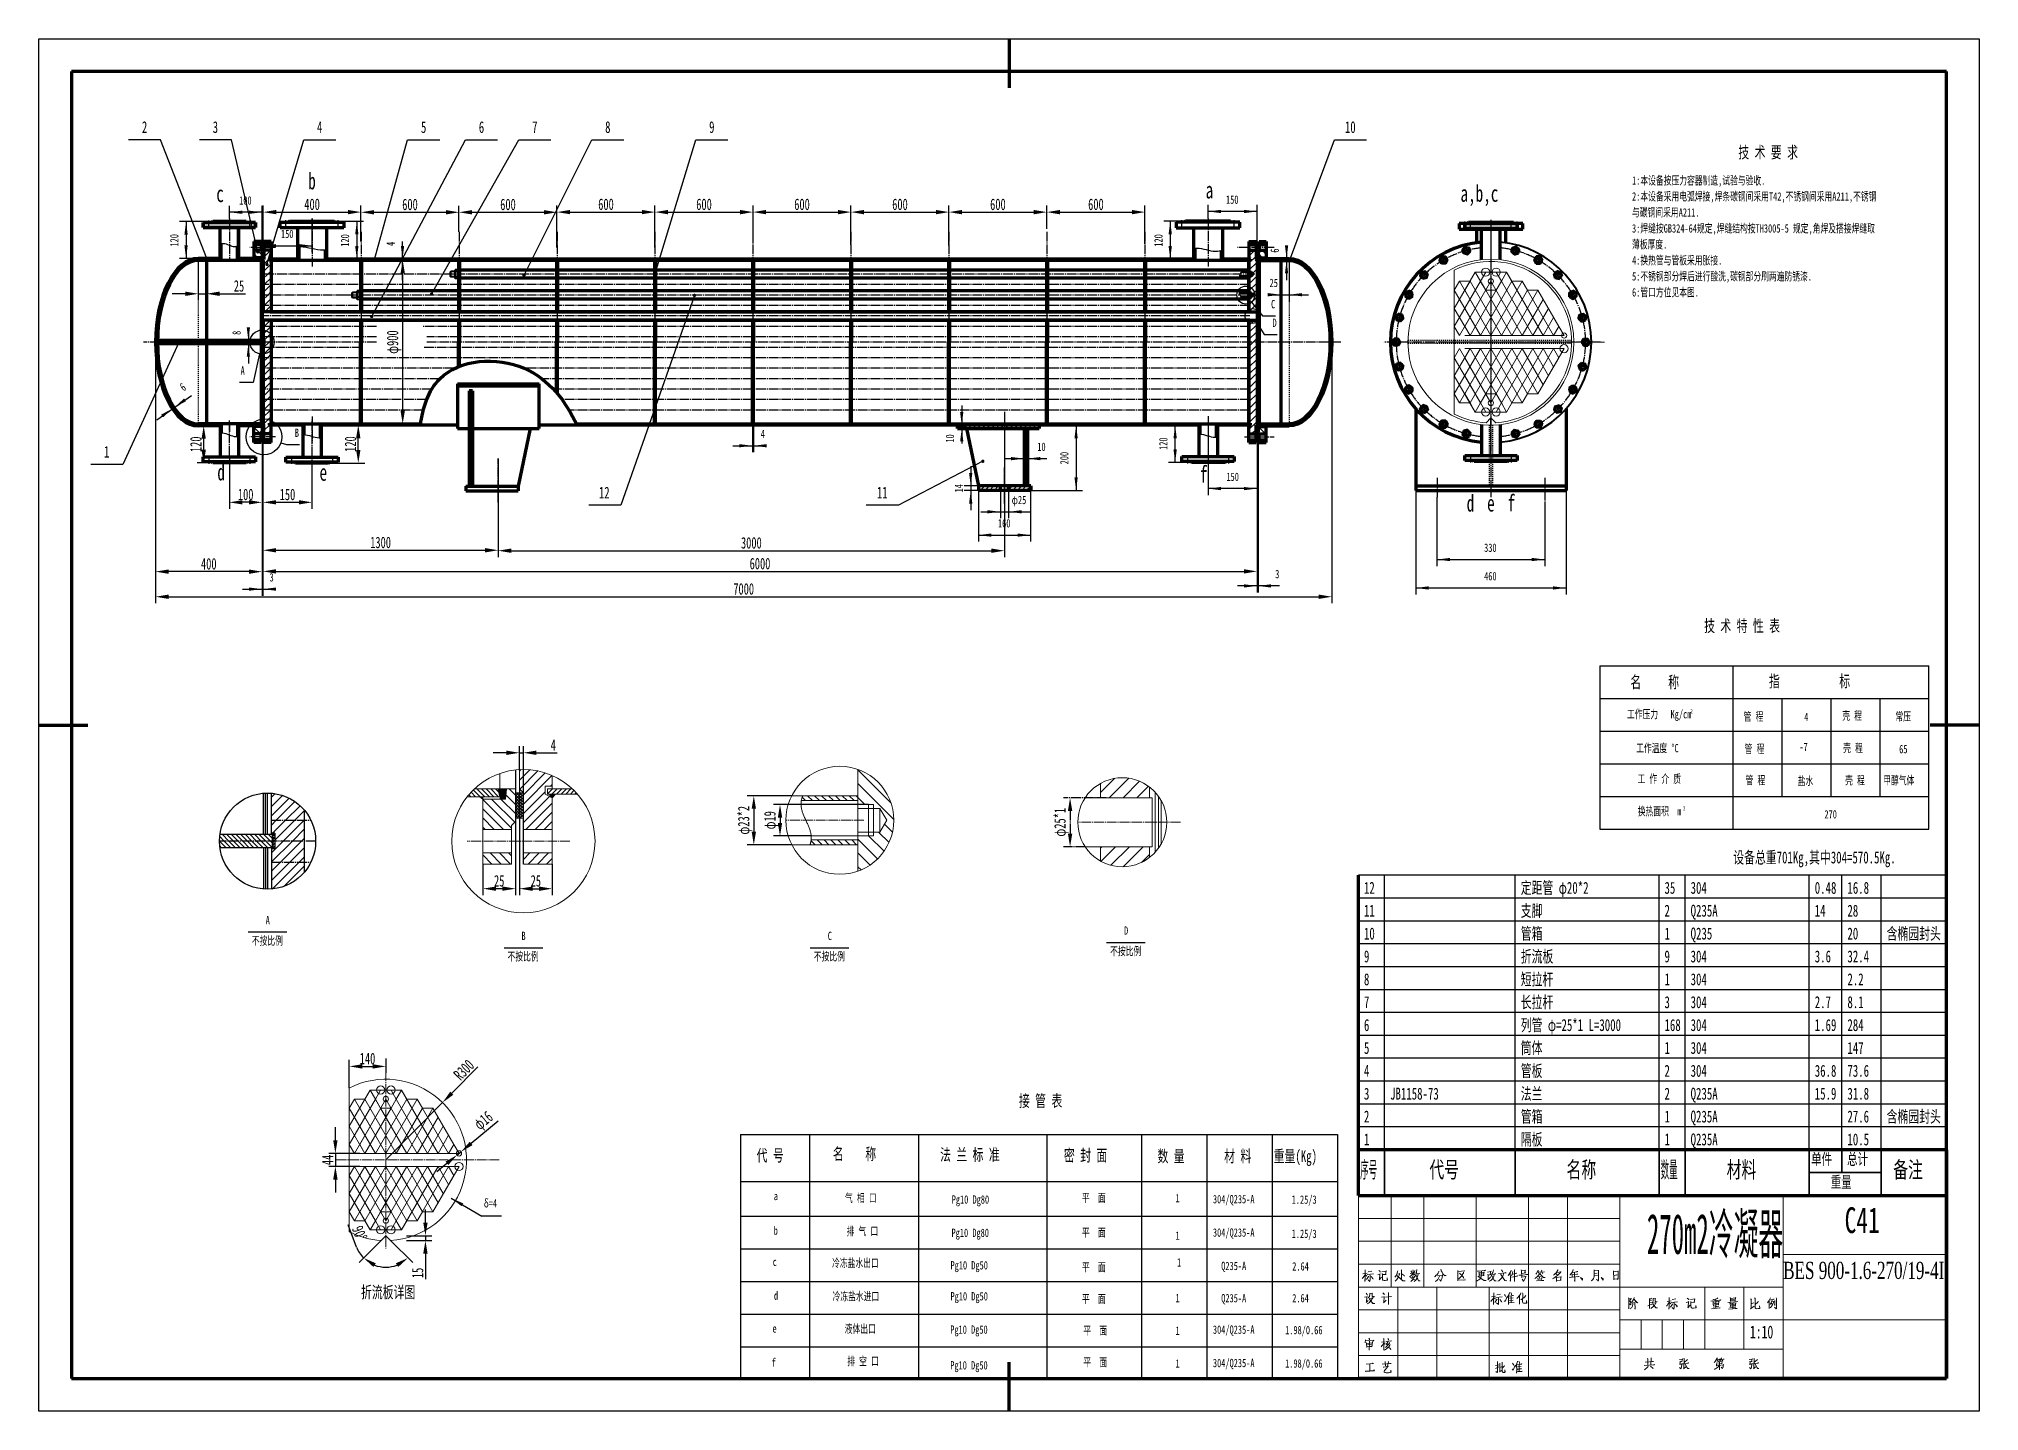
# Model space of a CAD drawing. Header units: millimetres. Extents: x -2970 to 2970, y -2100 to 2100.
import ezdxf

# ---------------------------------------------------------------- set-up
doc = ezdxf.new("R2010")
doc.units = ezdxf.units.MM
doc.linetypes.add('EB_DASH', pattern=[6, 3, -3])
doc.linetypes.add('EB_DASHDOT', pattern=[39, 30, -3, 3, -3])
for name, color, linetype, lineweight in [('CAXA0', 7, 'Continuous', 40), ('CAXA1', 1, 'EB_DASHDOT', 25), ('CAXA2', 96, 'EB_DASH', 25), ('CAXA3', 7, 'Continuous', 25), ('CAXA4', 3, 'Continuous', 25), ('CAXA5', 4, 'Continuous', 25)]:
    doc.layers.add(name, color=color, linetype=linetype, lineweight=lineweight)
doc.styles.add('TextStyle0', font='', dxfattribs={"width": 0.369593})
doc.styles.add('UserTxtStyle1', font='', dxfattribs={"width": 0.667})
doc.styles.add('UserTxtStyle10', font='', dxfattribs={"width": 0.657964})
doc.styles.add('UserTxtStyle11', font='', dxfattribs={"width": 0.667})
doc.styles.add('UserTxtStyle12', font='', dxfattribs={"width": 0.667})
doc.styles.add('UserTxtStyle13', font='', dxfattribs={"width": 0.667})
doc.styles.add('UserTxtStyle15', font='', dxfattribs={"width": 0.667})
doc.styles.add('UserTxtStyle9', font='', dxfattribs={"width": 0.45403})
doc.styles.add('标准', font='', dxfattribs={"width": 0.667})
doc.styles.get('TextStyle0').set_extended_font_data('FangSong_GB2312')
doc.styles.get('UserTxtStyle1').set_extended_font_data('FangSong_GB2312')
doc.styles.get('UserTxtStyle10').set_extended_font_data('FangSong_GB2312')
doc.styles.get('UserTxtStyle11').set_extended_font_data('FangSong_GB2312')
doc.styles.get('UserTxtStyle12').set_extended_font_data('FangSong_GB2312')
doc.styles.get('UserTxtStyle13').set_extended_font_data('SimSun')
doc.styles.get('UserTxtStyle15').set_extended_font_data('SimSun')
doc.styles.get('UserTxtStyle9').set_extended_font_data('FangSong_GB2312')
doc.styles.get('标准').set_extended_font_data('FangSong_GB2312')
doc.dimstyles.new('标准', dxfattribs={"dimscale": 10, "dimtxt": 3.5, "dimasz": 4, "dimexe": 2, "dimexo": 0, "dimtad": 1, "dimdsep": 46, "dimtxsty": '标准', "dimcen": 0, "dimdle": 6, "dimaunit": 1, "dimazin": 2, "dimtfac": 1, "dimtdec": 3, "dimtmove": 0, "dimatfit": 3, "dimfxl": 0, "dimtolj": 1, "dimtzin": 0, "dimarcsym": 0})

msp = doc.modelspace()

# ---------------------------------------------------------------- texts
at = {"layer": 'CAXA0', "linetype": 'Continuous', "lineweight": 25, "char_height": 25.5, "attachment_point": 1, "style": '标准'}
for s, insert in [('\\fFangSong_GB2312|b0|i0|p34;C', (-554.987, -632.606)), ('{\\fFangSong_GB2312|b0|i0|c134|p32;不按比例\\fFangSong_GB2312|b0|i0|c134|p34;}', (-597.59, -695.606)), ('{\\fFangSong_GB2312|b0|i0|c134|p34;不按比例}', (309.549, -679.344))]:
    msp.add_mtext(s, dxfattribs=dict(at, insert=insert))
at = {"layer": 'CAXA0', "linetype": 'Continuous', "lineweight": 18, "insert": (352.151, -616.344), "char_height": 25.5, "attachment_point": 1, "style": '标准'}
msp.add_mtext('\\fFangSong_GB2312|b0|i0|p34;D', dxfattribs=at)
at = {"layer": 'CAXA0', "color": 0, "linetype": 'Continuous', "lineweight": 15}
for s, insert, char_height, attachment_point, style in [('{\\fFangSong_GB2312|b0|i0|c134|p34;270m2冷凝器}', (2370, -1496.019), 122.6, 3, 'UserTxtStyle9'), ('\\fFangSong_GB2312|b0|i0|p34;C41', (2558.115, -1476.022), 78.8, 1, '标准'), ('{\\fTimes New Roman|b0|i0|c0|p18;\\H0.3529x;\\P\\H2.833x;BES 900-1.6-270/19-4I\\fFangSong_GB2312|b0|i0|c134|p34;}', (2370, -1611.948), 52.56, 1, 'UserTxtStyle10'), ('\\fFangSong_GB2312|b0|i0|p34;1:10', (2268.087, -1838.011), 39.4, 1, '标准')]:
    msp.add_mtext(s, dxfattribs=dict(at, insert=insert, char_height=char_height, attachment_point=attachment_point, style=style))
at = {"layer": 'CAXA1', "color": 7, "linetype": 'Continuous', "lineweight": 25, "char_height": 25.5, "attachment_point": 1, "style": 'UserTxtStyle12'}
for s, insert in [('\\fFangSong_GB2312|b0|i0|p34;4', (2434.437, 37.547)), ('\\fFangSong_GB2312|b0|i0|p34;常压', (2713.478, 38.644)), ('\\fFangSong_GB2312|b0|i0|p34;-7', (2419.622, -54.305)), ('\\fFangSong_GB2312|b0|i0|p34;65', (2725.025, -60.984)), ('\\fFangSong_GB2312|b0|i0|p34;盐水', (2414.552, -158.6)), ('\\fFangSong_GB2312|b0|i0|p34;甲醇气体', (2676.295, -156.554))]:
    msp.add_mtext(s, dxfattribs=dict(at, insert=insert))
at = {"layer": 'CAXA4', "linetype": 'Continuous', "lineweight": 25, "attachment_point": 1}
for s, insert, char_height, style in [('\\fFangSong_GB2312|b0|i0|p34;技 术 要 求', (2232.67, 1771.17), 36.5, 'UserTxtStyle12'), ('\\fFangSong_GB2312|b0|i0|p34;b', (-2145.265, 1690.327), 51.1, 'UserTxtStyle12'), ('\\fFangSong_GB2312|b0|i0|p34;1:本设备按压力容器制造,试验与验收.', (1907.283, 1679.276), 25.5, '标准'), ('\\fFangSong_GB2312|b0|i0|p34;c', (-2426.75, 1651.518), 51.1, 'UserTxtStyle12'), ('\\fFangSong_GB2312|b0|i0|p34;a', (601.96, 1662.744), 51.1, 'UserTxtStyle12'), ('\\fFangSong_GB2312|b0|i0|p34;a,b,c', (1382.135, 1652.347), 51.1, 'UserTxtStyle12'), ('\\fFangSong_GB2312|b0|i0|p34;2:本设备采用电弧焊接,焊条碳钢间采用T42,不锈钢间采用A211,不锈钢    ', (1907.283, 1630.367), 25.5, '标准'), ('\\fFangSong_GB2312|b0|i0|p34;与碳钢间采用A211.', (1907.283, 1581.458), 25.5, '标准'), ('\\fFangSong_GB2312|b0|i0|p34;3:焊缝按GB324-64规定,焊缝结构按TH3005-5 规定,角焊及搭接焊缝取    ', (1907.283, 1532.549), 25.5, '标准'), ('\\fFangSong_GB2312|b0|i0|p34;薄板厚度.', (1907.283, 1483.64), 25.5, '标准'), ('\\fFangSong_GB2312|b0|i0|p34;4:换热管与管板采用胀接.', (1907.283, 1434.731), 25.5, '标准'), ('\\fFangSong_GB2312|b0|i0|p34;5:不锈钢部分焊后进行酸洗,碳钢部分刷两遍防锈漆.', (1907.283, 1385.822), 25.5, '标准'), ('\\fFangSong_GB2312|b0|i0|p34;6:管口方位见本图.', (1907.283, 1336.913), 25.5, '标准'), ('\\fFangSong_GB2312|b0|i0|p34;d', (-2423.462, 799.633), 51.1, 'UserTxtStyle12'), ('\\fFangSong_GB2312|b0|i0|p34;e', (-2110.721, 798.526), 51.1, 'UserTxtStyle12'), ('\\fFangSong_GB2312|b0|i0|p34;f', (584.281, 793.21), 51.1, '标准'), ('\\fFangSong_GB2312|b0|i0|p34;d', (1400.975, 704.277), 51.1, 'UserTxtStyle12'), ('\\fFangSong_GB2312|b0|i0|p34;e', (1463.566, 704.431), 51.1, 'UserTxtStyle12'), ('\\fFangSong_GB2312|b0|i0|p34;f', (1526.158, 704.76), 51.1, '标准'), ('\\fFangSong_GB2312|b0|i0|p34;技 术 特 性 表', (2127.909, 321.639), 36.5, 'UserTxtStyle12'), ('\\fFangSong_GB2312|b0|i0|p34;名     称', (1902.044, 149.522), 36.5, 'UserTxtStyle12'), ('\\fFangSong_GB2312|b0|i0|p34;指           标 ', (2326.292, 152.433), 36.5, 'UserTxtStyle12'), ('\\fFangSong_GB2312|b0|i0|p34;管 程', (2248.895, 38.644), 25.5, 'UserTxtStyle12'), ('\\fFangSong_GB2312|b0|i0|p34;工作温度 {%%D}C', (1919.801, -57.911), 25.5, 'UserTxtStyle12'), ('\\fFangSong_GB2312|b0|i0|p34;管 程', (2251.804, -60.346), 25.5, 'UserTxtStyle12'), ('\\fFangSong_GB2312|b0|i0|p34;工 作 介 质', (1923.961, -152.045), 25.5, 'UserTxtStyle12'), ('\\fFangSong_GB2312|b0|i0|p34;管 程', (2254.713, -156.424), 25.5, 'UserTxtStyle12'), ('{\\fFangSong_GB2312|b0|i0|c134|p34;270}', (2496.244, -260.529), 25.5, 'UserTxtStyle12'), ('\\fFangSong_GB2312|b0|i0|p34;设备总重701Kg,其中304=570.5Kg.', (2217.092, -387.015), 36.5, '标准'), ('\\fFangSong_GB2312|b0|i0|p34;A', (-2275.509, -584.517), 25.5, '标准'), ('{\\fFangSong_GB2312|b0|i0|c134|p34;不按比例}', (-2318.112, -647.517), 25.5, '标准'), ('\\fFangSong_GB2312|b0|i0|p34;B', (-1492.459, -632.606), 25.5, '标准'), ('{\\fFangSong_GB2312|b0|i0|c134|p34;不按比例}', (-1535.062, -695.606), 25.5, '标准'), ('\\fSimSun|b0|i0|p34;接 管 表', (30.305, -1131.821), 36.5, 'UserTxtStyle13'), ('\\fSimSun|b0|i0|p34;代 号', (-772.623, -1298.767), 36.5, 'UserTxtStyle13'), ('\\fSimSun|b0|i0|p34;名    称', (-539.428, -1294.32), 36.5, 'UserTxtStyle13'), ('\\fSimSun|b0|i0|p34;法 兰 标 准', (-211.006, -1296.592), 36.5, 'UserTxtStyle13'), ('\\fSimSun|b0|i0|p34;密 封 面', (168.158, -1298.865), 36.5, 'UserTxtStyle13'), ('\\fSimSun|b0|i0|p34;数 量', (454.497, -1301.235), 36.5, 'UserTxtStyle13'), ('\\fSimSun|b0|i0|p34;材 料', (658.723, -1301.235), 36.5, 'UserTxtStyle13'), ('\\fSimSun|b0|i0|p34;重量(Kg)', (810.265, -1301.235), 36.5, 'UserTxtStyle13'), ('\\fFangSong_GB2312|b0|i0|p34;a', (-720.079, -1428.664), 25.5, 'UserTxtStyle12'), ('\\fFangSong_GB2312|b0|i0|p34;气 相 口', (-502.103, -1434.708), 25.5, 'UserTxtStyle12'), ('\\fFangSong_GB2312|b0|i0|p34;Pg10 Dg80', (-175.4, -1439.357), 25.5, 'UserTxtStyle12'), ('\\fSimSun|b0|i0|p34;平  面', (223.17, -1434.093), 25.5, 'UserTxtStyle13'), ('\\fFangSong_GB2312|b0|i0|p34;1', (509.774, -1435.187), 25.5, 'UserTxtStyle12'), ('\\fFangSong_GB2312|b0|i0|p34;304/Q235-A', (624.27, -1438.392), 25.5, '标准'), ('\\fFangSong_GB2312|b0|i0|p34;1.25/3', (865.4, -1439.759), 25.5, '标准'), ('\\fFangSong_GB2312|b0|i0|p34;b', (-720.371, -1534.556), 25.5, 'UserTxtStyle12'), ('\\fFangSong_GB2312|b0|i0|p34;排 气 口', (-497.462, -1536.482), 25.5, 'UserTxtStyle12'), ('\\fFangSong_GB2312|b0|i0|p34;Pg10 Dg80', (-175.927, -1541.268), 25.5, 'UserTxtStyle12'), ('\\fSimSun|b0|i0|p34;平  面', (223.17, -1540.945), 25.5, 'UserTxtStyle13'), ('\\fFangSong_GB2312|b0|i0|p34;304/Q235-A', (624.27, -1540.529), 25.5, '标准'), ('\\fFangSong_GB2312|b0|i0|p34;1.25/3', (865.4, -1544.217), 25.5, '标准'), ('\\fFangSong_GB2312|b0|i0|p34;1', (509.774, -1549.887), 25.5, 'UserTxtStyle12'), ('\\fFangSong_GB2312|b0|i0|p34;c', (-723.435, -1630.183), 25.5, 'UserTxtStyle12'), ('\\fFangSong_GB2312|b0|i0|p34;冷冻盐水出口', (-541.591, -1633.926), 25.5, 'UserTxtStyle12'), ('\\fFangSong_GB2312|b0|i0|p34;Pg10 Dg50', (-179.091, -1640.808), 25.5, 'UserTxtStyle12'), ('\\fSimSun|b0|i0|p34;平  面', (223.17, -1646.443), 25.5, 'UserTxtStyle13'), ('\\fFangSong_GB2312|b0|i0|p34;1', (514.32, -1631.772), 25.5, 'UserTxtStyle12'), ('\\fFangSong_GB2312|b0|i0|p34;  Q235-A', (624.27, -1642.665), 25.5, '标准'), ('\\fFangSong_GB2312|b0|i0|p34;  2.64', (841.452, -1644.033), 25.5, '标准'), ('\\fFangSong_GB2312|b0|i0|p34;折流板详图', (-1983.744, -1717.594), 36.5, '标准'), ('\\fFangSong_GB2312|b0|i0|p34;d', (-719.612, -1733.535), 25.5, 'UserTxtStyle12'), ('\\fFangSong_GB2312|b0|i0|p34;冷冻盐水进口', (-540.11, -1735.905), 25.5, 'UserTxtStyle12'), ('\\fFangSong_GB2312|b0|i0|p34;Pg10 Dg50', (-179.091, -1735.609), 25.5, 'UserTxtStyle12'), ('\\fSimSun|b0|i0|p34;平  面', (223.17, -1743.502), 25.5, 'UserTxtStyle13'), ('\\fFangSong_GB2312|b0|i0|p34;1', (509.774, -1740.952), 25.5, 'UserTxtStyle12'), ('\\fFangSong_GB2312|b0|i0|p34;  Q235-A', (624.27, -1741.387), 25.5, '标准'), ('\\fFangSong_GB2312|b0|i0|p34;  2.64', (841.452, -1741.433), 25.5, '标准'), ('\\fFangSong_GB2312|b0|i0|p34;e', (-724.062, -1834.124), 25.5, 'UserTxtStyle12'), ('\\fFangSong_GB2312|b0|i0|p34;液体出口', (-502.933, -1835.103), 25.5, 'UserTxtStyle12'), ('\\fFangSong_GB2312|b0|i0|p34;Pg10 Dg50', (-179.808, -1837.519), 25.5, 'UserTxtStyle12'), ('\\fSimSun|b0|i0|p34;平  面', (227.387, -1840.56), 25.5, 'UserTxtStyle13'), ('\\fFangSong_GB2312|b0|i0|p34;304/Q235-A', (624.27, -1837.654), 25.5, '标准'), ('\\fFangSong_GB2312|b0|i0|p34;1.98/0.66', (845.188, -1839.021), 25.5, '标准'), ('\\fFangSong_GB2312|b0|i0|p34;1', (509.774, -1841.034), 25.5, 'UserTxtStyle12'), ('\\fFangSong_GB2312|b0|i0|p34;f', (-726.503, -1937.778), 25.5, '标准'), ('\\fFangSong_GB2312|b0|i0|p34;排 空 口', (-495.241, -1934.383), 25.5, '标准'), ('\\fFangSong_GB2312|b0|i0|p34;Pg10 Dg50', (-179.808, -1946.794), 25.5, 'UserTxtStyle12'), ('\\fSimSun|b0|i0|p34;平  面', (227.387, -1937.619), 25.5, 'UserTxtStyle13'), ('\\fFangSong_GB2312|b0|i0|p34;1', (509.774, -1941.116), 25.5, 'UserTxtStyle12'), ('\\fFangSong_GB2312|b0|i0|p34;304/Q235-A', (624.27, -1939.79), 25.5, '标准'), ('\\fFangSong_GB2312|b0|i0|p34;1.98/0.66', (845.188, -1941.157), 25.5, '标准')]:
    msp.add_mtext(s, dxfattribs=dict(at, insert=insert, char_height=char_height, style=style))
at = {"layer": 'CAXA4', "attachment_point": 1}
for s, insert, char_height, style in [('{\\fFangSong_GB2312|b0|i0|c134|p34;工作压力   Kg/cm}', (1891.777, 45.883), 25.5, 'UserTxtStyle12'), ('\\fFangSong_GB2312|b0|i0|p34;2', (2086.196, 48.339), 12.75, 'UserTxtStyle12'), ('{\\fFangSong_GB2312|b0|i0|c134|p34;换热面积  m}', (1924.834, -251.363), 25.5, '标准'), ('\\fFangSong_GB2312|b0|i0|p34;2', (2063.529, -248.907), 12.75, 'UserTxtStyle12')]:
    msp.add_mtext(s, dxfattribs=dict(at, insert=insert, char_height=char_height, style=style))
at = {"layer": 'CAXA4', "color": 7, "linetype": 'Continuous', "lineweight": 25, "char_height": 25.5, "attachment_point": 1, "style": 'UserTxtStyle12'}
for insert in [(2550.703, 41.317), (2553.612, -57.673), (2559.43, -156.663)]:
    msp.add_mtext('\\fFangSong_GB2312|b0|i0|p34;壳 程', dxfattribs=dict(at, insert=insert))

# ---------------------------------------------------------------- blocks, each defined once
blk = doc.blocks.new('CAXBLOCK0', base_point=(2870, -2000))
at = {"layer": 'CAXA0', "color": 0, "linetype": 'Continuous', "lineweight": 25}
for p, q in [((-2970, -2100), (-2970, 2100)), ((-2970, 2100), (2970, 2100)), ((2970, 2100), (2970, -2100)), ((2970, -2100), (-2970, -2100))]:
    blk.add_line(p, q, dxfattribs=at)
at = {"layer": 'CAXA0', "color": 0, "linetype": 'Continuous', "lineweight": 70}
for p, q in [((0, 2100), (0, 1950)), ((-2870, 2000), (-2870, -2000)), ((2870, 2000), (-2870, 2000)), ((2870, -2000), (2870, 2000)), ((-2970, 0), (-2820, 0)), ((2970, 0), (2820, 0)), ((0, -2100), (0, -1950)), ((-2870, -2000), (2870, -2000))]:
    blk.add_line(p, q, dxfattribs=at)
blk = doc.blocks.new('*CAXBLOCK14')
at = {"layer": 'CAXA4', "color": 0, "linetype": 'Continuous', "lineweight": -2}
for p, q in [((-1983.7, 1479.3), (-1983.7, 1589.1)), ((-1943.7, 1569.1), (-1723.7, 1569.1)), ((-1683.7, 1509.5), (-1683.7, 1589.1))]:
    blk.add_line(p, q, dxfattribs=at)
at = {"layer": 'CAXA4', "color": 0, "linetype": 'Continuous'}
for points in [[(-1943.7, 1575.8), (-1943.7, 1562.5), (-1983.7, 1569.1)], [(-1723.7, 1575.8), (-1723.7, 1562.5), (-1683.7, 1569.1)]]:
    blk.add_solid(points, dxfattribs=at)
at = {"layer": 'Defpoints', "color": 0, "linetype": 'Continuous'}
for p in [(-1683.7, 1569.1), (-1683.7, 1509.5), (-1983.7, 1479.3)]:
    blk.add_point(p, dxfattribs=at)
at = {"layer": 'CAXA4', "color": 0, "linetype": 'Continuous', "lineweight": 25, "insert": (-1833.7, 1592.9), "char_height": 35, "attachment_point": 5, "style": '标准'}
blk.add_mtext('\\A1;{\\fFangSong_GB2312|b0|i0|c134|p0;600}', dxfattribs=at)
blk = doc.blocks.new('*CAXBLOCK25')
at = {"layer": 'CAXA4', "color": 0, "linetype": 'Continuous', "lineweight": -2}
for p, q in [((-1683.7, 1509.5), (-1683.7, 1589.1)), ((-1643.7, 1569.1), (-1423.7, 1569.1)), ((-1383.7, 1509.5), (-1383.7, 1589.1))]:
    blk.add_line(p, q, dxfattribs=at)
at = {"layer": 'CAXA4', "color": 0, "linetype": 'Continuous'}
for points in [[(-1643.7, 1575.8), (-1643.7, 1562.5), (-1683.7, 1569.1)], [(-1423.7, 1575.8), (-1423.7, 1562.5), (-1383.7, 1569.1)]]:
    blk.add_solid(points, dxfattribs=at)
at = {"layer": 'Defpoints', "color": 0, "linetype": 'Continuous'}
for p in [(-1383.7, 1569.1), (-1683.7, 1509.5), (-1383.7, 1509.5)]:
    blk.add_point(p, dxfattribs=at)
at = {"layer": 'CAXA4', "color": 0, "linetype": 'Continuous', "lineweight": 25, "insert": (-1533.7, 1592.9), "char_height": 35, "attachment_point": 5, "style": '标准'}
blk.add_mtext('\\A1;{\\fFangSong_GB2312|b0|i0|c134|p0;600}', dxfattribs=at)
blk = doc.blocks.new('*CAXBLOCK36')
at = {"layer": 'CAXA4', "color": 0, "linetype": 'Continuous', "lineweight": -2}
for p, q in [((-1383.7, 1460.9), (-1383.7, 1589.7)), ((-1343.7, 1569.7), (-1123.7, 1569.7)), ((-1083.7, 1460.9), (-1083.7, 1589.7))]:
    blk.add_line(p, q, dxfattribs=at)
at = {"layer": 'CAXA4', "color": 0, "linetype": 'Continuous'}
for points in [[(-1343.7, 1576.4), (-1343.7, 1563.1), (-1383.7, 1569.7)], [(-1123.7, 1576.4), (-1123.7, 1563.1), (-1083.7, 1569.7)]]:
    blk.add_solid(points, dxfattribs=at)
at = {"layer": 'Defpoints', "color": 0, "linetype": 'Continuous'}
for p in [(-1083.7, 1569.7), (-1383.7, 1460.9), (-1083.7, 1460.9)]:
    blk.add_point(p, dxfattribs=at)
at = {"layer": 'CAXA4', "color": 0, "linetype": 'Continuous', "lineweight": 25, "insert": (-1233.7, 1593.5), "char_height": 35, "attachment_point": 5, "style": '标准'}
blk.add_mtext('\\A1;{\\fFangSong_GB2312|b0|i0|c134|p0;600}', dxfattribs=at)
blk = doc.blocks.new('*CAXBLOCK47')
at = {"layer": 'CAXA4', "color": 0, "linetype": 'Continuous', "lineweight": -2}
for p, q in [((115.9, 1518), (115.9, 1589.6)), ((155.9, 1569.6), (376.2, 1569.6)), ((416.2, 1472.3), (416.2, 1589.6))]:
    blk.add_line(p, q, dxfattribs=at)
at = {"layer": 'CAXA4', "color": 0, "linetype": 'Continuous'}
for points in [[(155.9, 1576.3), (155.9, 1562.9), (115.9, 1569.6)], [(376.2, 1576.3), (376.2, 1562.9), (416.2, 1569.6)]]:
    blk.add_solid(points, dxfattribs=at)
at = {"layer": 'Defpoints', "color": 0, "linetype": 'Continuous'}
for p in [(416.2, 1569.6), (115.9, 1518), (416.2, 1472.3)]:
    blk.add_point(p, dxfattribs=at)
at = {"layer": 'CAXA4', "color": 0, "linetype": 'Continuous', "lineweight": 25, "insert": (266.1, 1593.3), "char_height": 35, "attachment_point": 5, "style": '标准'}
blk.add_mtext('\\A1;{\\fFangSong_GB2312|b0|i0|c134|p0;600}', dxfattribs=at)
blk = doc.blocks.new('*CAXBLOCK58')
at = {"layer": 'CAXA4', "color": 0, "linetype": 'Continuous', "lineweight": -2}
for p, q in [((-183.8, 1467), (-183.8, 1589.6)), ((-143.8, 1569.6), (75.9, 1569.6)), ((115.9, 1518), (115.9, 1589.6))]:
    blk.add_line(p, q, dxfattribs=at)
at = {"layer": 'CAXA4', "color": 0, "linetype": 'Continuous'}
for points in [[(-143.8, 1576.3), (-143.8, 1562.9), (-183.8, 1569.6)], [(75.9, 1576.3), (75.9, 1562.9), (115.9, 1569.6)]]:
    blk.add_solid(points, dxfattribs=at)
at = {"layer": 'Defpoints', "color": 0, "linetype": 'Continuous'}
for p in [(115.9, 1569.6), (115.9, 1518), (-183.8, 1467)]:
    blk.add_point(p, dxfattribs=at)
at = {"layer": 'CAXA4', "color": 0, "linetype": 'Continuous', "lineweight": 25, "insert": (-33.9, 1593.3), "char_height": 35, "attachment_point": 5, "style": '标准'}
blk.add_mtext('\\A1;{\\fFangSong_GB2312|b0|i0|c134|p0;600}', dxfattribs=at)
blk = doc.blocks.new('*CAXBLOCK69')
at = {"layer": 'CAXA4', "color": 0, "linetype": 'Continuous', "lineweight": -2}
for p, q in [((-483.7, 1469.3), (-483.7, 1589.6)), ((-443.7, 1569.6), (-223.8, 1569.6)), ((-183.8, 1467), (-183.8, 1589.6))]:
    blk.add_line(p, q, dxfattribs=at)
at = {"layer": 'CAXA4', "color": 0, "linetype": 'Continuous'}
for points in [[(-443.7, 1576.3), (-443.7, 1562.9), (-483.7, 1569.6)], [(-223.8, 1576.3), (-223.8, 1562.9), (-183.8, 1569.6)]]:
    blk.add_solid(points, dxfattribs=at)
at = {"layer": 'Defpoints', "color": 0, "linetype": 'Continuous'}
for p in [(-183.8, 1569.6), (-483.7, 1469.3), (-183.8, 1467)]:
    blk.add_point(p, dxfattribs=at)
at = {"layer": 'CAXA4', "color": 0, "linetype": 'Continuous', "lineweight": 25, "insert": (-333.7, 1593.3), "char_height": 35, "attachment_point": 5, "style": '标准'}
blk.add_mtext('\\A1;{\\fFangSong_GB2312|b0|i0|c134|p0;600}', dxfattribs=at)
blk = doc.blocks.new('*CAXBLOCK710')
at = {"layer": 'CAXA4', "color": 0, "linetype": 'Continuous', "lineweight": -2}
for p, q in [((-783.6, 1475.4), (-783.6, 1589.6)), ((-743.6, 1569.6), (-523.7, 1569.6)), ((-483.7, 1469.3), (-483.7, 1589.6))]:
    blk.add_line(p, q, dxfattribs=at)
at = {"layer": 'CAXA4', "color": 0, "linetype": 'Continuous'}
for points in [[(-743.6, 1576.3), (-743.6, 1562.9), (-783.6, 1569.6)], [(-523.7, 1576.3), (-523.7, 1562.9), (-483.7, 1569.6)]]:
    blk.add_solid(points, dxfattribs=at)
at = {"layer": 'Defpoints', "color": 0, "linetype": 'Continuous'}
for p in [(-483.7, 1569.6), (-783.6, 1475.4), (-483.7, 1469.3)]:
    blk.add_point(p, dxfattribs=at)
at = {"layer": 'CAXA4', "color": 0, "linetype": 'Continuous', "lineweight": 25, "insert": (-633.6, 1593.3), "char_height": 35, "attachment_point": 5, "style": '标准'}
blk.add_mtext('\\A1;{\\fFangSong_GB2312|b0|i0|c134|p0;600}', dxfattribs=at)
blk = doc.blocks.new('*CAXBLOCK811')
at = {"layer": 'CAXA4', "color": 0, "linetype": 'Continuous', "lineweight": -2}
for p, q in [((-1083.7, 1460.9), (-1083.7, 1589.6)), ((-1043.7, 1569.6), (-823.6, 1569.6)), ((-783.6, 1475.4), (-783.6, 1589.6))]:
    blk.add_line(p, q, dxfattribs=at)
at = {"layer": 'CAXA4', "color": 0, "linetype": 'Continuous'}
for points in [[(-1043.7, 1576.3), (-1043.7, 1562.9), (-1083.7, 1569.6)], [(-823.6, 1576.3), (-823.6, 1562.9), (-783.6, 1569.6)]]:
    blk.add_solid(points, dxfattribs=at)
at = {"layer": 'Defpoints', "color": 0, "linetype": 'Continuous'}
for p in [(-783.6, 1569.6), (-1083.7, 1460.9), (-783.6, 1475.4)]:
    blk.add_point(p, dxfattribs=at)
at = {"layer": 'CAXA4', "color": 0, "linetype": 'Continuous', "lineweight": 25, "insert": (-933.6, 1593.3), "char_height": 35, "attachment_point": 5, "style": '标准'}
blk.add_mtext('\\A1;{\\fFangSong_GB2312|b0|i0|c134|p0;600}', dxfattribs=at)
blk = doc.blocks.new('*CAXBLOCK912')
at = {"layer": 'CAXA4', "color": 0, "linetype": 'Continuous', "lineweight": -2}
for p, q in [((-2286.7, 896.8), (-2286.7, 661.5)), ((-2386.7, 823.5), (-2386.7, 661.5)), ((-2326.7, 681.5), (-2346.7, 681.5))]:
    blk.add_line(p, q, dxfattribs=at)
at = {"layer": 'CAXA4', "color": 0, "linetype": 'Continuous'}
for points in [[(-2346.7, 688.2), (-2346.7, 674.9), (-2386.7, 681.5)], [(-2326.7, 688.2), (-2326.7, 674.9), (-2286.7, 681.5)]]:
    blk.add_solid(points, dxfattribs=at)
at = {"layer": 'Defpoints', "color": 0, "linetype": 'Continuous'}
for p in [(-2286.7, 896.8), (-2386.7, 823.5), (-2386.7, 681.5)]:
    blk.add_point(p, dxfattribs=at)
at = {"layer": 'CAXA4', "color": 0, "linetype": 'Continuous', "lineweight": 25, "insert": (-2336.7, 705.3), "char_height": 35, "attachment_point": 5, "style": '标准'}
blk.add_mtext('\\A1;\\fFangSong_GB2312;100', dxfattribs=at)
blk = doc.blocks.new('*CAXBLOCK1013')
at = {"layer": 'CAXA4', "color": 0, "linetype": 'Continuous', "lineweight": -2}
for p, q in [((-2283.7, 921.8), (-2283.7, 661.5)), ((-2133.7, 782.8), (-2133.7, 661.5)), ((-2243.7, 681.5), (-2173.7, 681.5))]:
    blk.add_line(p, q, dxfattribs=at)
at = {"layer": 'CAXA4', "color": 0, "linetype": 'Continuous'}
for points in [[(-2243.7, 688.2), (-2243.7, 674.9), (-2283.7, 681.5)], [(-2173.7, 688.2), (-2173.7, 674.9), (-2133.7, 681.5)]]:
    blk.add_solid(points, dxfattribs=at)
at = {"layer": 'Defpoints', "color": 0, "linetype": 'Continuous'}
for p in [(-2283.7, 921.8), (-2133.7, 782.8), (-2133.7, 681.5)]:
    blk.add_point(p, dxfattribs=at)
at = {"layer": 'CAXA4', "color": 0, "linetype": 'Continuous', "lineweight": 25, "insert": (-2208.7, 705.3), "char_height": 35, "attachment_point": 5, "style": '标准'}
blk.add_mtext('\\A1;\\fFangSong_GB2312;150', dxfattribs=at)
blk = doc.blocks.new('*CAXBLOCK1114')
at = {"layer": 'CAXA4', "color": 0, "linetype": 'Continuous', "lineweight": -2}
for p, q in [((-2283.7, 921.8), (-2283.7, 514.8)), ((-1563.7, 815.6), (-1563.7, 514.8)), ((-2243.7, 534.8), (-1603.7, 534.8))]:
    blk.add_line(p, q, dxfattribs=at)
at = {"layer": 'CAXA4', "color": 0, "linetype": 'Continuous'}
for points in [[(-2243.7, 541.4), (-2243.7, 528.1), (-2283.7, 534.8)], [(-1603.7, 541.4), (-1603.7, 528.1), (-1563.7, 534.8)]]:
    blk.add_solid(points, dxfattribs=at)
at = {"layer": 'Defpoints', "color": 0, "linetype": 'Continuous'}
for p in [(-2283.7, 921.8), (-1563.7, 815.6), (-1563.7, 534.8)]:
    blk.add_point(p, dxfattribs=at)
at = {"layer": 'CAXA4', "color": 0, "linetype": 'Continuous', "lineweight": 25, "insert": (-1923.7, 558.5), "char_height": 35, "attachment_point": 5, "style": '标准'}
blk.add_mtext('\\A1;{\\fFangSong_GB2312|b0|i0|c134|p0;1300}', dxfattribs=at)
blk = doc.blocks.new('*CAXBLOCK1215')
at = {"layer": 'CAXA4', "color": 0, "linetype": 'Continuous', "lineweight": -2}
for p, q in [((-13.7, 958.5), (-13.7, 513.4)), ((-1563.7, 815.6), (-1563.7, 513.4)), ((-1523.7, 533.4), (-53.7, 533.4))]:
    blk.add_line(p, q, dxfattribs=at)
at = {"layer": 'CAXA4', "color": 0, "linetype": 'Continuous'}
for points in [[(-1523.7, 540.1), (-1523.7, 526.8), (-1563.7, 533.4)], [(-53.7, 540.1), (-53.7, 526.8), (-13.7, 533.4)]]:
    blk.add_solid(points, dxfattribs=at)
at = {"layer": 'Defpoints', "color": 0, "linetype": 'Continuous'}
for p in [(-13.7, 958.5), (-1563.7, 815.6), (-13.7, 533.4)]:
    blk.add_point(p, dxfattribs=at)
at = {"layer": 'CAXA4', "color": 0, "linetype": 'Continuous', "lineweight": 25, "insert": (-788.7, 557.2), "char_height": 35, "attachment_point": 5, "style": '标准'}
blk.add_mtext('\\A1;{\\fFangSong_GB2312|b0|i0|c134|p0;3000}', dxfattribs=at)
blk = doc.blocks.new('*CAXBLOCK1316')
at = {"layer": 'CAXA0', "linetype": 'Continuous', "lineweight": 25}
for points in [[(609.3, 1571.6), (649.3, 1576.6), (649.3, 1566.6)], [(759.3, 1571.6), (719.3, 1576.6), (719.3, 1566.6)]]:
    blk.add_hatch(color=0, dxfattribs=at).paths.add_polyline_path(points, flags=0)
at = {"layer": 'CAXA0', "color": 0, "linetype": 'Continuous', "lineweight": 25}
for p, q in [((609.3, 1550.1), (609.3, 1591.6)), ((759.3, 1571.6), (609.3, 1571.6)), ((759.3, 1421.8), (759.3, 1591.6))]:
    blk.add_line(p, q, dxfattribs=at)
at = {"layer": 'CAXA0', "color": 0, "linetype": 'Continuous', "lineweight": 25, "insert": (664.3, 1620.6), "char_height": 25.5, "attachment_point": 1, "style": '标准'}
blk.add_mtext('\\fFangSong_GB2312|b0|i0|p34;150', dxfattribs=at)
blk = doc.blocks.new('*CAXBLOCK1417')
at = {"layer": 'CAXA0', "linetype": 'Continuous', "lineweight": 25}
for points in [[(493.6, 1541.8), (488.6, 1501.8), (498.6, 1501.8)], [(493.6, 1425.8), (488.6, 1465.8), (498.6, 1465.8)]]:
    blk.add_hatch(color=0, dxfattribs=at).paths.add_polyline_path(points, flags=0)
at = {"layer": 'CAXA0', "color": 0, "linetype": 'Continuous', "lineweight": 25}
for p, q in [((540.3, 1541.8), (473.6, 1541.8)), ((493.6, 1541.8), (493.6, 1425.8)), ((564.8, 1425.8), (473.6, 1425.8))]:
    blk.add_line(p, q, dxfattribs=at)
at = {"layer": 'CAXA0', "color": 0, "linetype": 'Continuous', "lineweight": 25, "insert": (444.6, 1463.8), "char_height": 25.5, "attachment_point": 1, "rotation": 90, "style": '标准'}
blk.add_mtext('\\fFangSong_GB2312|b0|i0|p34;120', dxfattribs=at)
blk = doc.blocks.new('*CAXBLOCK1518')
at = {"layer": 'CAXA0', "linetype": 'Continuous', "lineweight": 25}
for points in [[(832.3, 1316.8), (792.3, 1311.8), (792.3, 1321.8)], [(857.3, 1316.8), (897.3, 1311.8), (897.3, 1321.8)]]:
    blk.add_hatch(color=0, dxfattribs=at).paths.add_polyline_path(points, flags=0)
at = {"layer": 'CAXA0', "color": 0, "linetype": 'Continuous', "lineweight": 25}
for p, q in [((832.3, 1427.8), (832.3, 1296.8)), ((857.3, 1421.8), (857.3, 1296.8)), ((793.1, 1316.8), (917.3, 1316.8))]:
    blk.add_line(p, q, dxfattribs=at)
at = {"layer": 'CAXA0', "color": 0, "linetype": 'Continuous', "lineweight": 25, "insert": (797.7, 1365.8), "char_height": 25.5, "attachment_point": 1, "style": '标准'}
blk.add_mtext('\\fFangSong_GB2312|b0|i0|p34;25', dxfattribs=at)
blk = doc.blocks.new('*CAXBLOCK1619')
at = {"layer": 'CAXA0', "linetype": 'Continuous', "lineweight": 25}
for points in [[(849.7, 1427.8), (844.7, 1467.8), (854.7, 1467.8)], [(849.7, 1421.8), (844.7, 1381.8), (854.7, 1381.8)]]:
    blk.add_hatch(color=0, dxfattribs=at).paths.add_polyline_path(points, flags=0)
at = {"layer": 'CAXA0', "color": 0, "linetype": 'Continuous', "lineweight": 25}
for p, q in [((857.3, 1427.8), (829.7, 1427.8)), ((849.7, 1459.6), (849.7, 1361.8)), ((857.3, 1421.8), (829.7, 1421.8))]:
    blk.add_line(p, q, dxfattribs=at)
at = {"layer": 'CAXA0', "color": 0, "linetype": 'Continuous', "lineweight": 25, "insert": (800.7, 1445.4), "char_height": 25.5, "attachment_point": 1, "rotation": 90, "style": '标准'}
blk.add_mtext('\\fFangSong_GB2312|b0|i0|p34;6', dxfattribs=at)
blk = doc.blocks.new('*CAXBLOCK1720')
at = {"layer": 'CAXA0', "linetype": 'Continuous', "lineweight": 25}
for points in [[(-2283.7, 1466.8), (-2243.7, 1461.8), (-2243.7, 1471.8)], [(-2133.7, 1466.8), (-2173.7, 1461.8), (-2173.7, 1471.8)]]:
    blk.add_hatch(color=0, dxfattribs=at).paths.add_polyline_path(points, flags=0)
at = {"layer": 'CAXA0', "color": 0, "linetype": 'Continuous', "lineweight": 25}
for p, q in [((-2133.7, 1550.1), (-2133.7, 1446.8)), ((-2283.7, 1421.8), (-2283.7, 1486.8)), ((-2283.7, 1466.8), (-2133.7, 1466.8))]:
    blk.add_line(p, q, dxfattribs=at)
at = {"layer": 'CAXA0', "color": 0, "linetype": 'Continuous', "lineweight": 25, "insert": (-2228.7, 1515.8), "char_height": 25.5, "attachment_point": 1, "style": '标准'}
blk.add_mtext('\\fFangSong_GB2312|b0|i0|p34;150', dxfattribs=at)
blk = doc.blocks.new('*CAXBLOCK1821')
at = {"layer": 'CAXA0', "linetype": 'Continuous', "lineweight": 25}
for points in [[(-1996.5, 1541.8), (-2001.5, 1501.8), (-1991.5, 1501.8)], [(-1996.5, 1425.8), (-2001.5, 1465.8), (-1991.5, 1465.8)]]:
    blk.add_hatch(color=0, dxfattribs=at).paths.add_polyline_path(points, flags=0)
at = {"layer": 'CAXA0', "color": 0, "linetype": 'Continuous', "lineweight": 25}
for p, q in [((-2064.7, 1541.8), (-1976.5, 1541.8)), ((-1996.5, 1541.8), (-1996.5, 1425.8)), ((-2089.2, 1425.8), (-1976.5, 1425.8))]:
    blk.add_line(p, q, dxfattribs=at)
at = {"layer": 'CAXA0', "color": 0, "linetype": 'Continuous', "lineweight": 25, "insert": (-2045.5, 1463.8), "char_height": 25.5, "attachment_point": 1, "rotation": 90, "style": '标准'}
blk.add_mtext('\\fFangSong_GB2312|b0|i0|p34;120', dxfattribs=at)
blk = doc.blocks.new('*CAXBLOCK1922')
at = {"layer": 'CAXA0', "linetype": 'Continuous', "lineweight": 25}
for points in [[(-2386.7, 1569.2), (-2346.7, 1574.2), (-2346.7, 1564.2)], [(-2286.7, 1569.2), (-2326.7, 1574.2), (-2326.7, 1564.2)]]:
    blk.add_hatch(color=0, dxfattribs=at).paths.add_polyline_path(points, flags=0)
at = {"layer": 'CAXA0', "color": 0, "linetype": 'Continuous', "lineweight": 25}
for p, q in [((-2386.7, 1549.8), (-2386.7, 1589.2)), ((-2286.7, 1569.2), (-2386.7, 1569.2)), ((-2286.7, 1446.8), (-2286.7, 1589.2))]:
    blk.add_line(p, q, dxfattribs=at)
at = {"layer": 'CAXA0', "color": 0, "linetype": 'Continuous', "lineweight": 25, "insert": (-2356.7, 1618.1), "char_height": 25.5, "attachment_point": 1, "style": '标准'}
blk.add_mtext('\\fFangSong_GB2312|b0|i0|p34;100', dxfattribs=at)
blk = doc.blocks.new('*CAXBLOCK2023')
at = {"layer": 'CAXA4', "color": 0, "linetype": 'Continuous', "lineweight": -2}
for p, q in [((-2105.2, 917.8), (-1972, 917.8)), ((-1992, 841.8), (-1992, 877.8)), ((-2184.7, 801.8), (-1972, 801.8))]:
    blk.add_line(p, q, dxfattribs=at)
at = {"layer": 'CAXA4', "color": 0, "linetype": 'Continuous'}
for points in [[(-1998.7, 877.8), (-1985.4, 877.8), (-1992, 917.8)], [(-1998.7, 841.8), (-1985.4, 841.8), (-1992, 801.8)]]:
    blk.add_solid(points, dxfattribs=at)
at = {"layer": 'Defpoints', "color": 0, "linetype": 'Continuous'}
for p in [(-2105.2, 917.8), (-1992, 917.8), (-2184.7, 801.8)]:
    blk.add_point(p, dxfattribs=at)
at = {"layer": 'CAXA4', "color": 0, "linetype": 'Continuous', "lineweight": 25, "insert": (-2015.8, 859.8), "char_height": 35, "attachment_point": 5, "rotation": 90, "style": '标准'}
blk.add_mtext('\\A1;\\fFangSong_GB2312;120', dxfattribs=at)
blk = doc.blocks.new('*CAXBLOCK2124')
at = {"layer": 'CAXA4', "color": 0, "linetype": 'Continuous', "lineweight": -2}
for p, q in [((-2415.2, 915.8), (-2485.3, 915.8)), ((-2465.3, 842.5), (-2465.3, 875.8)), ((-2335.7, 802.5), (-2485.3, 802.5))]:
    blk.add_line(p, q, dxfattribs=at)
at = {"layer": 'CAXA4', "color": 0, "linetype": 'Continuous'}
for points in [[(-2471.9, 875.8), (-2458.6, 875.8), (-2465.3, 915.8)], [(-2471.9, 842.5), (-2458.6, 842.5), (-2465.3, 802.5)]]:
    blk.add_solid(points, dxfattribs=at)
at = {"layer": 'Defpoints', "color": 0, "linetype": 'Continuous'}
for p in [(-2465.3, 915.8), (-2415.2, 915.8), (-2335.7, 802.5)]:
    blk.add_point(p, dxfattribs=at)
at = {"layer": 'CAXA4', "color": 0, "linetype": 'Continuous', "lineweight": 25, "insert": (-2489, 859.1), "char_height": 35, "attachment_point": 5, "rotation": 90, "style": '标准'}
blk.add_mtext('\\A1;\\fFangSong_GB2312;120', dxfattribs=at)
blk = doc.blocks.new('*CAXBLOCK2225')
at = {"layer": 'CAXA4', "color": 0, "linetype": 'Continuous', "lineweight": -2}
for p, q in [((-2456.7, 1427.8), (-2456.7, 1299.8)), ((-2481.7, 1421.8), (-2481.7, 1299.8)), ((-2521.7, 1319.8), (-2561.7, 1319.8)), ((-2481.7, 1319.8), (-2456.7, 1319.8)), ((-2416.7, 1319.8), (-2337.4, 1319.8))]:
    blk.add_line(p, q, dxfattribs=at)
at = {"layer": 'CAXA4', "color": 0, "linetype": 'Continuous'}
for points in [[(-2521.7, 1326.4), (-2521.7, 1313.1), (-2481.7, 1319.8)], [(-2416.7, 1326.4), (-2416.7, 1313.1), (-2456.7, 1319.8)]]:
    blk.add_solid(points, dxfattribs=at)
at = {"layer": 'Defpoints', "color": 0, "linetype": 'Continuous'}
for p in [(-2456.7, 1427.8), (-2481.7, 1421.8), (-2456.7, 1319.8)]:
    blk.add_point(p, dxfattribs=at)
at = {"layer": 'CAXA4', "color": 0, "linetype": 'Continuous', "lineweight": 25, "insert": (-2357.1, 1343.5), "char_height": 35, "attachment_point": 5, "style": '标准'}
blk.add_mtext('\\A1;\\fFangSong_GB2312;25', dxfattribs=at)
blk = doc.blocks.new('*CAXBLOCK2326')
at = {"layer": 'CAXA4', "color": 0, "linetype": 'Continuous', "lineweight": -2}
for p, q in [((-2262.1, 1421.8), (-1836, 1421.8)), ((-1856, 961.8), (-1856, 1381.8)), ((-1801.3, 921.8), (-1876, 921.8))]:
    blk.add_line(p, q, dxfattribs=at)
at = {"layer": 'CAXA4', "color": 0, "linetype": 'Continuous'}
for points in [[(-1862.7, 1381.8), (-1849.3, 1381.8), (-1856, 1421.8)], [(-1862.7, 961.8), (-1849.3, 961.8), (-1856, 921.8)]]:
    blk.add_solid(points, dxfattribs=at)
at = {"layer": 'Defpoints', "color": 0, "linetype": 'Continuous'}
for p in [(-2262.1, 1421.8), (-1856, 1421.8), (-1801.3, 921.8)]:
    blk.add_point(p, dxfattribs=at)
at = {"layer": 'CAXA4', "color": 0, "linetype": 'Continuous', "lineweight": 25, "insert": (-1882.4, 1171.8), "char_height": 35, "attachment_point": 5, "rotation": 90, "style": '标准'}
blk.add_mtext('\\A1;{\\fFangSong_GB2312|b0|i0|c134|p0;φ900}', dxfattribs=at)
blk = doc.blocks.new('*CAXBLOCK2427')
at = {"layer": 'CAXA0', "linetype": 'Continuous', "lineweight": 25}
for points in [[(46.3, 815.2), (6.3, 810.2), (6.3, 820.2)], [(56.3, 815.2), (96.3, 810.2), (96.3, 820.2)]]:
    blk.add_hatch(color=0, dxfattribs=at).paths.add_polyline_path(points, flags=0)
at = {"layer": 'CAXA0', "color": 0, "linetype": 'Continuous', "lineweight": 25}
for p, q in [((46.3, 907.7), (46.3, 795.2)), ((56.3, 907.7), (56.3, 795.2)), ((-13.7, 815.2), (115.5, 815.2))]:
    blk.add_line(p, q, dxfattribs=at)
at = {"layer": 'CAXA0', "color": 0, "linetype": 'Continuous', "lineweight": 25, "insert": (86.7, 864.2), "char_height": 25.5, "attachment_point": 1, "style": '标准'}
blk.add_mtext('\\fFangSong_GB2312|b0|i0|p34;10', dxfattribs=at)
blk = doc.blocks.new('*CAXBLOCK2528')
at = {"layer": 'CAXA0', "linetype": 'Continuous', "lineweight": 25}
for points in [[(-117.2, 731.7), (-122.2, 771.7), (-112.2, 771.7)], [(-117.2, 717.7), (-122.2, 677.7), (-112.2, 677.7)]]:
    blk.add_hatch(color=0, dxfattribs=at).paths.add_polyline_path(points, flags=0)
at = {"layer": 'CAXA0', "color": 0, "linetype": 'Continuous', "lineweight": 25}
for p, q in [((-117.2, 791.7), (-117.2, 657.7)), ((-93.7, 731.7), (-137.2, 731.7)), ((-93.7, 717.7), (-137.2, 717.7))]:
    blk.add_line(p, q, dxfattribs=at)
at = {"layer": 'CAXA0', "color": 0, "linetype": 'Continuous', "lineweight": 25, "insert": (-166.2, 711.8), "char_height": 25.5, "attachment_point": 1, "rotation": 90, "style": '标准'}
blk.add_mtext('\\fFangSong_GB2312|b0|i0|p34;14', dxfattribs=at)
blk = doc.blocks.new('*CAXBLOCK2629')
at = {"layer": 'CAXA0', "linetype": 'Continuous', "lineweight": 25}
for points in [[(-144.7, 917.7), (-149.7, 957.7), (-139.7, 957.7)], [(-144.7, 907.7), (-149.7, 867.7), (-139.7, 867.7)]]:
    blk.add_hatch(color=0, dxfattribs=at).paths.add_polyline_path(points, flags=0)
at = {"layer": 'CAXA0', "color": 0, "linetype": 'Continuous', "lineweight": 25}
for p, q in [((-144.7, 977.7), (-144.7, 861.2)), ((-157.7, 917.7), (-124.7, 917.7)), ((-157.7, 907.7), (-124.7, 907.7))]:
    blk.add_line(p, q, dxfattribs=at)
at = {"layer": 'CAXA0', "color": 0, "linetype": 'Continuous', "lineweight": 25, "insert": (-193.7, 864.2), "char_height": 25.5, "attachment_point": 1, "rotation": 90, "style": '标准'}
blk.add_mtext('\\fFangSong_GB2312|b0|i0|p34;10', dxfattribs=at)
blk = doc.blocks.new('*CAXBLOCK2730')
at = {"layer": 'CAXA0', "linetype": 'Continuous', "lineweight": 25}
for points in [[(-26.2, 652.5), (-66.2, 647.5), (-66.2, 657.5)], [(-1.2, 652.5), (38.8, 647.5), (38.8, 657.5)]]:
    blk.add_hatch(color=0, dxfattribs=at).paths.add_polyline_path(points, flags=0)
at = {"layer": 'CAXA0', "color": 0, "linetype": 'Continuous', "lineweight": 25}
for p, q in [((-26.2, 717.7), (-26.2, 632.5)), ((-1.2, 717.7), (-1.2, 632.5)), ((-86.2, 652.5), (63.9, 652.5))]:
    blk.add_line(p, q, dxfattribs=at)
at = {"layer": 'CAXA0', "color": 0, "linetype": 'Continuous', "lineweight": 25, "insert": (8.1, 701.4), "char_height": 25.5, "attachment_point": 1, "style": '标准'}
blk.add_mtext('\\fFangSong_GB2312|b0|i0|p34;φ25', dxfattribs=at)
blk = doc.blocks.new('*CAXBLOCK2831')
at = {"layer": 'CAXA0', "linetype": 'Continuous', "lineweight": 25}
for points in [[(-93.7, 581.1), (-53.7, 576.1), (-53.7, 586.1)], [(66.3, 581.1), (26.3, 576.1), (26.3, 586.1)]]:
    blk.add_hatch(color=0, dxfattribs=at).paths.add_polyline_path(points, flags=0)
at = {"layer": 'CAXA0', "color": 0, "linetype": 'Continuous', "lineweight": 25}
for p, q in [((-93.7, 717.7), (-93.7, 561.1)), ((66.3, 731.7), (66.3, 561.1)), ((-93.7, 581.1), (66.3, 581.1))]:
    blk.add_line(p, q, dxfattribs=at)
at = {"layer": 'CAXA0', "color": 0, "linetype": 'Continuous', "lineweight": 25, "insert": (-33.7, 630.1), "char_height": 25.5, "attachment_point": 1, "style": '标准'}
blk.add_mtext('\\fFangSong_GB2312|b0|i0|p34;160', dxfattribs=at)
blk = doc.blocks.new('CAXBLOCK30', base_point=(-2811, 797))
at = {"layer": 'CAXA0', "linetype": 'Continuous', "lineweight": 25}
blk.add_hatch(color=0, dxfattribs=at).paths.add_polyline_path([(-2536.7, 1170.3), (-2536.7, 1171.1), (-2536.9, 1171.9), (-2537.2, 1172.6), (-2537.6, 1173.3), (-2538.1, 1173.9), (-2538.7, 1174.4), (-2539.4, 1174.8), (-2540.1, 1175.1), (-2540.9, 1175.3), (-2541.7, 1175.3), (-2542.5, 1175.3), (-2543.2, 1175.1), (-2543.9, 1174.8), (-2544.6, 1174.4), (-2545.2, 1173.9), (-2545.7, 1173.3), (-2546.1, 1172.6), (-2546.4, 1171.9), (-2546.6, 1171.1), (-2546.7, 1170.3), (-2546.6, 1169.6), (-2546.4, 1168.8), (-2546.1, 1168.1), (-2545.7, 1167.4), (-2545.2, 1166.8), (-2544.6, 1166.3), (-2543.9, 1165.9), (-2543.2, 1165.6), (-2542.5, 1165.4), (-2541.7, 1165.3), (-2540.9, 1165.4), (-2540.1, 1165.6), (-2539.4, 1165.9), (-2538.7, 1166.3), (-2538.1, 1166.8), (-2537.6, 1167.4), (-2537.2, 1168.1), (-2536.9, 1168.8), (-2536.7, 1169.6)], flags=0)
at = {"layer": 'CAXA0', "color": 0, "linetype": 'Continuous', "lineweight": 25}
for p, q in [((-2541.7, 1170.3), (-2713, 797)), ((-2713, 797), (-2811, 797))]:
    blk.add_line(p, q, dxfattribs=at)
at = {"layer": 'CAXA0', "color": 0, "linetype": 'Continuous', "lineweight": 25, "insert": (-2770.2, 853.9), "char_height": 35.8, "attachment_point": 1, "style": 'UserTxtStyle1'}
blk.add_mtext('\\fFangSong_GB2312|b0|i0|p34;1', dxfattribs=at)
blk = doc.blocks.new('CAXBLOCK29', base_point=(-2541.7, 1170.3))
at = {"layer": 'CAXA0', "color": 0, "linetype": 'ByBlock', "lineweight": -2}
blk.add_blockref('CAXBLOCK30', (-2811, 797), dxfattribs=at)
blk = doc.blocks.new('CAXBLOCK32', base_point=(-2695.1, 1790.8))
at = {"layer": 'CAXA0', "linetype": 'Continuous', "lineweight": 25}
blk.add_hatch(color=0, dxfattribs=at).paths.add_polyline_path([(-2451, 1427.6), (-2451, 1428.4), (-2451.2, 1429.2), (-2451.5, 1429.9), (-2451.9, 1430.6), (-2452.4, 1431.2), (-2453, 1431.7), (-2453.7, 1432.1), (-2454.4, 1432.4), (-2455.2, 1432.6), (-2456, 1432.6), (-2456.8, 1432.6), (-2457.5, 1432.4), (-2458.2, 1432.1), (-2458.9, 1431.7), (-2459.5, 1431.2), (-2460, 1430.6), (-2460.4, 1429.9), (-2460.7, 1429.2), (-2460.9, 1428.4), (-2461, 1427.6), (-2460.9, 1426.8), (-2460.7, 1426.1), (-2460.4, 1425.3), (-2460, 1424.7), (-2459.5, 1424.1), (-2458.9, 1423.6), (-2458.2, 1423.2), (-2457.5, 1422.9), (-2456.8, 1422.7), (-2456, 1422.6), (-2455.2, 1422.7), (-2454.4, 1422.9), (-2453.7, 1423.2), (-2453, 1423.6), (-2452.4, 1424.1), (-2451.9, 1424.7), (-2451.5, 1425.3), (-2451.2, 1426.1), (-2451, 1426.8)], flags=0)
at = {"layer": 'CAXA0', "color": 0, "linetype": 'Continuous', "lineweight": 25}
for p, q in [((-2597.1, 1790.8), (-2695.1, 1790.8)), ((-2456, 1427.6), (-2597.1, 1790.8))]:
    blk.add_line(p, q, dxfattribs=at)
at = {"layer": 'CAXA0', "color": 0, "linetype": 'Continuous', "lineweight": 25, "insert": (-2654.3, 1847.7), "char_height": 35.8, "attachment_point": 1, "style": 'UserTxtStyle1'}
blk.add_mtext('\\fFangSong_GB2312|b0|i0|p34;2', dxfattribs=at)
blk = doc.blocks.new('CAXBLOCK31', base_point=(-2456, 1427.6))
at = {"layer": 'CAXA0', "color": 0, "linetype": 'ByBlock', "lineweight": -2}
blk.add_blockref('CAXBLOCK32', (-2695.1, 1790.8), dxfattribs=at)
blk = doc.blocks.new('CAXBLOCK34', base_point=(-2478.4, 1790.8))
at = {"layer": 'CAXA0', "linetype": 'Continuous', "lineweight": 25}
blk.add_hatch(color=0, dxfattribs=at).paths.add_polyline_path([(-2294.7, 1447.8), (-2294.8, 1448.6), (-2295, 1449.3), (-2295.3, 1450.1), (-2295.7, 1450.7), (-2296.2, 1451.3), (-2296.8, 1451.8), (-2297.4, 1452.3), (-2298.2, 1452.6), (-2298.9, 1452.7), (-2299.7, 1452.8), (-2300.5, 1452.7), (-2301.3, 1452.6), (-2302, 1452.3), (-2302.7, 1451.8), (-2303.3, 1451.3), (-2303.8, 1450.7), (-2304.2, 1450.1), (-2304.5, 1449.3), (-2304.7, 1448.6), (-2304.7, 1447.8), (-2304.7, 1447), (-2304.5, 1446.3), (-2304.2, 1445.5), (-2303.8, 1444.9), (-2303.3, 1444.3), (-2302.7, 1443.8), (-2302, 1443.3), (-2301.3, 1443), (-2300.5, 1442.9), (-2299.7, 1442.8), (-2298.9, 1442.9), (-2298.2, 1443), (-2297.4, 1443.3), (-2296.8, 1443.8), (-2296.2, 1444.3), (-2295.7, 1444.9), (-2295.3, 1445.5), (-2295, 1446.3), (-2294.8, 1447)], flags=0)
at = {"layer": 'CAXA0', "color": 0, "linetype": 'Continuous', "lineweight": 25}
for p, q in [((-2380.4, 1790.8), (-2478.4, 1790.8)), ((-2299.7, 1447.8), (-2380.4, 1790.8))]:
    blk.add_line(p, q, dxfattribs=at)
at = {"layer": 'CAXA0', "color": 0, "linetype": 'Continuous', "lineweight": 25, "insert": (-2437.5, 1847.7), "char_height": 35.8, "attachment_point": 1, "style": 'UserTxtStyle1'}
blk.add_mtext('\\fFangSong_GB2312|b0|i0|p34;3', dxfattribs=at)
blk = doc.blocks.new('CAXBLOCK33', base_point=(-2299.7, 1447.8))
at = {"layer": 'CAXA0', "color": 0, "linetype": 'ByBlock', "lineweight": -2}
blk.add_blockref('CAXBLOCK34', (-2478.4, 1790.8), dxfattribs=at)
blk = doc.blocks.new('CAXBLOCK36', base_point=(-2061.1, 1790.8))
at = {"layer": 'CAXA0', "linetype": 'Continuous', "lineweight": 25}
blk.add_hatch(color=0, dxfattribs=at).paths.add_polyline_path([(-2266.7, 1409.3), (-2266.7, 1410.1), (-2266.9, 1410.9), (-2267.2, 1411.6), (-2267.6, 1412.3), (-2268.1, 1412.9), (-2268.7, 1413.4), (-2269.4, 1413.8), (-2270.1, 1414.1), (-2270.9, 1414.3), (-2271.7, 1414.3), (-2272.4, 1414.3), (-2273.2, 1414.1), (-2273.9, 1413.8), (-2274.6, 1413.4), (-2275.2, 1412.9), (-2275.7, 1412.3), (-2276.1, 1411.6), (-2276.4, 1410.9), (-2276.6, 1410.1), (-2276.7, 1409.3), (-2276.6, 1408.5), (-2276.4, 1407.8), (-2276.1, 1407), (-2275.7, 1406.4), (-2275.2, 1405.8), (-2274.6, 1405.3), (-2273.9, 1404.9), (-2273.2, 1404.6), (-2272.4, 1404.4), (-2271.7, 1404.3), (-2270.9, 1404.4), (-2270.1, 1404.6), (-2269.4, 1404.9), (-2268.7, 1405.3), (-2268.1, 1405.8), (-2267.6, 1406.4), (-2267.2, 1407), (-2266.9, 1407.8), (-2266.7, 1408.5)], flags=0)
at = {"layer": 'CAXA0', "color": 0, "linetype": 'Continuous', "lineweight": 25}
for p, q in [((-2271.7, 1409.3), (-2159.1, 1790.8)), ((-2159.1, 1790.8), (-2061.1, 1790.8))]:
    blk.add_line(p, q, dxfattribs=at)
at = {"layer": 'CAXA0', "color": 0, "linetype": 'Continuous', "lineweight": 25, "insert": (-2118.3, 1847.7), "char_height": 35.8, "attachment_point": 1, "style": 'UserTxtStyle1'}
blk.add_mtext('\\fFangSong_GB2312|b0|i0|p34;4', dxfattribs=at)
blk = doc.blocks.new('CAXBLOCK35', base_point=(-2271.7, 1409.3))
at = {"layer": 'CAXA0', "color": 0, "linetype": 'ByBlock', "lineweight": -2}
blk.add_blockref('CAXBLOCK36', (-2061.1, 1790.8), dxfattribs=at)
blk = doc.blocks.new('CAXBLOCK38', base_point=(-1742.8, 1790.8))
at = {"layer": 'CAXA0', "linetype": 'Continuous', "lineweight": 25}
blk.add_hatch(color=0, dxfattribs=at).paths.add_polyline_path([(-1937.3, 1424.8), (-1937.4, 1425.6), (-1937.6, 1426.3), (-1937.9, 1427.1), (-1938.3, 1427.7), (-1938.8, 1428.3), (-1939.4, 1428.8), (-1940.1, 1429.2), (-1940.8, 1429.5), (-1941.6, 1429.7), (-1942.3, 1429.8), (-1943.1, 1429.7), (-1943.9, 1429.5), (-1944.6, 1429.2), (-1945.3, 1428.8), (-1945.9, 1428.3), (-1946.4, 1427.7), (-1946.8, 1427.1), (-1947.1, 1426.3), (-1947.3, 1425.6), (-1947.3, 1424.8), (-1947.3, 1424), (-1947.1, 1423.2), (-1946.8, 1422.5), (-1946.4, 1421.8), (-1945.9, 1421.2), (-1945.3, 1420.7), (-1944.6, 1420.3), (-1943.9, 1420), (-1943.1, 1419.8), (-1942.3, 1419.8), (-1941.6, 1419.8), (-1940.8, 1420), (-1940.1, 1420.3), (-1939.4, 1420.7), (-1938.8, 1421.2), (-1938.3, 1421.8), (-1937.9, 1422.5), (-1937.6, 1423.2), (-1937.4, 1424)], flags=0)
at = {"layer": 'CAXA0', "color": 0, "linetype": 'Continuous', "lineweight": 25}
for p, q in [((-1942.3, 1424.8), (-1840.8, 1790.8)), ((-1840.8, 1790.8), (-1742.8, 1790.8))]:
    blk.add_line(p, q, dxfattribs=at)
at = {"layer": 'CAXA0', "color": 0, "linetype": 'Continuous', "lineweight": 25, "insert": (-1800, 1847.7), "char_height": 35.8, "attachment_point": 1, "style": 'UserTxtStyle1'}
blk.add_mtext('\\fFangSong_GB2312|b0|i0|p34;5', dxfattribs=at)
blk = doc.blocks.new('CAXBLOCK37', base_point=(-1942.3, 1424.8))
at = {"layer": 'CAXA0', "color": 0, "linetype": 'ByBlock', "lineweight": -2}
blk.add_blockref('CAXBLOCK38', (-1742.8, 1790.8), dxfattribs=at)
blk = doc.blocks.new('CAXBLOCK40', base_point=(-1565.8, 1790.8))
at = {"layer": 'CAXA0', "linetype": 'Continuous', "lineweight": 25}
blk.add_hatch(color=0, dxfattribs=at).paths.add_polyline_path([(-1945.7, 1250.3), (-1945.8, 1251), (-1946, 1251.8), (-1946.3, 1252.5), (-1946.7, 1253.2), (-1947.2, 1253.8), (-1947.8, 1254.3), (-1948.5, 1254.7), (-1949.2, 1255), (-1949.9, 1255.2), (-1950.7, 1255.3), (-1951.5, 1255.2), (-1952.3, 1255), (-1953, 1254.7), (-1953.7, 1254.3), (-1954.3, 1253.8), (-1954.8, 1253.2), (-1955.2, 1252.5), (-1955.5, 1251.8), (-1955.7, 1251), (-1955.7, 1250.3), (-1955.7, 1249.5), (-1955.5, 1248.7), (-1955.2, 1248), (-1954.8, 1247.3), (-1954.3, 1246.7), (-1953.7, 1246.2), (-1953, 1245.8), (-1952.3, 1245.5), (-1951.5, 1245.3), (-1950.7, 1245.3), (-1949.9, 1245.3), (-1949.2, 1245.5), (-1948.5, 1245.8), (-1947.8, 1246.2), (-1947.2, 1246.7), (-1946.7, 1247.3), (-1946.3, 1248), (-1946, 1248.7), (-1945.8, 1249.5)], flags=0)
at = {"layer": 'CAXA0', "color": 0, "linetype": 'Continuous', "lineweight": 25}
for p, q in [((-1950.7, 1250.3), (-1663.8, 1790.8)), ((-1663.8, 1790.8), (-1565.8, 1790.8))]:
    blk.add_line(p, q, dxfattribs=at)
at = {"layer": 'CAXA0', "color": 0, "linetype": 'Continuous', "lineweight": 25, "insert": (-1622.9, 1847.7), "char_height": 35.8, "attachment_point": 1, "style": 'UserTxtStyle1'}
blk.add_mtext('\\fFangSong_GB2312|b0|i0|p34;6', dxfattribs=at)
blk = doc.blocks.new('CAXBLOCK39', base_point=(-1950.7, 1250.3))
at = {"layer": 'CAXA0', "color": 0, "linetype": 'ByBlock', "lineweight": -2}
blk.add_blockref('CAXBLOCK40', (-1565.8, 1790.8), dxfattribs=at)
blk = doc.blocks.new('CAXBLOCK42', base_point=(-1402.4, 1790.8))
at = {"layer": 'CAXA0', "linetype": 'Continuous', "lineweight": 25}
blk.add_hatch(color=0, dxfattribs=at).paths.add_polyline_path([(-1762.5, 1318.7), (-1762.6, 1319.5), (-1762.8, 1320.3), (-1763.1, 1321), (-1763.5, 1321.7), (-1764, 1322.3), (-1764.6, 1322.8), (-1765.2, 1323.2), (-1766, 1323.5), (-1766.7, 1323.7), (-1767.5, 1323.7), (-1768.3, 1323.7), (-1769.1, 1323.5), (-1769.8, 1323.2), (-1770.5, 1322.8), (-1771, 1322.3), (-1771.6, 1321.7), (-1772, 1321), (-1772.3, 1320.3), (-1772.5, 1319.5), (-1772.5, 1318.7), (-1772.5, 1318), (-1772.3, 1317.2), (-1772, 1316.5), (-1771.6, 1315.8), (-1771, 1315.2), (-1770.5, 1314.7), (-1769.8, 1314.3), (-1769.1, 1314), (-1768.3, 1313.8), (-1767.5, 1313.7), (-1766.7, 1313.8), (-1766, 1314), (-1765.2, 1314.3), (-1764.6, 1314.7), (-1764, 1315.2), (-1763.5, 1315.8), (-1763.1, 1316.5), (-1762.8, 1317.2), (-1762.6, 1318)], flags=0)
at = {"layer": 'CAXA0', "color": 0, "linetype": 'Continuous', "lineweight": 25}
for p, q in [((-1767.5, 1318.7), (-1500.4, 1790.8)), ((-1500.4, 1790.8), (-1402.4, 1790.8))]:
    blk.add_line(p, q, dxfattribs=at)
at = {"layer": 'CAXA0', "color": 0, "linetype": 'Continuous', "lineweight": 25, "insert": (-1459.6, 1847.7), "char_height": 35.8, "attachment_point": 1, "style": 'UserTxtStyle1'}
blk.add_mtext('\\fFangSong_GB2312|b0|i0|p34;7', dxfattribs=at)
blk = doc.blocks.new('CAXBLOCK41', base_point=(-1767.5, 1318.7))
at = {"layer": 'CAXA0', "color": 0, "linetype": 'ByBlock', "lineweight": -2}
blk.add_blockref('CAXBLOCK42', (-1402.4, 1790.8), dxfattribs=at)
blk = doc.blocks.new('CAXBLOCK44', base_point=(-1179, 1790.8))
at = {"layer": 'CAXA0', "linetype": 'Continuous', "lineweight": 25}
blk.add_hatch(color=0, dxfattribs=at).paths.add_polyline_path([(-1479.5, 1376.2), (-1479.6, 1377), (-1479.8, 1377.7), (-1480.1, 1378.5), (-1480.5, 1379.1), (-1481, 1379.7), (-1481.6, 1380.2), (-1482.3, 1380.6), (-1483, 1380.9), (-1483.8, 1381.1), (-1484.5, 1381.2), (-1485.3, 1381.1), (-1486.1, 1380.9), (-1486.8, 1380.6), (-1487.5, 1380.2), (-1488.1, 1379.7), (-1488.6, 1379.1), (-1489, 1378.5), (-1489.3, 1377.7), (-1489.5, 1377), (-1489.5, 1376.2), (-1489.5, 1375.4), (-1489.3, 1374.6), (-1489, 1373.9), (-1488.6, 1373.2), (-1488.1, 1372.6), (-1487.5, 1372.1), (-1486.8, 1371.7), (-1486.1, 1371.4), (-1485.3, 1371.2), (-1484.5, 1371.2), (-1483.8, 1371.2), (-1483, 1371.4), (-1482.3, 1371.7), (-1481.6, 1372.1), (-1481, 1372.6), (-1480.5, 1373.2), (-1480.1, 1373.9), (-1479.8, 1374.6), (-1479.6, 1375.4)], flags=0)
at = {"layer": 'CAXA0', "color": 0, "linetype": 'Continuous', "lineweight": 25}
for p, q in [((-1484.5, 1376.2), (-1277, 1790.8)), ((-1277, 1790.8), (-1179, 1790.8))]:
    blk.add_line(p, q, dxfattribs=at)
at = {"layer": 'CAXA0', "color": 0, "linetype": 'Continuous', "lineweight": 25, "insert": (-1236.2, 1847.7), "char_height": 35.8, "attachment_point": 1, "style": 'UserTxtStyle1'}
blk.add_mtext('\\fFangSong_GB2312|b0|i0|p34;8', dxfattribs=at)
blk = doc.blocks.new('CAXBLOCK43', base_point=(-1484.5, 1376.2))
at = {"layer": 'CAXA0', "color": 0, "linetype": 'ByBlock', "lineweight": -2}
blk.add_blockref('CAXBLOCK44', (-1179, 1790.8), dxfattribs=at)
blk = doc.blocks.new('CAXBLOCK46', base_point=(-860.8, 1790.8))
at = {"layer": 'CAXA0', "linetype": 'Continuous', "lineweight": 25}
blk.add_hatch(color=0, dxfattribs=at).paths.add_polyline_path([(-1079.6, 1378.4), (-1079.6, 1379.2), (-1079.8, 1379.9), (-1080.1, 1380.7), (-1080.5, 1381.3), (-1081, 1381.9), (-1081.6, 1382.4), (-1082.3, 1382.8), (-1083, 1383.1), (-1083.8, 1383.3), (-1084.6, 1383.4), (-1085.3, 1383.3), (-1086.1, 1383.1), (-1086.8, 1382.8), (-1087.5, 1382.4), (-1088.1, 1381.9), (-1088.6, 1381.3), (-1089, 1380.7), (-1089.3, 1379.9), (-1089.5, 1379.2), (-1089.6, 1378.4), (-1089.5, 1377.6), (-1089.3, 1376.8), (-1089, 1376.1), (-1088.6, 1375.5), (-1088.1, 1374.9), (-1087.5, 1374.3), (-1086.8, 1373.9), (-1086.1, 1373.6), (-1085.3, 1373.5), (-1084.6, 1373.4), (-1083.8, 1373.5), (-1083, 1373.6), (-1082.3, 1373.9), (-1081.6, 1374.3), (-1081, 1374.9), (-1080.5, 1375.5), (-1080.1, 1376.1), (-1079.8, 1376.8), (-1079.6, 1377.6)], flags=0)
at = {"layer": 'CAXA0', "color": 0, "linetype": 'Continuous', "lineweight": 25}
for p, q in [((-1084.6, 1378.4), (-958.8, 1790.8)), ((-958.8, 1790.8), (-860.8, 1790.8))]:
    blk.add_line(p, q, dxfattribs=at)
at = {"layer": 'CAXA0', "color": 0, "linetype": 'Continuous', "lineweight": 25, "insert": (-917.9, 1847.7), "char_height": 35.8, "attachment_point": 1, "style": 'UserTxtStyle1'}
blk.add_mtext('\\fFangSong_GB2312|b0|i0|p34;9', dxfattribs=at)
blk = doc.blocks.new('CAXBLOCK45', base_point=(-1084.6, 1378.4))
at = {"layer": 'CAXA0', "color": 0, "linetype": 'ByBlock', "lineweight": -2}
blk.add_blockref('CAXBLOCK46', (-860.8, 1790.8), dxfattribs=at)
blk = doc.blocks.new('CAXBLOCK48', base_point=(1094, 1790.8))
at = {"layer": 'CAXA0', "linetype": 'Continuous', "lineweight": 25}
blk.add_hatch(color=0, dxfattribs=at).paths.add_polyline_path([(863.8, 1420.4), (863.7, 1421.1), (863.5, 1421.9), (863.2, 1422.6), (862.8, 1423.3), (862.3, 1423.9), (861.7, 1424.4), (861, 1424.8), (860.3, 1425.1), (859.5, 1425.3), (858.8, 1425.4), (858, 1425.3), (857.2, 1425.1), (856.5, 1424.8), (855.8, 1424.4), (855.2, 1423.9), (854.7, 1423.3), (854.3, 1422.6), (854, 1421.9), (853.8, 1421.1), (853.8, 1420.4), (853.8, 1419.6), (854, 1418.8), (854.3, 1418.1), (854.7, 1417.4), (855.2, 1416.8), (855.8, 1416.3), (856.5, 1415.9), (857.2, 1415.6), (858, 1415.4), (858.8, 1415.4), (859.5, 1415.4), (860.3, 1415.6), (861, 1415.9), (861.7, 1416.3), (862.3, 1416.8), (862.8, 1417.4), (863.2, 1418.1), (863.5, 1418.8), (863.7, 1419.6)], flags=0)
at = {"layer": 'CAXA0', "color": 0, "linetype": 'Continuous', "lineweight": 25}
for p, q in [((858.8, 1420.4), (996, 1790.8)), ((996, 1790.8), (1094, 1790.8))]:
    blk.add_line(p, q, dxfattribs=at)
at = {"layer": 'CAXA0', "color": 0, "linetype": 'Continuous', "lineweight": 25, "insert": (1028.7, 1847.7), "char_height": 35.8, "attachment_point": 1, "style": 'UserTxtStyle1'}
blk.add_mtext('\\fFangSong_GB2312|b0|i0|p34;10', dxfattribs=at)
blk = doc.blocks.new('CAXBLOCK47', base_point=(858.8, 1420.4))
at = {"layer": 'CAXA0', "color": 0, "linetype": 'ByBlock', "lineweight": -2}
blk.add_blockref('CAXBLOCK48', (1094, 1790.8), dxfattribs=at)
blk = doc.blocks.new('CAXBLOCK50', base_point=(-436.7, 672.4))
at = {"layer": 'CAXA0', "linetype": 'Continuous', "lineweight": 25}
blk.add_hatch(color=0, dxfattribs=at).paths.add_polyline_path([(-75, 807), (-75.1, 807.8), (-75.3, 808.5), (-75.6, 809.3), (-76, 809.9), (-76.5, 810.5), (-77.1, 811), (-77.8, 811.5), (-78.5, 811.8), (-79.3, 811.9), (-80, 812), (-80.8, 811.9), (-81.6, 811.8), (-82.3, 811.5), (-83, 811), (-83.6, 810.5), (-84.1, 809.9), (-84.5, 809.3), (-84.8, 808.5), (-85, 807.8), (-85, 807), (-85, 806.2), (-84.8, 805.5), (-84.5, 804.7), (-84.1, 804.1), (-83.6, 803.5), (-83, 803), (-82.3, 802.5), (-81.6, 802.2), (-80.8, 802.1), (-80, 802), (-79.3, 802.1), (-78.5, 802.2), (-77.8, 802.5), (-77.1, 803), (-76.5, 803.5), (-76, 804.1), (-75.6, 804.7), (-75.3, 805.5), (-75.1, 806.2)], flags=0)
at = {"layer": 'CAXA0', "color": 0, "linetype": 'Continuous', "lineweight": 25}
for p, q in [((-80, 807), (-338.7, 672.4)), ((-338.7, 672.4), (-436.7, 672.4))]:
    blk.add_line(p, q, dxfattribs=at)
at = {"layer": 'CAXA0', "color": 0, "linetype": 'Continuous', "lineweight": 25, "insert": (-404.1, 729.2), "char_height": 35.8, "attachment_point": 1, "style": 'UserTxtStyle1'}
blk.add_mtext('\\fFangSong_GB2312|b0|i0|p34;11', dxfattribs=at)
blk = doc.blocks.new('CAXBLOCK49', base_point=(-80, 807))
at = {"layer": 'CAXA0', "color": 0, "linetype": 'ByBlock', "lineweight": -2}
blk.add_blockref('CAXBLOCK50', (-436.7, 672.4), dxfattribs=at)
blk = doc.blocks.new('CAXBLOCK51')
at = {"layer": 'CAXA0', "linetype": 'Continuous', "lineweight": 25}
for p, q in [((-2294.6, 1135.8), (-2314, 1048.3)), ((-2314, 1048.3), (-2355.7, 1048.3))]:
    blk.add_line(p, q, dxfattribs=at)
blk.add_circle((-2286.7, 1171.8), 36.8, dxfattribs=at)
at = {"layer": 'CAXA0', "linetype": 'Continuous', "lineweight": 25, "insert": (-2352.3, 1097.2), "char_height": 25.5, "attachment_point": 1, "style": '标准'}
blk.add_mtext('\\fFangSong_GB2312|b0|i0|p34;A', dxfattribs=at)
blk = doc.blocks.new('CAXBLOCK52')
at = {"layer": 'CAXA0', "linetype": 'Continuous', "lineweight": 25}
for p, q in [((-2228.8, 863.9), (-2212.1, 858.2)), ((-2212.1, 858.2), (-2172.1, 858.2))]:
    blk.add_line(p, q, dxfattribs=at)
blk.add_circle((-2280.7, 881.8), 54.8, dxfattribs=at)
at = {"layer": 'CAXA0', "linetype": 'Continuous', "lineweight": 25, "insert": (-2186.3, 907.2), "char_height": 25.5, "attachment_point": 1, "style": '标准'}
blk.add_mtext('\\fFangSong_GB2312|b0|i0|p34;B', dxfattribs=at)
blk = doc.blocks.new('CAXBLOCK53')
at = {"layer": 'CAXA0', "linetype": 'Continuous', "lineweight": 25}
for p, q in [((742.3, 1294.3), (776.3, 1251.8)), ((776.3, 1251.8), (816.3, 1251.8))]:
    blk.add_line(p, q, dxfattribs=at)
blk.add_circle((725.1, 1315.8), 27.5, dxfattribs=at)
at = {"layer": 'CAXA0', "linetype": 'Continuous', "lineweight": 25, "insert": (802.2, 1300.7), "char_height": 25.5, "attachment_point": 1, "style": '标准'}
blk.add_mtext('\\fFangSong_GB2312|b0|i0|p34;C', dxfattribs=at)
blk = doc.blocks.new('CAXBLOCK54', base_point=(-2140.6, -506))
at = {"layer": 'CAXA0', "color": 0, "linetype": 'Continuous', "lineweight": 25}
for p, q in [((-2257.7, -221.2), (-2246.6, -210.1)), ((-2257.7, -249.5), (-2223.8, -215.6)), ((-2257.7, -277.8), (-2203.8, -223.9)), ((-2243.1, -291.5), (-2186, -234.4)), ((-2257.7, -306.1), (-2243.1, -291.5)), ((-2254.8, -331.5), (-2214.8, -291.5)), ((-2247.4, -352.3), (-2186.5, -291.5)), ((-2222.2, -355.5), (-2158.2, -291.5)), ((-2214.8, -291.5), (-2170.3, -246.9)), ((-2186.5, -291.5), (-2157.7, -262.6)), ((-2158.2, -291.5), (-2157.7, -290.9)), ((-2257.7, -390.9), (-2222.2, -355.5)), ((-2257.7, -419.2), (-2193.9, -355.5)), ((-2229.7, -419.5), (-2165.7, -355.5)), ((-2193.9, -355.5), (-2157.7, -319.2)), ((-2165.7, -355.5), (-2157.7, -347.5)), ((-2201.4, -419.5), (-2157.7, -375.8)), ((-2173.1, -419.5), (-2157.7, -404.1)), ((-2257.7, -447.5), (-2229.7, -419.5)), ((-2257.7, -475.8), (-2201.4, -419.5)), ((-2255.6, -502), (-2173.1, -419.5)), ((-2219, -493.6), (-2157.7, -432.3))]:
    blk.add_line(p, q, dxfattribs=at)
blk = doc.blocks.new('CAXBLOCK55', base_point=(-2359, -420.6))
at = {"layer": 'CAXA0', "color": 0, "linetype": 'Continuous', "lineweight": 25}
for p, q in [((-2416.4, -355.5), (-2416.9, -355)), ((-2396.4, -375.5), (-2416.4, -355.5)), ((-2402.2, -355.5), (-2416.2, -341.5)), ((-2388.1, -355.5), (-2408.1, -335.5)), ((-2382.2, -375.5), (-2402.2, -355.5)), ((-2374, -355.5), (-2394, -335.5)), ((-2368.1, -375.5), (-2388.1, -355.5)), ((-2359.8, -355.5), (-2379.8, -335.5)), ((-2354, -375.5), (-2374, -355.5)), ((-2345.7, -355.5), (-2365.7, -335.5)), ((-2339.8, -375.5), (-2359.8, -355.5)), ((-2331.5, -355.5), (-2351.5, -335.5)), ((-2325.7, -375.5), (-2345.7, -355.5)), ((-2317.4, -355.5), (-2337.4, -335.5)), ((-2311.5, -375.5), (-2331.5, -355.5)), ((-2303.3, -355.5), (-2323.3, -335.5)), ((-2297.4, -375.5), (-2317.4, -355.5)), ((-2289.1, -355.5), (-2309.1, -335.5)), ((-2283.3, -375.5), (-2303.3, -355.5)), ((-2275, -355.5), (-2295, -335.5)), ((-2269.1, -375.5), (-2289.1, -355.5)), ((-2260.8, -355.5), (-2280.8, -335.5)), ((-2255.4, -375.1), (-2275, -355.5)), ((-2255.4, -346.8), (-2266.7, -335.5)), ((-2255.4, -360.9), (-2260.8, -355.5)), ((-2410.5, -375.5), (-2416.2, -369.8))]:
    blk.add_line(p, q, dxfattribs=at)
blk = doc.blocks.new('CAXBLOCK56', base_point=(-1334.1, -298.4))
at = {"layer": 'CAXA0', "color": 0, "linetype": 'Continuous', "lineweight": 25}
for p, q in [((-1412.3, -210.2), (-1397.6, -195.5)), ((-1412.3, -196.1), (-1411.7, -195.5)), ((-1399.4, -211.5), (-1383.4, -195.5)), ((-1385.3, -211.5), (-1369.3, -195.5)), ((-1371.1, -211.5), (-1355.1, -195.5)), ((-1357, -211.5), (-1341, -195.5)), ((-1342.8, -211.5), (-1331.7, -200.3)), ((-1328.7, -211.5), (-1324.7, -207.5))]:
    blk.add_line(p, q, dxfattribs=at)
blk = doc.blocks.new('CAXBLOCK57', base_point=(-1469.3, -203.9))
at = {"layer": 'CAXA0', "color": 0, "linetype": 'Continuous', "lineweight": 25}
for p, q in [((-1498.6, -141), (-1493.9, -136.3)), ((-1498.6, -169.3), (-1466.5, -137.1)), ((-1497.6, -196.5), (-1441.9, -140.8)), ((-1486.6, -213.8), (-1419.5, -146.7)), ((-1486.6, -242.1), (-1399, -154.5)), ((-1486.6, -270.4), (-1420.3, -204.1)), ((-1486.6, -298.7), (-1406.7, -218.8)), ((-1403.7, -187.5), (-1398.6, -182.4)), ((-1479.1, -319.5), (-1398.6, -239)), ((-1450.8, -319.5), (-1398.6, -267.3)), ((-1422.6, -319.5), (-1398.6, -295.5))]:
    blk.add_line(p, q, dxfattribs=at)
blk = doc.blocks.new('CAXBLOCK58', base_point=(-1371.1, -435))
at = {"layer": 'CAXA0', "color": 0, "linetype": 'Continuous', "lineweight": 25}
for p, q in [((-1486.6, -411.8), (-1466.3, -391.5)), ((-1472, -425.5), (-1438, -391.5)), ((-1443.7, -425.5), (-1409.7, -391.5)), ((-1415.4, -425.5), (-1398.6, -408.7))]:
    blk.add_line(p, q, dxfattribs=at)
blk = doc.blocks.new('CAXBLOCK59', base_point=(-708.4, -432.6))
at = {"layer": 'CAXA0', "color": 0, "linetype": 'Continuous', "lineweight": 25}
for p, q in [((-759.3, -315.5), (-766.2, -308.6)), ((-745.2, -315.5), (-755.2, -305.5)), ((-731, -315.5), (-741, -305.5)), ((-716.9, -315.5), (-726.9, -305.5)), ((-702.8, -315.5), (-712.8, -305.5)), ((-688.6, -315.5), (-698.6, -305.5)), ((-674.5, -315.5), (-684.5, -305.5)), ((-660.3, -315.5), (-670.3, -305.5)), ((-652.7, -309), (-656.2, -305.5)), ((-725.9, -405.5), (-735.9, -395.5)), ((-711.8, -405.5), (-721.8, -395.5)), ((-697.6, -405.5), (-707.6, -395.5)), ((-683.5, -405.5), (-693.5, -395.5)), ((-669.3, -405.5), (-679.3, -395.5)), ((-655.2, -405.5), (-665.2, -395.5)), ((-740, -405.5), (-748.2, -397.3))]:
    blk.add_line(p, q, dxfattribs=at)
blk = doc.blocks.new('CAXBLOCK60', base_point=(-555.6, -430.6))
at = {"layer": 'CAXA0', "color": 0, "linetype": 'Continuous', "lineweight": 25}
for p, q in [((-585.2, -319.9), (-652.7, -252.4)), ((-579.3, -354.1), (-652.7, -280.7)), ((-638.2, -323.5), (-652.7, -309)), ((-612.4, -434.2), (-652.7, -393.8)), ((-599.4, -418.9), (-630.8, -387.5)), ((-589.1, -400.9), (-610.5, -379.5)), ((-582, -379.7), (-598.4, -363.2)), ((-627.9, -446.9), (-652.7, -422.1)), ((-646.3, -456.8), (-652.7, -450.4))]:
    blk.add_line(p, q, dxfattribs=at)
blk = doc.blocks.new('*CAXBLOCK6164')
at = {"layer": 'CAXA0', "color": 0, "linetype": 'Continuous', "lineweight": -2}
for p, q in [((-1510.6, -137.5), (-1510.6, -520.9)), ((-1610.6, -425.5), (-1610.6, -520.9)), ((-1550.6, -500.9), (-1570.6, -500.9))]:
    blk.add_line(p, q, dxfattribs=at)
at = {"layer": 'CAXA0', "color": 0, "linetype": 'Continuous'}
for points in [[(-1570.6, -494.2), (-1570.6, -507.5), (-1610.6, -500.9)], [(-1550.6, -494.2), (-1550.6, -507.5), (-1510.6, -500.9)]]:
    blk.add_solid(points, dxfattribs=at)
at = {"layer": 'Defpoints', "color": 0, "linetype": 'Continuous'}
for p in [(-1510.6, -137.5), (-1610.6, -425.5), (-1610.6, -500.9)]:
    blk.add_point(p, dxfattribs=at)
at = {"layer": 'CAXA0', "color": 0, "linetype": 'Continuous', "lineweight": 20, "insert": (-1560.6, -477.1), "char_height": 35, "attachment_point": 5, "style": '标准'}
blk.add_mtext('\\A1;\\fFangSong_GB2312;25', dxfattribs=at)
blk = doc.blocks.new('CAXBLOCK62', base_point=(2, 748.3))
at = {"layer": 'CAXA0', "color": 0, "linetype": 'Continuous', "lineweight": 25}
for p, q in [((-157.7, 917.1), (-157.1, 917.7)), ((-152.9, 907.7), (-142.9, 917.7)), ((-138.8, 907.7), (-128.8, 917.7)), ((-124.6, 907.7), (-114.6, 917.7)), ((-110.5, 907.7), (-100.5, 917.7)), ((-96.4, 907.7), (-86.4, 917.7)), ((-82.2, 907.7), (-72.2, 917.7)), ((-68.1, 907.7), (-58.1, 917.7)), ((-53.9, 907.7), (-43.9, 917.7)), ((-39.8, 907.7), (-29.8, 917.7)), ((-25.7, 907.7), (-15.7, 917.7)), ((-11.5, 907.7), (-1.5, 917.7)), ((2.6, 907.7), (12.6, 917.7)), ((16.8, 907.7), (26.8, 917.7)), ((30.9, 907.7), (40.9, 917.7)), ((45.1, 907.7), (55.1, 917.7)), ((59.2, 907.7), (69.2, 917.7)), ((73.3, 907.7), (83.3, 917.7)), ((87.5, 907.7), (92.3, 912.6)), ((-93.7, 726.6), (-88.5, 731.7)), ((-88.4, 717.7), (-74.4, 731.7)), ((-74.2, 717.7), (-60.2, 731.7)), ((-60.1, 717.7), (-46.1, 731.7)), ((-45.9, 717.7), (-31.9, 731.7)), ((-31.8, 717.7), (-26.2, 723.4)), ((-1.2, 720.1), (10.5, 731.7)), ((10.6, 717.7), (24.6, 731.7)), ((24.8, 717.7), (38.8, 731.7)), ((38.9, 717.7), (52.9, 731.7)), ((53, 717.7), (66.3, 731))]:
    blk.add_line(p, q, dxfattribs=at)
blk = doc.blocks.new('CAXBLOCK63', base_point=(149.6, 729.8))
at = {"layer": 'CAXA0', "color": 0, "linetype": 'Continuous', "lineweight": 25}
for p, q in [((56.3, 891.2), (46.3, 901.2)), ((56.3, 905.3), (53.9, 907.7)), ((56.3, 877), (46.3, 887)), ((56.3, 862.9), (46.3, 872.9)), ((56.3, 848.8), (46.3, 858.8)), ((56.3, 834.6), (46.3, 844.6)), ((56.3, 820.5), (46.3, 830.5)), ((56.3, 806.3), (46.3, 816.3)), ((56.3, 792.2), (46.3, 802.2)), ((56.3, 778), (46.3, 788)), ((56.3, 763.9), (46.3, 773.9)), ((56.3, 749.8), (46.3, 759.8)), ((56.3, 735.6), (46.3, 745.6))]:
    blk.add_line(p, q, dxfattribs=at)
blk = doc.blocks.new('CAXBLOCK64', base_point=(814.3, 864.9))
at = {"layer": 'CAXA0', "color": 0, "linetype": 'Continuous', "lineweight": 25}
for p, q in [((776.4, 1429.8), (762.3, 1443.9)), ((777.8, 1470.8), (769.3, 1479.3)), ((787.3, 1440.1), (774.6, 1452.8)), ((785.1, 890.8), (762.3, 913.5)), ((787.3, 909.7), (783.3, 913.8)), ((769.1, 864.3), (765.3, 868.1)), ((787.3, 867.3), (781.9, 872.8))]:
    blk.add_line(p, q, dxfattribs=at)
blk = doc.blocks.new('CAXBLOCK65', base_point=(818.4, 1522.3))
at = {"layer": 'CAXA0', "color": 0, "linetype": 'Continuous', "lineweight": 25}
for p, q in [((734.3, 1476.8), (736.8, 1479.3)), ((734.3, 1434.4), (752.7, 1452.8)), ((734.3, 1413.1), (756.3, 1435.1)), ((749.5, 1470.8), (756.3, 1477.6)), ((734.3, 1391.9), (759.3, 1416.9)), ((734.3, 1349.5), (759.3, 1374.5)), ((734.3, 1370.7), (735.4, 1371.8)), ((746.9, 1383.3), (759.3, 1395.7)), ((734.3, 1328.3), (759.3, 1353.3)), ((734.3, 1285.9), (759.3, 1310.9)), ((734.3, 1307.1), (735, 1307.8)), ((746.8, 1319.6), (759.3, 1332.1)), ((734.3, 1264.6), (759.3, 1289.6)), ((755.2, 1264.3), (759.3, 1268.4)), ((734.3, 1222.2), (751.4, 1239.3)), ((734.3, 1201), (759.3, 1226)), ((734.3, 1179.8), (759.3, 1204.8)), ((734.3, 1158.6), (747.5, 1171.8)), ((734.3, 1137.4), (759.3, 1162.4)), ((734.3, 1116.2), (759.3, 1141.2)), ((747.5, 1171.8), (759.3, 1183.6)), ((734.3, 1094.9), (759.3, 1119.9)), ((734.3, 1073.7), (759.3, 1098.7)), ((734.3, 1052.5), (759.3, 1077.5)), ((734.3, 1031.3), (759.3, 1056.3)), ((734.3, 1010.1), (759.3, 1035.1)), ((734.3, 988.9), (759.3, 1013.9)), ((734.3, 967.7), (759.3, 992.7)), ((734.3, 946.4), (759.3, 971.4)), ((734.3, 925.2), (759.3, 950.2)), ((734.3, 904), (759.3, 929)), ((742.3, 890.8), (756.3, 904.8)), ((737, 864.3), (745.5, 872.8))]:
    blk.add_line(p, q, dxfattribs=at)
blk = doc.blocks.new('CAXBLOCK66', base_point=(-2245.7, 783))
at = {"layer": 'CAXA0', "color": 0, "linetype": 'Continuous', "lineweight": 25}
for p, q in [((-2283.7, 1407.4), (-2258.7, 1432.4)), ((-2280.7, 1474.1), (-2275.5, 1479.3)), ((-2280.7, 1431.6), (-2259.5, 1452.8)), ((-2262.8, 1470.8), (-2258.7, 1474.8)), ((-2283.7, 1386.2), (-2258.7, 1411.2)), ((-2283.7, 1365), (-2268.9, 1379.8)), ((-2279.7, 1347.8), (-2258.7, 1368.8)), ((-2268.9, 1379.8), (-2258.7, 1390)), ((-2283.7, 1343.8), (-2279.7, 1347.8)), ((-2283.7, 1322.6), (-2258.7, 1347.6)), ((-2283.7, 1301.3), (-2269.3, 1315.8)), ((-2269.3, 1315.8), (-2258.7, 1326.3)), ((-2283.7, 1280.1), (-2280, 1283.8)), ((-2280, 1283.8), (-2258.7, 1305.1)), ((-2278.3, 1264.3), (-2258.8, 1283.8)), ((-2258.8, 1283.8), (-2258.7, 1283.9)), ((-2283.7, 1237.7), (-2282.1, 1239.3)), ((-2283.7, 1195.3), (-2259.2, 1219.8)), ((-2283.7, 1216.5), (-2280.4, 1219.8)), ((-2280.4, 1219.8), (-2260.9, 1239.3)), ((-2270, 1187.8), (-2258.7, 1199.1)), ((-2259.2, 1219.8), (-2258.7, 1220.3)), ((-2283.7, 1152.9), (-2280.8, 1155.8)), ((-2283.7, 1131.6), (-2259.6, 1155.8)), ((-2281.1, 1176.6), (-2270, 1187.8)), ((-2280.8, 1155.8), (-2264.8, 1171.8)), ((-2270.3, 1123.8), (-2258.7, 1135.4)), ((-2264.8, 1171.8), (-2258.7, 1177.9)), ((-2259.6, 1155.8), (-2258.7, 1156.6)), ((-2283.7, 1110.4), (-2270.3, 1123.8)), ((-2283.7, 1089.2), (-2281.1, 1091.8)), ((-2283.7, 1068), (-2259.9, 1091.8)), ((-2281.1, 1091.8), (-2258.7, 1114.2)), ((-2270.7, 1059.8), (-2258.7, 1071.8)), ((-2259.9, 1091.8), (-2258.7, 1093)), ((-2283.7, 1046.8), (-2270.7, 1059.8)), ((-2283.7, 1025.6), (-2281.5, 1027.8)), ((-2283.7, 1004.4), (-2260.3, 1027.8)), ((-2281.5, 1027.8), (-2258.7, 1050.6)), ((-2260.3, 1027.8), (-2258.7, 1029.4)), ((-2283.7, 983.1), (-2271.1, 995.8)), ((-2283.7, 961.9), (-2281.8, 963.8)), ((-2283.7, 940.7), (-2260.6, 963.8)), ((-2281.8, 963.8), (-2258.7, 986.9)), ((-2271.1, 995.8), (-2258.7, 1008.1)), ((-2260.6, 963.8), (-2258.7, 965.7)), ((-2282.6, 920.6), (-2258.7, 944.5)), ((-2280.7, 901.3), (-2264.1, 917.9)), ((-2270, 890.8), (-2258.7, 902.1)), ((-2275.3, 864.3), (-2266.8, 872.8))]:
    blk.add_line(p, q, dxfattribs=at)
blk = doc.blocks.new('CAXBLOCK67', base_point=(-2298.3, 1485.6))
at = {"layer": 'CAXA0', "color": 0, "linetype": 'Continuous', "lineweight": 25}
for p, q in [((-2299.5, 1429.8), (-2311.7, 1441.9)), ((-2298.1, 1470.8), (-2306.6, 1479.3)), ((-2286.7, 1438.2), (-2301.3, 1452.8)), ((-2290.8, 890.8), (-2311.7, 911.6)), ((-2286.7, 907.8), (-2292.6, 913.8)), ((-2306.8, 864.3), (-2311.7, 869.2)), ((-2289.7, 868.4), (-2294.1, 872.8))]:
    blk.add_line(p, q, dxfattribs=at)
blk = doc.blocks.new('CAXBLOCK68', base_point=(-2387.3, 1150.1))
at = {"layer": 'CAXA0', "color": 0, "linetype": 'Continuous', "lineweight": 25}
for p, q in [((-2600.1, 1171.8), (-2605.1, 1176.8)), ((-2595.1, 1166.8), (-2600.1, 1171.8)), ((-2586, 1171.8), (-2591, 1176.8)), ((-2581, 1166.8), (-2586, 1171.8)), ((-2571.8, 1171.8), (-2576.8, 1176.8)), ((-2566.8, 1166.8), (-2571.8, 1171.8)), ((-2557.7, 1171.8), (-2562.7, 1176.8)), ((-2552.7, 1166.8), (-2557.7, 1171.8)), ((-2543.6, 1171.8), (-2548.6, 1176.8)), ((-2538.6, 1166.8), (-2543.6, 1171.8)), ((-2529.4, 1171.8), (-2534.4, 1176.8)), ((-2524.4, 1166.8), (-2529.4, 1171.8)), ((-2515.3, 1171.8), (-2520.3, 1176.8)), ((-2510.3, 1166.8), (-2515.3, 1171.8)), ((-2501.1, 1171.8), (-2506.1, 1176.8)), ((-2496.1, 1166.8), (-2501.1, 1171.8)), ((-2487, 1171.8), (-2492, 1176.8)), ((-2482, 1166.8), (-2487, 1171.8)), ((-2472.8, 1171.8), (-2477.8, 1176.8)), ((-2467.8, 1166.8), (-2472.8, 1171.8)), ((-2458.7, 1171.8), (-2463.7, 1176.8)), ((-2453.7, 1166.8), (-2458.7, 1171.8)), ((-2444.6, 1171.8), (-2449.6, 1176.8)), ((-2439.6, 1166.8), (-2444.6, 1171.8)), ((-2430.4, 1171.8), (-2435.4, 1176.8)), ((-2425.4, 1166.8), (-2430.4, 1171.8)), ((-2416.3, 1171.8), (-2421.3, 1176.8)), ((-2411.3, 1166.8), (-2416.3, 1171.8)), ((-2402.1, 1171.8), (-2407.1, 1176.8)), ((-2397.1, 1166.8), (-2402.1, 1171.8)), ((-2388, 1171.8), (-2393, 1176.8)), ((-2386.7, 1170.5), (-2388, 1171.8)), ((-2383, 1166.8), (-2386.7, 1170.5)), ((-2373.9, 1171.8), (-2378.9, 1176.8)), ((-2368.9, 1166.8), (-2373.9, 1171.8)), ((-2359.7, 1171.8), (-2364.7, 1176.8)), ((-2354.7, 1166.8), (-2359.7, 1171.8)), ((-2345.6, 1171.8), (-2350.6, 1176.8)), ((-2340.6, 1166.8), (-2345.6, 1171.8)), ((-2331.4, 1171.8), (-2336.4, 1176.8)), ((-2326.4, 1166.8), (-2331.4, 1171.8)), ((-2317.3, 1171.8), (-2322.3, 1176.8)), ((-2312.3, 1166.8), (-2317.3, 1171.8)), ((-2303.1, 1171.8), (-2308.1, 1176.8)), ((-2298.1, 1166.8), (-2303.1, 1171.8)), ((-2289, 1171.8), (-2294, 1176.8)), ((-2284, 1166.8), (-2289, 1171.8))]:
    blk.add_line(p, q, dxfattribs=at)
blk = doc.blocks.new('CAXBLOCK69', base_point=(-2541.7, 901.1))
at = {"layer": 'CAXA0', "color": 0, "linetype": 'Continuous', "lineweight": 25}
for p, q in [((-2497.7, 1419.7), (-2490.2, 1427.2)), ((-2481.5, 1421.8), (-2475.5, 1427.8)), ((-2467.3, 1421.8), (-2461.3, 1427.8)), ((-2453.2, 1421.8), (-2447.2, 1427.8)), ((-2439, 1421.8), (-2433, 1427.8)), ((-2424.9, 1421.8), (-2418.9, 1427.8)), ((-2354.2, 1421.8), (-2348.2, 1427.8)), ((-2340, 1421.8), (-2334, 1427.8)), ((-2325.9, 1421.8), (-2319.9, 1427.8)), ((-2311.8, 1421.8), (-2305.8, 1427.8)), ((-2297.6, 1421.8), (-2291.6, 1427.8)), ((-2569, 1362.6), (-2548.3, 1383.2)), ((-2526.2, 1405.3), (-2509.7, 1421.8)), ((-2591.3, 1311.9), (-2581.8, 1321.4)), ((-2582.7, 1334.7), (-2571.2, 1346.2)), ((-2605.5, 1255.3), (-2598.1, 1262.7)), ((-2602, 1272.9), (-2594.2, 1280.8)), ((-2597.4, 1291.7), (-2588.9, 1300.2)), ((-2612.3, 1192), (-2606, 1198.3)), ((-2611.4, 1206.9), (-2604.9, 1213.4)), ((-2610.1, 1222.4), (-2603.3, 1229.2)), ((-2608.1, 1238.5), (-2601.1, 1245.6)), ((-2612.6, 1177.4), (-2606.5, 1183.6)), ((-2612.6, 1163.3), (-2606.7, 1169.3)), ((-2612.2, 1149.6), (-2606.4, 1155.4)), ((-2611.4, 1136.3), (-2605.8, 1141.9)), ((-2610.3, 1123.2), (-2604.8, 1128.7)), ((-2608.9, 1110.5), (-2603.5, 1115.9)), ((-2607.1, 1098.1), (-2601.9, 1103.3)), ((-2605.1, 1086), (-2600, 1091.1)), ((-2602.8, 1074.2), (-2597.8, 1079.2)), ((-2600.2, 1062.6), (-2595.3, 1067.5)), ((-2597.3, 1051.4), (-2592.5, 1056.2)), ((-2594.1, 1040.4), (-2589.4, 1045.1)), ((-2590.6, 1029.8), (-2586.1, 1034.3)), ((-2586.9, 1019.4), (-2582.4, 1023.8)), ((-2582.9, 1009.2), (-2578.5, 1013.6)), ((-2578.5, 999.4), (-2574.2, 1003.8)), ((-2573.9, 990), (-2569.6, 994.2)), ((-2568.9, 980.8), (-2564.7, 985)), ((-2563.6, 972), (-2559.4, 976.1)), ((-2557.8, 963.5), (-2553.8, 967.6)), ((-2551.7, 955.5), (-2547.7, 959.6)), ((-2545.2, 947.9), (-2541.1, 952)), ((-2538.1, 940.8), (-2534.1, 944.9)), ((-2530.5, 934.3), (-2526.4, 938.4)), ((-2522.3, 928.4), (-2518, 932.6)), ((-2513.2, 923.4), (-2508.8, 927.8)), ((-2503.1, 919.3), (-2498.3, 924.1)), ((-2491.7, 916.6), (-2486.3, 922)), ((-2478.3, 915.8), (-2472.3, 921.8)), ((-2464.2, 915.8), (-2458.2, 921.8)), ((-2450.1, 915.8), (-2444.1, 921.8)), ((-2435.9, 915.8), (-2429.9, 921.8)), ((-2421.8, 915.8), (-2415.8, 921.8)), ((-2351.1, 915.8), (-2345.1, 921.8)), ((-2336.9, 915.8), (-2330.9, 921.8)), ((-2322.8, 915.8), (-2316.8, 921.8)), ((-2308.6, 915.8), (-2302.6, 921.8)), ((-2294.5, 915.8), (-2289.7, 920.6))]:
    blk.add_line(p, q, dxfattribs=at)
blk = doc.blocks.new('CAXBLOCK70', base_point=(-2315.7, 1424.5))
at = {"layer": 'CAXA0', "color": 0, "linetype": 'Continuous', "lineweight": 25}
for p, q in [((-2256.2, 1421.8), (-2260.2, 1425.8)), ((-2242, 1421.8), (-2246, 1425.8)), ((-2227.9, 1421.8), (-2231.9, 1425.8)), ((-2213.7, 1421.8), (-2217.7, 1425.8)), ((-2199.6, 1421.8), (-2203.6, 1425.8)), ((-2185.4, 1421.8), (-2189.4, 1425.8)), ((-2072.3, 1421.8), (-2076.3, 1425.8)), ((-2058.2, 1421.8), (-2062.2, 1425.8)), ((-2044, 1421.8), (-2048, 1425.8)), ((-2029.9, 1421.8), (-2033.9, 1425.8)), ((-2015.7, 1421.8), (-2019.7, 1425.8)), ((-2001.6, 1421.8), (-2005.6, 1425.8)), ((-1987.5, 1421.8), (-1991.5, 1425.8)), ((-1973.3, 1421.8), (-1977.3, 1425.8)), ((-1959.2, 1421.8), (-1963.2, 1425.8)), ((-1945, 1421.8), (-1949, 1425.8)), ((-1930.9, 1421.8), (-1934.9, 1425.8)), ((-1916.7, 1421.8), (-1920.7, 1425.8)), ((-1902.6, 1421.8), (-1906.6, 1425.8)), ((-1888.5, 1421.8), (-1892.5, 1425.8)), ((-1874.3, 1421.8), (-1878.3, 1425.8)), ((-1860.2, 1421.8), (-1864.2, 1425.8)), ((-1846, 1421.8), (-1850, 1425.8)), ((-1831.9, 1421.8), (-1835.9, 1425.8)), ((-1817.8, 1421.8), (-1821.8, 1425.8)), ((-1803.6, 1421.8), (-1807.6, 1425.8)), ((-1789.5, 1421.8), (-1793.5, 1425.8)), ((-1775.3, 1421.8), (-1779.3, 1425.8)), ((-1761.2, 1421.8), (-1765.2, 1425.8)), ((-1747, 1421.8), (-1751, 1425.8)), ((-1732.9, 1421.8), (-1736.9, 1425.8)), ((-1718.8, 1421.8), (-1722.8, 1425.8)), ((-1704.6, 1421.8), (-1708.6, 1425.8)), ((-1690.5, 1421.8), (-1694.5, 1425.8)), ((-1676.3, 1421.8), (-1680.3, 1425.8)), ((-1662.2, 1421.8), (-1666.2, 1425.8)), ((-1648, 1421.8), (-1652, 1425.8)), ((-1633.9, 1421.8), (-1637.9, 1425.8)), ((-1619.8, 1421.8), (-1623.8, 1425.8)), ((-1605.6, 1421.8), (-1609.6, 1425.8)), ((-1591.5, 1421.8), (-1595.5, 1425.8)), ((-1577.3, 1421.8), (-1581.3, 1425.8)), ((-1563.2, 1421.8), (-1567.2, 1425.8)), ((-1549.1, 1421.8), (-1553.1, 1425.8)), ((-1534.9, 1421.8), (-1538.9, 1425.8)), ((-1520.8, 1421.8), (-1524.8, 1425.8)), ((-1506.6, 1421.8), (-1510.6, 1425.8)), ((-1492.5, 1421.8), (-1496.5, 1425.8)), ((-1478.3, 1421.8), (-1482.3, 1425.8)), ((-1464.2, 1421.8), (-1468.2, 1425.8)), ((-1450.1, 1421.8), (-1454.1, 1425.8)), ((-1435.9, 1421.8), (-1439.9, 1425.8)), ((-1421.8, 1421.8), (-1425.8, 1425.8)), ((-1407.6, 1421.8), (-1411.6, 1425.8)), ((-1393.5, 1421.8), (-1397.5, 1425.8)), ((-1379.3, 1421.8), (-1383.3, 1425.8)), ((-1365.2, 1421.8), (-1369.2, 1425.8)), ((-1351.1, 1421.8), (-1355.1, 1425.8)), ((-1336.9, 1421.8), (-1340.9, 1425.8)), ((-1322.8, 1421.8), (-1326.8, 1425.8)), ((-1308.6, 1421.8), (-1312.6, 1425.8)), ((-1294.5, 1421.8), (-1298.5, 1425.8)), ((-1280.4, 1421.8), (-1284.4, 1425.8)), ((-1266.2, 1421.8), (-1270.2, 1425.8)), ((-1252.1, 1421.8), (-1256.1, 1425.8)), ((-1237.9, 1421.8), (-1241.9, 1425.8)), ((-1223.8, 1421.8), (-1227.8, 1425.8)), ((-1209.6, 1421.8), (-1213.6, 1425.8)), ((-1195.5, 1421.8), (-1199.5, 1425.8)), ((-1181.4, 1421.8), (-1185.4, 1425.8)), ((-1167.2, 1421.8), (-1171.2, 1425.8)), ((-1153.1, 1421.8), (-1157.1, 1425.8)), ((-1138.9, 1421.8), (-1142.9, 1425.8)), ((-1124.8, 1421.8), (-1128.8, 1425.8)), ((-1110.6, 1421.8), (-1114.6, 1425.8)), ((-1096.5, 1421.8), (-1100.5, 1425.8)), ((-1083.7, 1423.1), (-1086.4, 1425.8)), ((-1068.2, 1421.8), (-1072.2, 1425.8)), ((-1054.1, 1421.8), (-1058.1, 1425.8)), ((-1039.9, 1421.8), (-1043.9, 1425.8)), ((-1025.8, 1421.8), (-1029.8, 1425.8)), ((-1011.7, 1421.8), (-1015.7, 1425.8)), ((-997.5, 1421.8), (-1001.5, 1425.8)), ((-983.4, 1421.8), (-987.4, 1425.8)), ((-969.2, 1421.8), (-973.2, 1425.8)), ((-955.1, 1421.8), (-959.1, 1425.8)), ((-940.9, 1421.8), (-944.9, 1425.8)), ((-926.8, 1421.8), (-930.8, 1425.8)), ((-912.7, 1421.8), (-916.7, 1425.8)), ((-898.5, 1421.8), (-902.5, 1425.8)), ((-884.4, 1421.8), (-888.4, 1425.8)), ((-870.2, 1421.8), (-874.2, 1425.8)), ((-856.1, 1421.8), (-860.1, 1425.8)), ((-841.9, 1421.8), (-845.9, 1425.8)), ((-827.8, 1421.8), (-831.8, 1425.8)), ((-813.7, 1421.8), (-817.7, 1425.8)), ((-799.5, 1421.8), (-803.5, 1425.8)), ((-785.4, 1421.8), (-789.4, 1425.8)), ((-2086.5, 1421.8), (-2089.2, 1424.5)), ((-1082.4, 1421.8), (-1083.7, 1423.1))]:
    blk.add_line(p, q, dxfattribs=at)
blk = doc.blocks.new('CAXBLOCK71', base_point=(797.2, 909.7))
at = {"layer": 'CAXA0', "color": 0, "linetype": 'Continuous', "lineweight": 25}
for p, q in [((771.2, 1421.8), (777.2, 1427.8)), ((785.4, 1421.8), (791.4, 1427.8)), ((799.5, 1421.8), (805.5, 1427.8)), ((813.7, 1421.8), (819.7, 1427.8)), ((827.8, 1421.8), (832.3, 1426.3)), ((832.3, 1426.3), (833.8, 1427.8)), ((841.9, 1421.8), (847.9, 1427.8)), ((856.1, 1421.8), (861.9, 1427.6)), ((869.1, 1420.6), (874.1, 1425.6)), ((880.2, 1417.6), (884.7, 1422.1)), ((889.8, 1413.1), (894.2, 1417.4)), ((898.6, 1407.7), (902.7, 1411.8)), ((906.5, 1401.5), (910.6, 1405.6)), ((913.8, 1394.7), (917.9, 1398.7)), ((920.6, 1387.3), (924.7, 1391.3)), ((926.9, 1379.4), (930.9, 1383.5)), ((932.7, 1371.1), (936.8, 1375.2)), ((938.2, 1362.4), (942.3, 1366.6)), ((943.2, 1353.3), (947.4, 1357.6)), ((947.9, 1343.9), (952.2, 1348.2)), ((952.3, 1334.2), (956.7, 1338.5)), ((956.4, 1324.1), (960.8, 1328.5)), ((960.2, 1313.7), (964.7, 1318.2)), ((963.6, 1303), (968.3, 1307.7)), ((966.9, 1292.1), (971.6, 1296.9)), ((969.8, 1280.9), (974.6, 1285.7)), ((972.4, 1269.4), (977.3, 1274.3)), ((974.7, 1257.6), (979.8, 1262.6)), ((976.8, 1245.5), (981.9, 1250.6)), ((978.5, 1233.1), (983.8, 1238.4)), ((979.9, 1220.3), (985.4, 1225.8)), ((981, 1207.3), (986.6, 1212.9)), ((981.8, 1193.9), (987.5, 1199.7)), ((981.1, 1136.6), (987.5, 1143.1)), ((981.9, 1151.6), (988.1, 1157.8)), ((982.2, 1180.2), (988.1, 1186.1)), ((982.3, 1166.1), (987.9, 1171.8)), ((987.9, 1171.8), (988.3, 1172.2)), ((971.6, 1070.6), (979.3, 1078.2)), ((975.1, 1088.3), (982.4, 1095.5)), ((977.8, 1105.1), (984.7, 1112)), ((979.7, 1121.1), (986.4, 1127.8)), ((951.9, 1008.5), (962.4, 1018.9)), ((960.7, 1031.4), (969.7, 1040.4)), ((967, 1051.8), (975.2, 1060)), ((905.5, 933.8), (928, 956.3)), ((937.3, 979.7), (951.5, 993.9)), ((765.3, 920.9), (766.2, 921.8)), ((774.4, 915.8), (780.4, 921.8)), ((788.5, 915.8), (794.5, 921.8)), ((802.6, 915.8), (808.6, 921.8)), ((816.8, 915.8), (822.8, 921.8)), ((830.9, 915.8), (836.9, 921.8)), ((845.1, 915.8), (851.1, 921.8)), ((859.3, 915.9), (865.9, 922.4)), ((876, 918.4), (886.2, 928.6))]:
    blk.add_line(p, q, dxfattribs=at)
blk = doc.blocks.new('CAXBLOCK72', base_point=(567.3, 1443.7))
at = {"layer": 'CAXA0', "color": 0, "linetype": 'Continuous', "lineweight": 25}
for p, q in [((564.8, 1455.8), (568.3, 1459.2)), ((564.8, 1441.6), (569.3, 1446.1)), ((564.8, 1427.5), (569.3, 1432)), ((649.3, 1441.3), (653.8, 1445.8)), ((649.3, 1427.1), (653.8, 1431.6))]:
    blk.add_line(p, q, dxfattribs=at)
blk = doc.blocks.new('CAXBLOCK73', base_point=(-2176.1, 1444.4))
at = {"layer": 'CAXA0', "color": 0, "linetype": 'Continuous', "lineweight": 25}
for p, q in [((-2178.2, 1456.3), (-2173.7, 1460.8)), ((-2178.2, 1442.2), (-2173.7, 1446.7)), ((-2178.2, 1428.1), (-2173.7, 1432.6)), ((-2093.7, 1441.9), (-2089.2, 1446.4)), ((-2093.7, 1427.7), (-2089.2, 1432.2))]:
    blk.add_line(p, q, dxfattribs=at)
blk = doc.blocks.new('CAXBLOCK74', base_point=(-2392.2, 1452.1))
at = {"layer": 'CAXA0', "color": 0, "linetype": 'Continuous', "lineweight": 25}
for p, q in [((-2415.2, 1459.8), (-2411.7, 1463.3)), ((-2415.2, 1445.6), (-2411.7, 1449.1)), ((-2415.2, 1431.5), (-2411.7, 1435)), ((-2361.7, 1456.7), (-2358.2, 1460.2)), ((-2361.7, 1442.5), (-2358.2, 1446)), ((-2361.7, 1428.4), (-2358.2, 1431.9))]:
    blk.add_line(p, q, dxfattribs=at)
blk = doc.blocks.new('CAXBLOCK75', base_point=(-2394, 906.2))
at = {"layer": 'CAXA0', "color": 0, "linetype": 'Continuous', "lineweight": 25}
for p, q in [((-2415.2, 908.2), (-2411.7, 911.7)), ((-2415.2, 894.1), (-2411.7, 897.6)), ((-2361.7, 919.3), (-2359.2, 921.8)), ((-2361.7, 905.1), (-2358.2, 908.6)), ((-2361.7, 891), (-2358.2, 894.5))]:
    blk.add_line(p, q, dxfattribs=at)
blk = doc.blocks.new('CAXBLOCK76', base_point=(-2154.7, 901.9))
at = {"layer": 'CAXA0', "color": 0, "linetype": 'Continuous', "lineweight": 25}
for p, q in [((-2162.2, 920.8), (-2161.2, 921.8)), ((-2162.2, 906.7), (-2158.7, 910.2)), ((-2162.2, 892.5), (-2158.7, 896)), ((-2108.7, 917.7), (-2105.2, 921.2)), ((-2108.7, 903.6), (-2105.2, 907.1)), ((-2108.7, 889.4), (-2105.2, 892.9))]:
    blk.add_line(p, q, dxfattribs=at)
blk = doc.blocks.new('CAXBLOCK77')
at = {"layer": 'CAXA0', "linetype": 'Continuous', "lineweight": 25}
for p, q in [((757.5, 1232.5), (780.9, 1194.8)), ((780.9, 1194.8), (820.9, 1194.8))]:
    blk.add_line(p, q, dxfattribs=at)
blk.add_circle((745.5, 1251.8), 22.7, dxfattribs=at)
at = {"layer": 'CAXA0', "linetype": 'Continuous', "lineweight": 25, "insert": (806.7, 1243.8), "char_height": 25.5, "attachment_point": 1, "style": '标准'}
blk.add_mtext('\\fFangSong_GB2312|b0|i0|p34;D', dxfattribs=at)
blk = doc.blocks.new('CAXBLOCK78', base_point=(-83.7, -487))
at = {"layer": 'CAXA0', "color": 0, "linetype": 'Continuous', "lineweight": 25}
for p, q in [((-157.7, -299.1), (-128.7, -270.1)), ((-139.9, -309.6), (-100, -269.7)), ((-111.6, -309.6), (-77.8, -275.8)), ((-83.3, -309.6), (-59.7, -286)), ((-157.7, -412.2), (-155, -409.6)), ((-156.5, -439.3), (-126.7, -409.6)), ((-136.3, -447.4), (-98.4, -409.6)), ((-111, -450.4), (-70.2, -409.6)), ((-73.9, -441.6), (-57.7, -425.3))]:
    blk.add_line(p, q, dxfattribs=at)
blk = doc.blocks.new('CAXBLOCK80', base_point=(588.3, 903.4))
at = {"layer": 'CAXA5', "color": 0, "linetype": 'Continuous', "lineweight": 25}
for p, q in [((580.8, 922.3), (581.8, 923.2)), ((580.8, 908.1), (584.3, 911.6)), ((580.8, 894), (584.3, 897.5)), ((634.3, 919.2), (637.8, 922.7)), ((634.3, 905.1), (637.8, 908.6)), ((634.3, 890.9), (637.8, 894.4))]:
    blk.add_line(p, q, dxfattribs=at)
blk = doc.blocks.new('CAXBLOCK81', base_point=(487.6, 912.8))
at = {"layer": 'CAXA5', "color": 0, "linetype": 'Continuous', "lineweight": 25}
for p, q in [((-12.7, 917.8), (-13.7, 918.8)), ((1.5, 917.8), (-2.5, 921.8)), ((15.6, 917.8), (11.6, 921.8)), ((29.8, 917.8), (25.8, 921.8)), ((43.9, 917.8), (39.9, 921.8)), ((58, 917.8), (54, 921.8)), ((72.2, 917.8), (68.2, 921.8)), ((86.3, 917.8), (82.3, 921.8)), ((100.5, 917.8), (96.5, 921.8)), ((114.6, 917.8), (110.6, 921.8)), ((128.7, 917.8), (124.7, 921.8)), ((142.9, 917.8), (138.9, 921.8)), ((157, 917.8), (153, 921.8)), ((171.2, 917.8), (167.2, 921.8)), ((185.3, 917.8), (181.3, 921.8)), ((199.5, 917.8), (195.5, 921.8)), ((213.6, 917.8), (209.6, 921.8)), ((227.7, 917.8), (223.7, 921.8)), ((241.9, 917.8), (237.9, 921.8)), ((256, 917.8), (252, 921.8)), ((270.2, 917.8), (266.2, 921.8)), ((284.3, 917.8), (280.3, 921.8)), ((298.5, 917.8), (294.5, 921.8)), ((312.6, 917.8), (308.6, 921.8)), ((326.7, 917.8), (322.7, 921.8)), ((340.9, 917.8), (336.9, 921.8)), ((355, 917.8), (351, 921.8)), ((369.2, 917.8), (365.2, 921.8)), ((383.3, 917.8), (379.3, 921.8)), ((397.4, 917.8), (393.4, 921.8)), ((411.6, 917.8), (407.6, 921.8)), ((425.7, 917.8), (421.7, 921.8)), ((439.9, 917.8), (435.9, 921.8)), ((454, 917.8), (450, 921.8)), ((468.2, 917.8), (464.2, 921.8)), ((482.3, 917.8), (478.3, 921.8)), ((496.4, 917.8), (492.4, 921.8)), ((510.6, 917.8), (506.6, 921.8)), ((524.7, 917.8), (520.7, 921.8)), ((538.9, 917.8), (534.9, 921.8)), ((553, 917.8), (549, 921.8)), ((567.2, 917.8), (563.2, 921.8)), ((580.8, 918.3), (577.3, 921.8)), ((637.9, 917.8), (637.8, 917.8)), ((652, 917.8), (648, 921.8)), ((666.1, 917.8), (662.1, 921.8)), ((680.3, 917.8), (676.3, 921.8)), ((694.4, 917.8), (690.4, 921.8)), ((708.6, 917.8), (704.6, 921.8)), ((722.7, 917.8), (718.7, 921.8)), ((736.9, 917.8), (732.9, 921.8))]:
    blk.add_line(p, q, dxfattribs=at)
blk = doc.blocks.new('CAXBLOCK82', base_point=(-56, 841.6))
at = {"layer": 'CAXA5', "color": 0, "linetype": 'Continuous', "lineweight": 25}
for p, q in [((-1313.8, 917.8), (-1317.8, 921.8)), ((-1299.6, 917.8), (-1303.6, 921.8)), ((-1285.5, 917.8), (-1289.5, 921.8)), ((-1271.3, 917.8), (-1275.3, 921.8)), ((-1257.2, 917.8), (-1261.2, 921.8)), ((-1243, 917.8), (-1247, 921.8)), ((-1228.9, 917.8), (-1232.9, 921.8)), ((-1214.8, 917.8), (-1218.8, 921.8)), ((-1200.6, 917.8), (-1204.6, 921.8)), ((-1186.5, 917.8), (-1190.5, 921.8)), ((-1172.3, 917.8), (-1176.3, 921.8)), ((-1158.2, 917.8), (-1162.2, 921.8)), ((-1144, 917.8), (-1148, 921.8)), ((-1129.9, 917.8), (-1133.9, 921.8)), ((-1115.8, 917.8), (-1119.8, 921.8)), ((-1101.6, 917.8), (-1105.6, 921.8)), ((-1087.5, 917.8), (-1091.5, 921.8)), ((-1073.3, 917.8), (-1077.3, 921.8)), ((-1059.2, 917.8), (-1063.2, 921.8)), ((-1045.1, 917.8), (-1049.1, 921.8)), ((-1030.9, 917.8), (-1034.9, 921.8)), ((-1016.8, 917.8), (-1020.8, 921.8)), ((-1002.6, 917.8), (-1006.6, 921.8)), ((-988.5, 917.8), (-992.5, 921.8)), ((-974.3, 917.8), (-978.3, 921.8)), ((-960.2, 917.8), (-964.2, 921.8)), ((-946.1, 917.8), (-950.1, 921.8)), ((-931.9, 917.8), (-935.9, 921.8)), ((-917.8, 917.8), (-921.8, 921.8)), ((-903.6, 917.8), (-907.6, 921.8)), ((-889.5, 917.8), (-893.5, 921.8)), ((-875.3, 917.8), (-879.3, 921.8)), ((-861.2, 917.8), (-865.2, 921.8)), ((-847.1, 917.8), (-851.1, 921.8)), ((-832.9, 917.8), (-836.9, 921.8)), ((-818.8, 917.8), (-822.8, 921.8)), ((-804.6, 917.8), (-808.6, 921.8)), ((-790.5, 917.8), (-794.5, 921.8)), ((-776.4, 917.8), (-780.4, 921.8)), ((-762.2, 917.8), (-766.2, 921.8)), ((-748.1, 917.8), (-752.1, 921.8)), ((-733.9, 917.8), (-737.9, 921.8)), ((-719.8, 917.8), (-723.8, 921.8)), ((-705.6, 917.8), (-709.6, 921.8)), ((-691.5, 917.8), (-695.5, 921.8)), ((-677.4, 917.8), (-681.4, 921.8)), ((-663.2, 917.8), (-667.2, 921.8)), ((-649.1, 917.8), (-653.1, 921.8)), ((-634.9, 917.8), (-638.9, 921.8)), ((-620.8, 917.8), (-624.8, 921.8)), ((-606.6, 917.8), (-610.6, 921.8)), ((-592.5, 917.8), (-596.5, 921.8)), ((-578.4, 917.8), (-582.4, 921.8)), ((-564.2, 917.8), (-568.2, 921.8)), ((-550.1, 917.8), (-554.1, 921.8)), ((-535.9, 917.8), (-539.9, 921.8)), ((-521.8, 917.8), (-525.8, 921.8)), ((-507.7, 917.8), (-511.7, 921.8)), ((-493.5, 917.8), (-497.5, 921.8)), ((-479.4, 917.8), (-483.4, 921.8)), ((-465.2, 917.8), (-469.2, 921.8)), ((-451.1, 917.8), (-455.1, 921.8)), ((-436.9, 917.8), (-440.9, 921.8)), ((-422.8, 917.8), (-426.8, 921.8)), ((-408.7, 917.8), (-412.7, 921.8)), ((-394.5, 917.8), (-398.5, 921.8)), ((-380.4, 917.8), (-384.4, 921.8)), ((-366.2, 917.8), (-370.2, 921.8)), ((-352.1, 917.8), (-356.1, 921.8)), ((-337.9, 917.8), (-341.9, 921.8)), ((-323.8, 917.8), (-327.8, 921.8)), ((-309.7, 917.8), (-313.7, 921.8)), ((-295.5, 917.8), (-299.5, 921.8)), ((-281.4, 917.8), (-285.4, 921.8)), ((-267.2, 917.8), (-271.2, 921.8)), ((-253.1, 917.8), (-257.1, 921.8)), ((-238.9, 917.8), (-242.9, 921.8)), ((-224.8, 917.8), (-228.8, 921.8)), ((-210.7, 917.8), (-214.7, 921.8)), ((-196.5, 917.8), (-200.5, 921.8)), ((-182.4, 917.8), (-186.4, 921.8)), ((-168.2, 917.8), (-172.2, 921.8)), ((-154.1, 917.8), (-158.1, 921.8)), ((-140, 917.8), (-144, 921.8)), ((-125.8, 917.8), (-129.8, 921.8)), ((-111.7, 917.8), (-115.7, 921.8)), ((-97.5, 917.8), (-101.5, 921.8)), ((-83.4, 917.8), (-87.4, 921.8)), ((-69.2, 917.8), (-73.2, 921.8)), ((-55.1, 917.8), (-59.1, 921.8)), ((-41, 917.8), (-45, 921.8)), ((-26.8, 917.8), (-30.8, 921.8)), ((-13.7, 918.8), (-16.7, 921.8))]:
    blk.add_line(p, q, dxfattribs=at)
blk = doc.blocks.new('CAXBLOCK83', base_point=(-1869, 921.1))
at = {"layer": 'CAXA5', "color": 0, "linetype": 'Continuous', "lineweight": 25}
for p, q in [((-2091.6, 917.8), (-2095.6, 921.8)), ((-2077.4, 917.8), (-2081.4, 921.8)), ((-2063.3, 917.8), (-2067.3, 921.8)), ((-2049.1, 917.8), (-2053.1, 921.8)), ((-2035, 917.8), (-2039, 921.8)), ((-2020.9, 917.8), (-2024.9, 921.8)), ((-2006.7, 917.8), (-2010.7, 921.8)), ((-1992.6, 917.8), (-1996.6, 921.8)), ((-1978.4, 917.8), (-1982.4, 921.8)), ((-1964.3, 917.8), (-1968.3, 921.8)), ((-1950.1, 917.8), (-1954.1, 921.8)), ((-1936, 917.8), (-1940, 921.8)), ((-1921.9, 917.8), (-1925.9, 921.8)), ((-1907.7, 917.8), (-1911.7, 921.8)), ((-1893.6, 917.8), (-1897.6, 921.8)), ((-1879.4, 917.8), (-1883.4, 921.8)), ((-1865.3, 917.8), (-1869.3, 921.8)), ((-1851.2, 917.8), (-1855.2, 921.8)), ((-1837, 917.8), (-1841, 921.8)), ((-1822.9, 917.8), (-1826.9, 921.8)), ((-1808.7, 917.8), (-1812.7, 921.8))]:
    blk.add_line(p, q, dxfattribs=at)
blk = doc.blocks.new('CAXBLOCK84', base_point=(-2198, 919.7))
at = {"layer": 'CAXA5', "color": 0, "linetype": 'Continuous', "lineweight": 25}
for p, q in [((-2261.3, 917.8), (-2262.1, 918.6)), ((-2247.1, 917.8), (-2251.1, 921.8)), ((-2233, 917.8), (-2237, 921.8)), ((-2218.8, 917.8), (-2222.8, 921.8)), ((-2204.7, 917.8), (-2208.7, 921.8)), ((-2190.6, 917.8), (-2194.6, 921.8)), ((-2176.4, 917.8), (-2180.4, 921.8)), ((-2162.3, 917.8), (-2166.3, 921.8))]:
    blk.add_line(p, q, dxfattribs=at)
blk = doc.blocks.new('*CAXBLOCK8588')
at = {"layer": 'CAXA4', "linetype": 'Continuous', "lineweight": 25}
for points in [[(609.3, 723.5), (649.3, 728.5), (649.3, 718.5)], [(759.3, 723.5), (719.3, 728.5), (719.3, 718.5)]]:
    blk.add_hatch(color=0, dxfattribs=at).paths.add_polyline_path(points, flags=0)
at = {"layer": 'CAXA4', "color": 0, "linetype": 'Continuous', "lineweight": 25}
for p, q in [((609.3, 945.3), (609.3, 703.5)), ((759.3, 921.8), (759.3, 703.5)), ((759.3, 723.5), (609.3, 723.5))]:
    blk.add_line(p, q, dxfattribs=at)
at = {"layer": 'CAXA4', "color": 0, "linetype": 'Continuous', "lineweight": 25, "insert": (665.6, 772.4), "char_height": 25.5, "attachment_point": 1, "style": 'UserTxtStyle11'}
blk.add_mtext('\\fFangSong_GB2312|b0|i0|p34;150', dxfattribs=at)
blk = doc.blocks.new('*CAXBLOCK8689')
at = {"layer": 'CAXA4', "linetype": 'Continuous', "lineweight": 25}
for points in [[(508.6, 917.8), (513.6, 877.8), (503.6, 877.8)], [(508.6, 803.3), (513.6, 843.3), (503.6, 843.3)]]:
    blk.add_hatch(color=0, dxfattribs=at).paths.add_polyline_path(points, flags=0)
at = {"layer": 'CAXA4', "color": 0, "linetype": 'Continuous', "lineweight": 25}
for p, q in [((580.8, 917.8), (488.6, 917.8)), ((508.6, 803.3), (508.6, 917.8)), ((558.3, 803.3), (488.6, 803.3))]:
    blk.add_line(p, q, dxfattribs=at)
at = {"layer": 'CAXA4', "color": 0, "linetype": 'Continuous', "lineweight": 25, "insert": (459.6, 841.8), "char_height": 25.5, "attachment_point": 1, "rotation": 90, "style": 'UserTxtStyle11'}
blk.add_mtext('\\fFangSong_GB2312|b0|i0|p34;120', dxfattribs=at)
blk = doc.blocks.new('*CAXBLOCK8790')
at = {"layer": 'CAXA4', "color": 0, "linetype": 'Continuous', "lineweight": -2}
for p, q in [((-2283.7, 921.8), (-2283.7, 450.1)), ((759.3, 921.8), (759.3, 450.1)), ((-2243.7, 470.1), (719.3, 470.1))]:
    blk.add_line(p, q, dxfattribs=at)
at = {"layer": 'CAXA4', "color": 0, "linetype": 'Continuous'}
for points in [[(-2243.7, 476.7), (-2243.7, 463.4), (-2283.7, 470.1)], [(719.3, 476.7), (719.3, 463.4), (759.3, 470.1)]]:
    blk.add_solid(points, dxfattribs=at)
at = {"layer": 'Defpoints', "color": 0, "linetype": 'Continuous'}
for p in [(-2283.7, 921.8), (759.3, 921.8), (759.3, 470.1)]:
    blk.add_point(p, dxfattribs=at)
at = {"layer": 'CAXA4', "color": 0, "linetype": 'Continuous', "lineweight": 25, "insert": (-762.2, 493.8), "char_height": 35, "attachment_point": 5, "style": '标准'}
blk.add_mtext('\\A1;{\\fFangSong_GB2312|b0|i0|c134|p0;6000}', dxfattribs=at)
blk = doc.blocks.new('*CAXBLOCK8891')
at = {"layer": 'CAXA4', "color": 0, "linetype": 'Continuous', "lineweight": -2}
for p, q in [((988.3, 635.9), (988.3, 372.5)), ((-2612.7, 476), (-2612.7, 372.5)), ((-2572.7, 392.5), (948.3, 392.5))]:
    blk.add_line(p, q, dxfattribs=at)
at = {"layer": 'CAXA4', "color": 0, "linetype": 'Continuous'}
for points in [[(-2572.7, 399.2), (-2572.7, 385.9), (-2612.7, 392.5)], [(948.3, 399.2), (948.3, 385.9), (988.3, 392.5)]]:
    blk.add_solid(points, dxfattribs=at)
at = {"layer": 'Defpoints', "color": 0, "linetype": 'Continuous'}
for p in [(988.3, 635.9), (-2612.7, 476), (988.3, 392.5)]:
    blk.add_point(p, dxfattribs=at)
at = {"layer": 'CAXA4', "color": 0, "linetype": 'Continuous', "lineweight": 25, "insert": (-812.2, 416.3), "char_height": 35, "attachment_point": 5, "style": '标准'}
blk.add_mtext('\\A1;{\\fFangSong_GB2312|b0|i0|c134|p0;7000}', dxfattribs=at)
blk = doc.blocks.new('*CAXBLOCK8992')
at = {"layer": 'CAXA4', "linetype": 'Continuous', "lineweight": 25}
for points in [[(-2286.7, 415.8), (-2326.7, 410.8), (-2326.7, 420.8)], [(-2283.7, 415.8), (-2243.7, 410.8), (-2243.7, 420.8)]]:
    blk.add_hatch(color=0, dxfattribs=at).paths.add_polyline_path(points, flags=0)
at = {"layer": 'CAXA4', "color": 0, "linetype": 'Continuous', "lineweight": 25}
for p, q in [((-2286.7, 896.8), (-2286.7, 395.8)), ((-2283.7, 921.8), (-2283.7, 395.8)), ((-2346.7, 415.8), (-2250, 415.8))]:
    blk.add_line(p, q, dxfattribs=at)
at = {"layer": 'CAXA4', "color": 0, "linetype": 'Continuous', "lineweight": 25, "insert": (-2263.5, 464.8), "char_height": 25.5, "attachment_point": 1, "style": 'UserTxtStyle11'}
blk.add_mtext('\\fFangSong_GB2312|b0|i0|p34;3', dxfattribs=at)
blk = doc.blocks.new('*CAXBLOCK9093')
at = {"layer": 'CAXA4', "color": 0, "linetype": 'Continuous', "lineweight": -2}
for p, q in [((-2612.7, 1171.8), (-2612.7, 449.3)), ((-2286.7, 896.8), (-2286.7, 449.3)), ((-2326.7, 469.3), (-2572.7, 469.3))]:
    blk.add_line(p, q, dxfattribs=at)
at = {"layer": 'CAXA4', "color": 0, "linetype": 'Continuous'}
for points in [[(-2572.7, 476), (-2572.7, 462.7), (-2612.7, 469.3)], [(-2326.7, 476), (-2326.7, 462.7), (-2286.7, 469.3)]]:
    blk.add_solid(points, dxfattribs=at)
at = {"layer": 'Defpoints', "color": 0, "linetype": 'Continuous'}
for p in [(-2612.7, 1171.8), (-2286.7, 896.8), (-2612.7, 469.3)]:
    blk.add_point(p, dxfattribs=at)
at = {"layer": 'CAXA4', "color": 0, "linetype": 'Continuous', "lineweight": 25, "insert": (-2449.7, 493.1), "char_height": 35, "attachment_point": 5, "style": '标准'}
blk.add_mtext('\\A1;{\\fFangSong_GB2312|b0|i0|c134|p0;400}', dxfattribs=at)
blk = doc.blocks.new('*CAXBLOCK9194')
at = {"layer": 'CAXA4', "linetype": 'Continuous', "lineweight": 25}
for points in [[(759.3, 425.7), (719.3, 430.7), (719.3, 420.7)], [(762.3, 425.7), (802.3, 430.7), (802.3, 420.7)]]:
    blk.add_hatch(color=0, dxfattribs=at).paths.add_polyline_path(points, flags=0)
at = {"layer": 'CAXA4', "color": 0, "linetype": 'Continuous', "lineweight": 25}
for p, q in [((759.3, 921.8), (759.3, 405.7)), ((762.3, 896.8), (762.3, 405.7)), ((828.5, 425.7), (699.3, 425.7))]:
    blk.add_line(p, q, dxfattribs=at)
at = {"layer": 'CAXA4', "color": 0, "linetype": 'Continuous', "lineweight": 25, "insert": (814.9, 474.7), "char_height": 25.5, "attachment_point": 1, "style": 'UserTxtStyle11'}
blk.add_mtext('\\fFangSong_GB2312|b0|i0|p34;3', dxfattribs=at)
blk = doc.blocks.new('*CAXBLOCK9295')
at = {"layer": 'CAXA4', "linetype": 'Continuous', "lineweight": 25}
for points in [[(1245.2, 419.4), (1285.2, 414.4), (1285.2, 424.4)], [(1705.2, 419.4), (1665.2, 414.4), (1665.2, 424.4)]]:
    blk.add_hatch(color=0, dxfattribs=at).paths.add_polyline_path(points, flags=0)
at = {"layer": 'CAXA4', "color": 0, "linetype": 'Continuous', "lineweight": 25}
for p, q in [((1245.2, 717.7), (1245.2, 399.4)), ((1705.2, 717.7), (1705.2, 399.4)), ((1245.2, 419.4), (1705.2, 419.4))]:
    blk.add_line(p, q, dxfattribs=at)
at = {"layer": 'CAXA4', "color": 0, "linetype": 'Continuous', "lineweight": 25, "insert": (1454.5, 468.3), "char_height": 25.5, "attachment_point": 1, "style": 'UserTxtStyle11'}
blk.add_mtext('\\fFangSong_GB2312|b0|i0|p34;460', dxfattribs=at)
blk = doc.blocks.new('*CAXBLOCK9396')
at = {"layer": 'CAXA4', "linetype": 'Continuous', "lineweight": 25}
for points in [[(1310.2, 506.4), (1350.2, 501.4), (1350.2, 511.4)], [(1640.2, 506.4), (1600.2, 501.4), (1600.2, 511.4)]]:
    blk.add_hatch(color=0, dxfattribs=at).paths.add_polyline_path(points, flags=0)
at = {"layer": 'CAXA4', "color": 0, "linetype": 'Continuous', "lineweight": 25}
for p, q in [((1310.2, 697.4), (1310.2, 486.4)), ((1640.2, 681.6), (1640.2, 486.4)), ((1310.2, 506.4), (1640.2, 506.4))]:
    blk.add_line(p, q, dxfattribs=at)
at = {"layer": 'CAXA4', "color": 0, "linetype": 'Continuous', "lineweight": 25, "insert": (1454.5, 555.4), "char_height": 25.5, "attachment_point": 1, "style": 'UserTxtStyle11'}
blk.add_mtext('\\fFangSong_GB2312|b0|i0|p34;330', dxfattribs=at)
blk = doc.blocks.new('*CAXBLOCK9497')
at = {"layer": 'CAXA4', "linetype": 'Continuous', "lineweight": 25}
for points in [[(-2328.5, 1176.8), (-2333.5, 1216.8), (-2323.5, 1216.8)], [(-2328.5, 1166.8), (-2333.5, 1126.8), (-2323.5, 1126.8)]]:
    blk.add_hatch(color=0, dxfattribs=at).paths.add_polyline_path(points, flags=0)
at = {"layer": 'CAXA4', "color": 0, "linetype": 'Continuous', "lineweight": 25}
for p, q in [((-2328.5, 1207.4), (-2328.5, 1106.8)), ((-2283.1, 1176.8), (-2348.5, 1176.8)), ((-2283.1, 1166.8), (-2348.5, 1166.8))]:
    blk.add_line(p, q, dxfattribs=at)
at = {"layer": 'CAXA4', "color": 0, "linetype": 'Continuous', "lineweight": 25, "insert": (-2377.5, 1193.8), "char_height": 25.5, "attachment_point": 1, "rotation": 90, "style": 'UserTxtStyle11'}
blk.add_mtext('\\fFangSong_GB2312|b0|i0|p34;8', dxfattribs=at)
blk = doc.blocks.new('*CAXBLOCK9598')
at = {"layer": 'CAXA4', "color": 0, "linetype": 'Continuous', "lineweight": -2}
for p, q in [((-430.2, -243.5), (-721, -243.5)), ((-701, -283.5), (-701, -299.5)), ((-605.5, -339.5), (-721, -339.5))]:
    blk.add_line(p, q, dxfattribs=at)
at = {"layer": 'CAXA4', "color": 0, "linetype": 'Continuous'}
for points in [[(-707.7, -283.5), (-694.3, -283.5), (-701, -243.5)], [(-707.7, -299.5), (-694.3, -299.5), (-701, -339.5)]]:
    blk.add_solid(points, dxfattribs=at)
at = {"layer": 'Defpoints', "color": 0, "linetype": 'Continuous'}
for p in [(-430.2, -243.5), (-701, -339.5), (-605.5, -339.5)]:
    blk.add_point(p, dxfattribs=at)
at = {"layer": 'CAXA4', "color": 0, "linetype": 'Continuous', "lineweight": 15, "insert": (-727.4, -291.5), "char_height": 35, "attachment_point": 5, "rotation": 90, "style": '标准'}
blk.add_mtext('\\A1;{\\fFangSong_GB2312|b0|i0|c134|p0;φ19}', dxfattribs=at)
blk = doc.blocks.new('*CAXBLOCK9699')
at = {"layer": 'CAXA4', "color": 0, "linetype": 'Continuous', "lineweight": -2}
for p, q in [((-665.1, -216.5), (-801.2, -216.5)), ((-781.2, -256.5), (-781.2, -326.5)), ((-665.1, -366.5), (-801.2, -366.5))]:
    blk.add_line(p, q, dxfattribs=at)
at = {"layer": 'CAXA4', "color": 0, "linetype": 'Continuous'}
for points in [[(-787.8, -256.5), (-774.5, -256.5), (-781.2, -216.5)], [(-787.8, -326.5), (-774.5, -326.5), (-781.2, -366.5)]]:
    blk.add_solid(points, dxfattribs=at)
at = {"layer": 'Defpoints', "color": 0, "linetype": 'Continuous'}
for p in [(-665.1, -216.5), (-781.2, -366.5), (-665.1, -366.5)]:
    blk.add_point(p, dxfattribs=at)
at = {"layer": 'CAXA4', "color": 0, "linetype": 'Continuous', "lineweight": 15, "insert": (-807.6, -291.5), "char_height": 35, "attachment_point": 5, "rotation": 90, "style": '标准'}
blk.add_mtext('\\A1;{\\fFangSong_GB2312|b0|i0|c134|p0;φ23*2}', dxfattribs=at)
blk = doc.blocks.new('CAXBLOCK97', base_point=(-2252.2, -363.7))
at = {"layer": 'CAXA5', "color": 0, "linetype": 'Continuous', "lineweight": 25}
for p, q in [((-2255.4, -333.6), (-2253.2, -331.5)), ((-2255.4, -342.6), (-2247.4, -334.6)), ((-2247.4, -347.9), (-2255.4, -339.9)), ((-2255.4, -351.6), (-2247.4, -343.6)), ((-2248.8, -355.5), (-2255.4, -348.9)), ((-2255.4, -360.5), (-2250.3, -355.5)), ((-2247.4, -338.9), (-2254.8, -331.5)), ((-2250.3, -355.5), (-2247.4, -352.5)), ((-2247.4, -356.9), (-2248.8, -355.5)), ((-2247.4, -365.9), (-2255.4, -357.9)), ((-2255.4, -369.5), (-2247.4, -361.5)), ((-2247.4, -374.9), (-2255.4, -366.9)), ((-2255.4, -378.5), (-2247.4, -370.5)), ((-2251.7, -379.5), (-2255.4, -375.8))]:
    blk.add_line(p, q, dxfattribs=at)
blk = doc.blocks.new('CAXBLOCK98', base_point=(-1500.1, -243.9))
at = {"layer": 'CAXA5', "color": 0, "linetype": 'Continuous', "lineweight": 25}
for p, q in [((-1510.6, -226.5), (-1491.6, -207.5)), ((-1510.6, -217.5), (-1500.6, -207.5)), ((-1510.6, -208.5), (-1509.6, -207.5)), ((-1510.6, -235.4), (-1486.6, -211.4)), ((-1486.6, -237.6), (-1510.6, -213.6)), ((-1510.6, -244.4), (-1486.6, -220.4)), ((-1486.6, -246.6), (-1510.6, -222.6)), ((-1510.6, -253.4), (-1486.6, -229.4)), ((-1486.6, -255.5), (-1510.6, -231.5)), ((-1486.6, -228.6), (-1507.8, -207.5)), ((-1486.6, -219.6), (-1498.8, -207.5)), ((-1486.6, -210.6), (-1489.8, -207.5)), ((-1510.6, -262.4), (-1486.6, -238.4)), ((-1486.6, -264.5), (-1510.6, -240.5)), ((-1510.6, -271.4), (-1486.6, -247.4)), ((-1486.6, -273.5), (-1510.6, -249.5)), ((-1510.6, -280.3), (-1486.6, -256.3)), ((-1486.6, -282.5), (-1510.6, -258.5)), ((-1492.5, -285.6), (-1510.6, -267.5)), ((-1501.5, -285.6), (-1510.6, -276.4)), ((-1510.4, -285.6), (-1510.6, -285.4)), ((-1506.9, -285.6), (-1486.6, -265.3)), ((-1497.9, -285.6), (-1486.6, -274.3)), ((-1489, -285.6), (-1486.6, -283.3))]:
    blk.add_line(p, q, dxfattribs=at)
blk = doc.blocks.new('CAXBLOCK100', base_point=(-1286.1, 672.4))
at = {"layer": 'CAXA0', "linetype": 'Continuous', "lineweight": 25}
blk.add_hatch(color=0, dxfattribs=at).paths.add_polyline_path([(-957.7, 1314.8), (-957.7, 1315.6), (-957.9, 1316.3), (-958.2, 1317.1), (-958.6, 1317.7), (-959.1, 1318.3), (-959.7, 1318.8), (-960.4, 1319.2), (-961.1, 1319.5), (-961.9, 1319.7), (-962.7, 1319.8), (-963.4, 1319.7), (-964.2, 1319.5), (-964.9, 1319.2), (-965.6, 1318.8), (-966.2, 1318.3), (-966.7, 1317.7), (-967.1, 1317.1), (-967.4, 1316.3), (-967.6, 1315.6), (-967.7, 1314.8), (-967.6, 1314), (-967.4, 1313.2), (-967.1, 1312.5), (-966.7, 1311.9), (-966.2, 1311.3), (-965.6, 1310.7), (-964.9, 1310.3), (-964.2, 1310), (-963.4, 1309.9), (-962.7, 1309.8), (-961.9, 1309.9), (-961.1, 1310), (-960.4, 1310.3), (-959.7, 1310.7), (-959.1, 1311.3), (-958.6, 1311.9), (-958.2, 1312.5), (-957.9, 1313.2), (-957.7, 1314)], flags=0)
at = {"layer": 'CAXA0', "color": 0, "linetype": 'Continuous', "lineweight": 25}
for p, q in [((-962.7, 1314.8), (-1188.1, 672.4)), ((-1188.1, 672.4), (-1286.1, 672.4))]:
    blk.add_line(p, q, dxfattribs=at)
at = {"layer": 'CAXA0', "color": 0, "linetype": 'Continuous', "lineweight": 25, "insert": (-1255.3, 729.2), "char_height": 35.8, "attachment_point": 1, "style": '标准'}
blk.add_mtext('\\fFangSong_GB2312|b0|i0|p34;12', dxfattribs=at)
blk = doc.blocks.new('CAXBLOCK99', base_point=(-962.7, 1314.8))
at = {"layer": 'CAXA0', "color": 0, "linetype": 'ByBlock', "lineweight": -2}
blk.add_blockref('CAXBLOCK100', (-1286.1, 672.4), dxfattribs=at)
blk = doc.blocks.new('*CAXBLOCK103106')
at = {"layer": 'CAXA4', "color": 0, "linetype": 'Continuous', "lineweight": -2}
for p, q in [((-1625.8, -1046.1), (-1705.9, -1127)), ((-1907.7, -1331.1), (-1734, -1155.5))]:
    blk.add_line(p, q, dxfattribs=at)
at = {"layer": 'CAXA4', "color": 0, "linetype": 'Continuous'}
blk.add_solid([(-1710.6, -1122.3), (-1701.1, -1131.7), (-1734, -1155.5)], dxfattribs=at)
at = {"layer": 'Defpoints', "color": 0, "linetype": 'Continuous'}
for p in [(-1734, -1155.5), (-1907.7, -1331.1)]:
    blk.add_point(p, dxfattribs=at)
at = {"layer": 'CAXA4', "color": 0, "linetype": 'Continuous', "lineweight": 15, "insert": (-1668.7, -1055.6), "char_height": 35, "attachment_point": 5, "rotation": 45.31665, "style": '标准'}
blk.add_mtext('\\A1;{\\fFangSong_GB2312|b0|i0|c134|p0;R300}', dxfattribs=at)
blk = doc.blocks.new('*CAXBLOCK104107')
at = {"layer": 'CAXA4', "color": 0, "linetype": 'Continuous', "lineweight": -2}
for p, q in [((-1564, -1212.7), (-1646.6, -1280.6)), ((-1689.9, -1316.2), (-1677.5, -1306)), ((-1720.8, -1341.6), (-1751.7, -1367))]:
    blk.add_line(p, q, dxfattribs=at)
at = {"layer": 'CAXA4', "color": 0, "linetype": 'Continuous'}
for points in [[(-1650.8, -1275.5), (-1642.4, -1285.8), (-1677.5, -1306)], [(-1725, -1336.4), (-1716.5, -1346.7), (-1689.9, -1316.2)]]:
    blk.add_solid(points, dxfattribs=at)
at = {"layer": 'Defpoints', "color": 0, "linetype": 'Continuous'}
for p in [(-1677.5, -1306), (-1689.9, -1316.2)]:
    blk.add_point(p, dxfattribs=at)
at = {"layer": 'CAXA4', "color": 0, "linetype": 'Continuous', "lineweight": 15, "insert": (-1606.6, -1213.6), "char_height": 35, "attachment_point": 5, "rotation": 39.41705, "style": '标准'}
blk.add_mtext('\\A1;\\fFangSong_GB2312;φ16', dxfattribs=at)
blk = doc.blocks.new('*CAXBLOCK105108')
at = {"layer": 'CAXA4', "linetype": 'Continuous', "lineweight": 25}
blk.add_hatch(color=0, dxfattribs=at).paths.add_polyline_path([(-1707.7, -1448.1), (-1675.7, -1472.7), (-1670.7, -1464.1)], flags=0)
at = {"layer": 'CAXA4', "color": 0, "linetype": 'Continuous', "lineweight": 25}
for p in [(-1707.7, -1448.1), (-1553.3, -1503.5)]:
    blk.add_line(p, (-1613.4, -1503.5), dxfattribs=at)
at = {"layer": 'CAXA4', "color": 0, "linetype": 'Continuous', "lineweight": 25, "insert": (-1607.7, -1451), "char_height": 25.5, "attachment_point": 1, "style": 'UserTxtStyle15'}
blk.add_mtext('\\fSimSun|b0|i0|p34;δ=4', dxfattribs=at)
blk = doc.blocks.new('*CAXBLOCK106109')
at = {"layer": 'CAXA4', "color": 0, "linetype": 'Continuous', "lineweight": -2}
for p, q in [((-2062.1, -1271.1), (-2062.1, -1231.1)), ((-1987.7, -1311.1), (-2082.1, -1311.1)), ((-1987.7, -1351.1), (-2082.1, -1351.1)), ((-2062.1, -1311.1), (-2062.1, -1351.1)), ((-2062.1, -1391.1), (-2062.1, -1431.1))]:
    blk.add_line(p, q, dxfattribs=at)
at = {"layer": 'CAXA4', "color": 0, "linetype": 'Continuous'}
for points in [[(-2068.8, -1271.1), (-2055.4, -1271.1), (-2062.1, -1311.1)], [(-2068.8, -1391.1), (-2055.4, -1391.1), (-2062.1, -1351.1)]]:
    blk.add_solid(points, dxfattribs=at)
at = {"layer": 'Defpoints', "color": 0, "linetype": 'Continuous'}
for p in [(-2062.1, -1351.1), (-1987.7, -1311.1), (-1987.7, -1351.1)]:
    blk.add_point(p, dxfattribs=at)
at = {"layer": 'CAXA4', "color": 0, "linetype": 'Continuous', "lineweight": 15, "insert": (-2085.8, -1331.1), "char_height": 35, "attachment_point": 5, "rotation": 90, "style": '标准'}
blk.add_mtext('\\A1;\\fFangSong_GB2312;44', dxfattribs=at)
blk = doc.blocks.new('*CAXBLOCK107110')
at = {"layer": 'CAXA4', "color": 0, "linetype": 'Continuous', "lineweight": -2}
for p, q in [((-2019.7, -1110.9), (-2019.7, -1024.8)), ((-1979.7, -1044.8), (-1947.7, -1044.8)), ((-1907.7, -1020.6), (-1907.7, -1064.8))]:
    blk.add_line(p, q, dxfattribs=at)
at = {"layer": 'CAXA4', "color": 0, "linetype": 'Continuous'}
for points in [[(-1979.7, -1038.2), (-1979.7, -1051.5), (-2019.7, -1044.8)], [(-1947.7, -1038.2), (-1947.7, -1051.5), (-1907.7, -1044.8)]]:
    blk.add_solid(points, dxfattribs=at)
at = {"layer": 'Defpoints', "color": 0, "linetype": 'Continuous'}
for p in [(-1907.7, -1020.6), (-1907.7, -1044.8), (-2019.7, -1110.9)]:
    blk.add_point(p, dxfattribs=at)
at = {"layer": 'CAXA4', "color": 0, "linetype": 'Continuous', "lineweight": 15, "insert": (-1963.7, -1021.1), "char_height": 35, "attachment_point": 5, "style": '标准'}
blk.add_mtext('\\A1;{\\fFangSong_GB2312|b0|i0|c134|p0;140}', dxfattribs=at)
blk = doc.blocks.new('*CAXBLOCK108111')
at = {"layer": 'CAXA4', "color": 0, "linetype": 'Continuous', "lineweight": -2}
for p, q in [((-1997.5, -1597.6), (-2023.4, -1529.9)), ((-1922.2, -1577.7), (-1989.8, -1645.2)), ((-1893.1, -1577.7), (-1825.5, -1645.2))]:
    blk.add_line(p, q, dxfattribs=at)
for start, end in [(200.99594, 225), (249.00406, 290.99594)]:
    blk.add_arc((-1907.7, -1563.1), 96.2, start, end, dxfattribs=at)
at = {"layer": 'CAXA4', "color": 0, "linetype": 'Continuous'}
for points in [[(-1945.8, -1658.5), (-1938.5, -1647.3), (-1975.7, -1631.1)], [(-1876.8, -1647.3), (-1869.6, -1658.5), (-1839.7, -1631.1)]]:
    blk.add_solid(points, dxfattribs=at)
at = {"layer": 'Defpoints', "color": 0, "linetype": 'Continuous'}
for p in [(-1922.2, -1577.7), (-1907.7, -1563.1), (-1907.7, -1563.1), (-1893.1, -1577.7), (-1882.8, -1656)]:
    blk.add_point(p, dxfattribs=at)
at = {"layer": 'CAXA4', "color": 0, "linetype": 'Continuous', "lineweight": 15, "insert": (-1988.3, -1555.2), "char_height": 35, "attachment_point": 5, "rotation": 290.99594, "style": '标准'}
blk.add_mtext('\\A1;\\fFangSong_GB2312;90{%%D}', dxfattribs=at)
blk = doc.blocks.new('*CAXBLOCK109112')
at = {"layer": 'CAXA4', "color": 0, "linetype": 'Continuous', "lineweight": -2}
for p, q in [((-1786.4, -1523.1), (-1786.4, -1483.1)), ((-1844.4, -1563.1), (-1766.4, -1563.1)), ((-1844.4, -1577.7), (-1766.4, -1577.7)), ((-1786.4, -1563.1), (-1786.4, -1577.7)), ((-1786.4, -1617.7), (-1786.4, -1696.2))]:
    blk.add_line(p, q, dxfattribs=at)
at = {"layer": 'CAXA4', "color": 0, "linetype": 'Continuous'}
for points in [[(-1793.1, -1523.1), (-1779.8, -1523.1), (-1786.4, -1563.1)], [(-1793.1, -1617.7), (-1779.8, -1617.7), (-1786.4, -1577.7)]]:
    blk.add_solid(points, dxfattribs=at)
at = {"layer": 'Defpoints', "color": 0, "linetype": 'Continuous'}
for p in [(-1844.4, -1563.1), (-1844.4, -1577.7), (-1786.4, -1577.7)]:
    blk.add_point(p, dxfattribs=at)
at = {"layer": 'CAXA4', "color": 0, "linetype": 'Continuous', "lineweight": 15, "insert": (-1810.2, -1676.9), "char_height": 35, "attachment_point": 5, "rotation": 90, "style": '标准'}
blk.add_mtext('\\A1;\\fFangSong_GB2312;15', dxfattribs=at)
blk = doc.blocks.new('CAXBLOCK110', base_point=(-1611.4, -209.9))
at = {"layer": 'CAXA5', "color": 0, "linetype": 'Continuous', "lineweight": 25}
for p, q in [((-1647.3, -219.5), (-1653.5, -213.2)), ((-1633.1, -219.5), (-1646.9, -205.7)), ((-1619, -219.5), (-1639.9, -198.6)), ((-1604.9, -219.5), (-1628.9, -195.5)), ((-1590.7, -219.5), (-1614.7, -195.5)), ((-1576.6, -219.5), (-1600.6, -195.5)), ((-1562.4, -219.5), (-1586.4, -195.5)), ((-1562.2, -205.6), (-1572.3, -195.5))]:
    blk.add_line(p, q, dxfattribs=at)
blk = doc.blocks.new('CAXBLOCK111', base_point=(-1568.7, -406.1))
at = {"layer": 'CAXA5', "color": 0, "linetype": 'Continuous', "lineweight": 25}
for p, q in [((-1522.6, -315.8), (-1610.6, -227.8)), ((-1512.7, -297.5), (-1582.7, -227.5)), ((-1510.6, -271.3), (-1554.4, -227.5)), ((-1510.6, -243), (-1540.5, -213.2)), ((-1510.6, -214.7), (-1529.9, -195.5)), ((-1547.3, -319.5), (-1610.6, -256.1)), ((-1575.6, -319.5), (-1610.6, -284.4)), ((-1603.9, -319.5), (-1610.6, -312.7)), ((-1582.7, -425.5), (-1610.6, -397.5)), ((-1554.4, -425.5), (-1588.4, -391.5)), ((-1526.1, -425.5), (-1560.1, -391.5)), ((-1522.6, -400.7), (-1531.9, -391.5))]:
    blk.add_line(p, q, dxfattribs=at)
blk = doc.blocks.new('*CAXBLOCK112115')
at = {"layer": 'CAXA4', "color": 0, "linetype": 'Continuous', "lineweight": -2}
for p, q in [((-1498.6, -195.5), (-1498.6, -520.9)), ((-1398.6, -425.5), (-1398.6, -520.9)), ((-1458.6, -500.9), (-1438.6, -500.9))]:
    blk.add_line(p, q, dxfattribs=at)
at = {"layer": 'CAXA4', "color": 0, "linetype": 'Continuous'}
for points in [[(-1458.6, -494.3), (-1458.6, -507.6), (-1498.6, -500.9)], [(-1438.6, -494.3), (-1438.6, -507.6), (-1398.6, -500.9)]]:
    blk.add_solid(points, dxfattribs=at)
at = {"layer": 'Defpoints', "color": 0, "linetype": 'Continuous'}
for p in [(-1498.6, -195.5), (-1398.6, -425.5), (-1398.6, -500.9)]:
    blk.add_point(p, dxfattribs=at)
at = {"layer": 'CAXA4', "color": 0, "linetype": 'Continuous', "lineweight": 20, "insert": (-1448.6, -477.2), "char_height": 35, "attachment_point": 5, "style": '标准'}
blk.add_mtext('\\A1;\\fFangSong_GB2312;25', dxfattribs=at)
blk = doc.blocks.new('*CAXBLOCK113116')
at = {"layer": 'CAXA4', "color": 0, "linetype": 'Continuous', "lineweight": -2}
for p, q in [((-1538.6, -85), (-1578.6, -85)), ((-1498.6, -136.5), (-1498.6, -65)), ((-1498.6, -85), (-1486.6, -85)), ((-1486.6, -425.5), (-1486.6, -65)), ((-1446.6, -85), (-1383.3, -85))]:
    blk.add_line(p, q, dxfattribs=at)
at = {"layer": 'CAXA4', "color": 0, "linetype": 'Continuous'}
for points in [[(-1538.6, -78.4), (-1538.6, -91.7), (-1498.6, -85)], [(-1446.6, -78.4), (-1446.6, -91.7), (-1486.6, -85)]]:
    blk.add_solid(points, dxfattribs=at)
at = {"layer": 'Defpoints', "color": 0, "linetype": 'Continuous'}
for p in [(-1486.6, -85), (-1498.6, -136.5), (-1486.6, -425.5)]:
    blk.add_point(p, dxfattribs=at)
at = {"layer": 'CAXA4', "color": 0, "linetype": 'Continuous', "lineweight": 20, "insert": (-1395, -61.3), "char_height": 35, "attachment_point": 5, "style": '标准'}
blk.add_mtext('\\A1;\\fFangSong_GB2312;4', dxfattribs=at)
blk = doc.blocks.new('*CAXBLOCK114117')
at = {"layer": 'CAXA4', "color": 0, "linetype": 'Continuous', "lineweight": -2}
for p, q in [((-2283.1, 1387.8), (-2283.1, 1589.6)), ((-2243.1, 1569.6), (-2023.7, 1569.6)), ((-1983.7, 1479.3), (-1983.7, 1589.6))]:
    blk.add_line(p, q, dxfattribs=at)
at = {"layer": 'CAXA4', "color": 0, "linetype": 'Continuous'}
for points in [[(-2243.1, 1576.3), (-2243.1, 1563), (-2283.1, 1569.6)], [(-2023.7, 1576.3), (-2023.7, 1563), (-1983.7, 1569.6)]]:
    blk.add_solid(points, dxfattribs=at)
at = {"layer": 'Defpoints', "color": 0, "linetype": 'Continuous'}
for p in [(-1983.7, 1569.6), (-1983.7, 1479.3), (-2283.1, 1387.8)]:
    blk.add_point(p, dxfattribs=at)
at = {"layer": 'CAXA4', "color": 0, "linetype": 'Continuous', "lineweight": 25, "insert": (-2133.4, 1593.4), "char_height": 35, "attachment_point": 5, "style": '标准'}
blk.add_mtext('\\A1;{\\fFangSong_GB2312|b0|i0|c134|p0;400}', dxfattribs=at)
blk = doc.blocks.new('*CAXBLOCK115118')
at = {"layer": 'CAXA4', "linetype": 'Continuous', "lineweight": 25}
for points in [[(205.4, 917.8), (200.4, 877.8), (210.4, 877.8)], [(205.4, 717.7), (200.4, 757.7), (210.4, 757.7)]]:
    blk.add_hatch(color=0, dxfattribs=at).paths.add_polyline_path(points, flags=0)
at = {"layer": 'CAXA4', "color": 0, "linetype": 'Continuous', "lineweight": 25}
for p, q in [((580.8, 917.8), (185.4, 917.8)), ((205.4, 917.8), (205.4, 717.7)), ((66.3, 717.7), (225.4, 717.7))]:
    blk.add_line(p, q, dxfattribs=at)
at = {"layer": 'CAXA4', "color": 0, "linetype": 'Continuous', "lineweight": 25, "insert": (156.5, 797.7), "char_height": 25.5, "attachment_point": 1, "rotation": 90, "style": 'UserTxtStyle15'}
blk.add_mtext('\\fSimSun|b0|i0|p34;200', dxfattribs=at)
blk = doc.blocks.new('*CAXBLOCK116119')
at = {"layer": 'CAXA4', "color": 0, "linetype": 'EB_DASHDOT', "lineweight": -2}
for p, q in [((297.9, -222.7), (167, -222.7)), ((187, -262.7), (187, -332.7)), ((233.1, -372.7), (167, -372.7))]:
    blk.add_line(p, q, dxfattribs=at)
at = {"layer": 'CAXA4', "color": 0, "linetype": 'EB_DASHDOT'}
for points in [[(180.4, -262.7), (193.7, -262.7), (187, -222.7)], [(180.4, -332.7), (193.7, -332.7), (187, -372.7)]]:
    blk.add_solid(points, dxfattribs=at)
at = {"layer": 'Defpoints', "color": 0, "linetype": 'EB_DASHDOT'}
for p in [(297.9, -222.7), (187, -372.7), (233.1, -372.7)]:
    blk.add_point(p, dxfattribs=at)
at = {"layer": 'CAXA4', "color": 0, "linetype": 'EB_DASHDOT', "lineweight": 18, "insert": (160.6, -297.7), "char_height": 35, "attachment_point": 5, "rotation": 90, "style": '标准'}
blk.add_mtext('\\A1;\\fFangSong_GB2312;φ25*1', dxfattribs=at)
blk = doc.blocks.new('*CAXBLOCK117120')
at = {"layer": 'CAXA4', "linetype": 'Continuous', "lineweight": 25}
for points in [[(-1856.6, 1425.8), (-1851.6, 1465.8), (-1861.6, 1465.8)], [(-1856.6, 1421.8), (-1851.6, 1381.8), (-1861.6, 1381.8)]]:
    blk.add_hatch(color=0, dxfattribs=at).paths.add_polyline_path(points, flags=0)
at = {"layer": 'CAXA4', "color": 0, "linetype": 'Continuous', "lineweight": 25}
for p, q in [((-2089.2, 1425.8), (-1836.6, 1425.8)), ((-1856.6, 1361.8), (-1856.6, 1479.3)), ((-2262.1, 1421.8), (-1836.6, 1421.8))]:
    blk.add_line(p, q, dxfattribs=at)
at = {"layer": 'CAXA4', "color": 0, "linetype": 'Continuous', "lineweight": 25, "insert": (-1905.5, 1465.9), "char_height": 25.5, "attachment_point": 1, "rotation": 90, "style": 'UserTxtStyle15'}
blk.add_mtext('\\fSimSun|b0|i0|p34;4', dxfattribs=at)
blk = doc.blocks.new('*CAXBLOCK118121')
at = {"layer": 'CAXA4', "linetype": 'Continuous', "lineweight": 25}
for points in [[(-785.7, 854.6), (-825.7, 849.6), (-825.7, 859.6)], [(-781.7, 854.6), (-741.7, 849.6), (-741.7, 859.6)]]:
    blk.add_hatch(color=0, dxfattribs=at).paths.add_polyline_path(points, flags=0)
at = {"layer": 'CAXA4', "color": 0, "linetype": 'Continuous', "lineweight": 25}
for p, q in [((-785.7, 924.8), (-785.7, 834.6)), ((-781.7, 924.8), (-781.7, 834.6)), ((-845.7, 854.6), (-746.5, 854.6))]:
    blk.add_line(p, q, dxfattribs=at)
at = {"layer": 'CAXA4', "color": 0, "linetype": 'Continuous', "lineweight": 25, "insert": (-760, 903.6), "char_height": 25.5, "attachment_point": 1, "style": 'UserTxtStyle15'}
blk.add_mtext('\\fSimSun|b0|i0|p34;4', dxfattribs=at)
blk = doc.blocks.new('*CAXBLOCK119122')
at = {"layer": 'CAXA4', "linetype": 'Continuous', "lineweight": 25}
for points in [[(-2560, 968.6), (-2589.9, 941.6), (-2595.6, 949.8)], [(-2555, 972.2), (-2519.3, 991), (-2525.1, 999.2)]]:
    blk.add_hatch(color=0, dxfattribs=at).paths.add_polyline_path(points, flags=0)
at = {"layer": 'CAXA4', "color": 0, "linetype": 'Continuous', "lineweight": 25}
for p, q in [((-2609.2, 934.2), (-2502.7, 1008.8)), ((-2572.7, 986.7), (-2548.5, 952.2)), ((-2567.6, 990.2), (-2543.5, 955.8))]:
    blk.add_line(p, q, dxfattribs=at)
at = {"layer": 'CAXA4', "color": 0, "linetype": 'Continuous', "lineweight": 25, "insert": (-2541.8, 1041.2), "char_height": 25.5, "attachment_point": 1, "rotation": 35.01618, "style": 'UserTxtStyle15'}
blk.add_mtext('\\fSimSun|b0|i0|p34;6', dxfattribs=at)
blk = doc.blocks.new('*CAXBLOCK120123')
at = {"layer": 'CAXA4', "linetype": 'Continuous', "lineweight": 25}
for points in [[(-2519.2, 1541), (-2524.2, 1501), (-2514.2, 1501)], [(-2519.2, 1427.8), (-2524.2, 1467.8), (-2514.2, 1467.8)]]:
    blk.add_hatch(color=0, dxfattribs=at).paths.add_polyline_path(points, flags=0)
at = {"layer": 'CAXA4', "color": 0, "linetype": 'Continuous', "lineweight": 25}
for p, q in [((-2437.7, 1541), (-2539.2, 1541)), ((-2519.2, 1541), (-2519.2, 1427.8)), ((-2415.2, 1427.8), (-2539.2, 1427.8))]:
    blk.add_line(p, q, dxfattribs=at)
at = {"layer": 'CAXA4', "color": 0, "linetype": 'Continuous', "lineweight": 25, "insert": (-2568.2, 1464.4), "char_height": 25.5, "attachment_point": 1, "rotation": 90, "style": '标准'}
blk.add_mtext('\\fFangSong_GB2312|b0|i0|p34;120', dxfattribs=at)
blk = doc.blocks.new('CAXBLOCK121', base_point=(1185.2, 1171.8))
at = {"layer": 'CAXA0'}
for p, q in [((1172.2, 1171.8), (1178.7, 1183.1)), ((1172.2, 1171.8), (1178.7, 1160.4)), ((1191.8, 1183.1), (1178.7, 1183.1)), ((1191.8, 1160.4), (1178.7, 1160.4)), ((1198.3, 1171.8), (1191.8, 1183.1)), ((1198.3, 1171.8), (1191.8, 1160.4))]:
    blk.add_line(p, q, dxfattribs=at)
for radius in [11.3, 6.8]:
    blk.add_circle((1185.2, 1171.8), radius, dxfattribs=at)
at = {"layer": 'CAXA1', "linetype": 'EB_DASHDOT', "lineweight": 25}
for p, q in [((1169.2, 1171.8), (1201.3, 1171.8)), ((1185.2, 1186.1), (1185.2, 1157.4))]:
    blk.add_line(p, q, dxfattribs=at)
at = {"layer": 'CAXA3'}
blk.add_arc((1185.2, 1171.8), 8, 170, 90, dxfattribs=at)
blk = doc.blocks.new('CAXBLOCK122', base_point=(1195.1, 1096.7))
at = {"layer": 'CAXA0'}
for p, q in [((1182.5, 1093.3), (1185.9, 1106)), ((1182.5, 1093.3), (1191.7, 1084.1)), ((1198.5, 1109.4), (1185.9, 1106)), ((1204.4, 1087.5), (1191.7, 1084.1)), ((1207.8, 1100.1), (1198.5, 1109.4)), ((1207.8, 1100.1), (1204.4, 1087.5))]:
    blk.add_line(p, q, dxfattribs=at)
for radius in [11.3, 6.8]:
    blk.add_circle((1195.1, 1096.7), radius, dxfattribs=at)
at = {"layer": 'CAXA1', "linetype": 'EB_DASHDOT', "lineweight": 25}
for p, q in [((1179.6, 1092.6), (1210.7, 1100.9)), ((1191.4, 1110.6), (1198.8, 1082.9))]:
    blk.add_line(p, q, dxfattribs=at)
at = {"layer": 'CAXA3'}
blk.add_arc((1195.1, 1096.7), 8, 185, 105, dxfattribs=at)
blk = doc.blocks.new('CAXBLOCK123', base_point=(1224.1, 1026.8))
at = {"layer": 'CAXA0'}
for p, q in [((1224.1, 1039.9), (1212.8, 1033.3)), ((1212.8, 1020.2), (1212.8, 1033.3)), ((1212.8, 1020.2), (1224.1, 1013.7)), ((1235.4, 1033.3), (1224.1, 1039.9)), ((1235.4, 1020.2), (1224.1, 1013.7)), ((1235.4, 1033.3), (1235.4, 1020.2))]:
    blk.add_line(p, q, dxfattribs=at)
for radius in [11.3, 6.8]:
    blk.add_circle((1224.1, 1026.8), radius, dxfattribs=at)
at = {"layer": 'CAXA1', "linetype": 'EB_DASHDOT', "lineweight": 25}
for p, q in [((1210.2, 1018.7), (1238, 1034.8)), ((1216.9, 1039.2), (1231.3, 1014.4))]:
    blk.add_line(p, q, dxfattribs=at)
at = {"layer": 'CAXA3'}
blk.add_arc((1224.1, 1026.8), 8, 200, 120, dxfattribs=at)
blk = doc.blocks.new('CAXBLOCK124', base_point=(1270.2, 966.7))
at = {"layer": 'CAXA0'}
for p, q in [((1266.8, 979.4), (1257.5, 970.1)), ((1260.9, 957.5), (1257.5, 970.1)), ((1260.9, 957.5), (1273.6, 954.1)), ((1279.4, 976), (1266.8, 979.4)), ((1282.8, 963.3), (1273.6, 954.1)), ((1279.4, 976), (1282.8, 963.3))]:
    blk.add_line(p, q, dxfattribs=at)
for radius in [11.3, 6.8]:
    blk.add_circle((1270.2, 966.7), radius, dxfattribs=at)
at = {"layer": 'CAXA1', "linetype": 'EB_DASHDOT', "lineweight": 25}
for p, q in [((1258.8, 955.3), (1281.6, 978.1)), ((1260, 976.8), (1280.3, 956.6))]:
    blk.add_line(p, q, dxfattribs=at)
at = {"layer": 'CAXA3'}
blk.add_arc((1270.2, 966.7), 8, 215, 135, dxfattribs=at)
blk = doc.blocks.new('CAXBLOCK125', base_point=(1330.2, 920.6))
at = {"layer": 'CAXA0'}
for p, q in [((1323.7, 932), (1317.2, 920.6)), ((1323.7, 909.3), (1317.2, 920.6)), ((1336.8, 932), (1323.7, 932)), ((1323.7, 909.3), (1336.8, 909.3)), ((1336.8, 932), (1343.3, 920.6)), ((1343.3, 920.6), (1336.8, 909.3))]:
    blk.add_line(p, q, dxfattribs=at)
for radius in [11.3, 6.8]:
    blk.add_circle((1330.2, 920.6), radius, dxfattribs=at)
at = {"layer": 'CAXA1', "linetype": 'EB_DASHDOT', "lineweight": 25}
for p, q in [((1317.8, 927.8), (1342.7, 913.5)), ((1322.2, 906.7), (1338.3, 934.6))]:
    blk.add_line(p, q, dxfattribs=at)
at = {"layer": 'CAXA3'}
blk.add_arc((1330.2, 920.6), 8, 230, 150, dxfattribs=at)
blk = doc.blocks.new('CAXBLOCK126', base_point=(1400.2, 891.7))
at = {"layer": 'CAXA0'}
for p, q in [((1390.9, 900.9), (1387.5, 888.3)), ((1403.6, 904.3), (1390.9, 900.9)), ((1403.6, 904.3), (1412.8, 895)), ((1412.8, 895), (1409.4, 882.4)), ((1396.8, 879), (1387.5, 888.3)), ((1396.8, 879), (1409.4, 882.4))]:
    blk.add_line(p, q, dxfattribs=at)
for radius in [11.3, 6.8]:
    blk.add_circle((1400.2, 891.7), radius, dxfattribs=at)
at = {"layer": 'CAXA1', "linetype": 'EB_DASHDOT', "lineweight": 25}
for p, q in [((1386.3, 895.4), (1414, 887.9)), ((1396, 876.1), (1404.3, 907.2))]:
    blk.add_line(p, q, dxfattribs=at)
at = {"layer": 'CAXA3'}
blk.add_arc((1400.2, 891.7), 8, 245, 165, dxfattribs=at)
blk = doc.blocks.new('CAXBLOCK127', base_point=(1550.3, 891.7))
at = {"layer": 'CAXA0'}
for p, q in [((1546.9, 904.3), (1537.7, 895)), ((1537.7, 895), (1541, 882.4)), ((1546.9, 904.3), (1559.5, 900.9)), ((1559.5, 900.9), (1562.9, 888.3)), ((1553.7, 879), (1541, 882.4)), ((1553.7, 879), (1562.9, 888.3))]:
    blk.add_line(p, q, dxfattribs=at)
for radius in [11.3, 6.8]:
    blk.add_circle((1550.3, 891.7), radius, dxfattribs=at)
at = {"layer": 'CAXA1', "linetype": 'EB_DASHDOT', "lineweight": 25}
for p, q in [((1536.5, 887.9), (1564.1, 895.4)), ((1554.5, 876.1), (1546.1, 907.2))]:
    blk.add_line(p, q, dxfattribs=at)
at = {"layer": 'CAXA3'}
blk.add_arc((1550.3, 891.7), 8, 275, 195, dxfattribs=at)
blk = doc.blocks.new('CAXBLOCK128', base_point=(1620.2, 920.6))
at = {"layer": 'CAXA0'}
for p, q in [((1613.7, 932), (1607.2, 920.6)), ((1607.2, 920.6), (1613.7, 909.3)), ((1613.7, 932), (1626.8, 932)), ((1626.8, 909.3), (1613.7, 909.3)), ((1626.8, 932), (1633.3, 920.6)), ((1626.8, 909.3), (1633.3, 920.6))]:
    blk.add_line(p, q, dxfattribs=at)
for radius in [11.3, 6.8]:
    blk.add_circle((1620.2, 920.6), radius, dxfattribs=at)
at = {"layer": 'CAXA1', "linetype": 'EB_DASHDOT', "lineweight": 25}
for p, q in [((1607.8, 913.5), (1632.7, 927.8)), ((1628.3, 906.7), (1612.2, 934.6))]:
    blk.add_line(p, q, dxfattribs=at)
at = {"layer": 'CAXA3'}
blk.add_arc((1620.2, 920.6), 8, 290, 210, dxfattribs=at)
blk = doc.blocks.new('CAXBLOCK129', base_point=(1680.3, 966.7))
at = {"layer": 'CAXA0'}
for p, q in [((1671, 976), (1667.7, 963.3)), ((1667.7, 963.3), (1676.9, 954.1)), ((1671, 976), (1683.7, 979.4)), ((1689.6, 957.5), (1676.9, 954.1)), ((1683.7, 979.4), (1692.9, 970.1)), ((1689.6, 957.5), (1692.9, 970.1))]:
    blk.add_line(p, q, dxfattribs=at)
for radius in [11.3, 6.8]:
    blk.add_circle((1680.3, 966.7), radius, dxfattribs=at)
at = {"layer": 'CAXA1', "linetype": 'EB_DASHDOT', "lineweight": 25}
for p, q in [((1691.7, 955.3), (1668.9, 978.1)), ((1670.2, 956.6), (1690.4, 976.8))]:
    blk.add_line(p, q, dxfattribs=at)
at = {"layer": 'CAXA3'}
blk.add_arc((1680.3, 966.7), 8, 305, 225, dxfattribs=at)
blk = doc.blocks.new('CAXBLOCK130', base_point=(1726.4, 1026.8))
at = {"layer": 'CAXA0'}
for p, q in [((1715.1, 1033.3), (1726.4, 1039.9)), ((1715.1, 1033.3), (1715.1, 1020.2)), ((1715.1, 1020.2), (1726.4, 1013.7)), ((1726.4, 1039.9), (1737.7, 1033.3)), ((1737.7, 1020.2), (1726.4, 1013.7)), ((1737.7, 1020.2), (1737.7, 1033.3))]:
    blk.add_line(p, q, dxfattribs=at)
for radius in [11.3, 6.8]:
    blk.add_circle((1726.4, 1026.8), radius, dxfattribs=at)
at = {"layer": 'CAXA1', "linetype": 'EB_DASHDOT', "lineweight": 25}
for p, q in [((1740.3, 1018.7), (1712.5, 1034.8)), ((1719.2, 1014.4), (1733.6, 1039.2))]:
    blk.add_line(p, q, dxfattribs=at)
at = {"layer": 'CAXA3'}
blk.add_arc((1726.4, 1026.8), 8, 320, 240, dxfattribs=at)
blk = doc.blocks.new('CAXBLOCK131', base_point=(1755.4, 1096.7))
at = {"layer": 'CAXA0'}
for p, q in [((1742.7, 1100.1), (1752, 1109.4)), ((1742.7, 1100.1), (1746.1, 1087.5)), ((1746.1, 1087.5), (1758.7, 1084.1)), ((1752, 1109.4), (1764.6, 1106)), ((1768, 1093.3), (1758.7, 1084.1)), ((1768, 1093.3), (1764.6, 1106))]:
    blk.add_line(p, q, dxfattribs=at)
for radius in [11.3, 6.8]:
    blk.add_circle((1755.4, 1096.7), radius, dxfattribs=at)
at = {"layer": 'CAXA1', "linetype": 'EB_DASHDOT', "lineweight": 25}
for p, q in [((1770.9, 1092.6), (1739.8, 1100.9)), ((1751.6, 1082.9), (1759.1, 1110.6))]:
    blk.add_line(p, q, dxfattribs=at)
at = {"layer": 'CAXA3'}
blk.add_arc((1755.4, 1096.7), 8, 335, 255, dxfattribs=at)
blk = doc.blocks.new('CAXBLOCK132', base_point=(1765.2, 1171.8))
at = {"layer": 'CAXA0'}
for p, q in [((1752.2, 1171.8), (1758.7, 1183.1)), ((1752.2, 1171.8), (1758.7, 1160.4)), ((1758.7, 1183.1), (1771.8, 1183.1)), ((1758.7, 1160.4), (1771.8, 1160.4)), ((1778.3, 1171.8), (1771.8, 1183.1)), ((1778.3, 1171.8), (1771.8, 1160.4))]:
    blk.add_line(p, q, dxfattribs=at)
for radius in [11.3, 6.8]:
    blk.add_circle((1765.2, 1171.8), radius, dxfattribs=at)
at = {"layer": 'CAXA1', "linetype": 'EB_DASHDOT', "lineweight": 25}
for p, q in [((1781.3, 1171.8), (1749.2, 1171.8)), ((1765.2, 1157.4), (1765.2, 1186.1))]:
    blk.add_line(p, q, dxfattribs=at)
at = {"layer": 'CAXA3'}
blk.add_arc((1765.2, 1171.8), 8, 350, 270, dxfattribs=at)
blk = doc.blocks.new('CAXBLOCK133', base_point=(1755.4, 1246.8))
at = {"layer": 'CAXA0'}
for p, q in [((1742.7, 1243.4), (1746.1, 1256.1)), ((1746.1, 1256.1), (1758.7, 1259.5)), ((1768, 1250.2), (1758.7, 1259.5)), ((1768, 1250.2), (1764.6, 1237.6)), ((1742.7, 1243.4), (1752, 1234.2)), ((1752, 1234.2), (1764.6, 1237.6))]:
    blk.add_line(p, q, dxfattribs=at)
for radius in [11.3, 6.8]:
    blk.add_circle((1755.4, 1246.8), radius, dxfattribs=at)
at = {"layer": 'CAXA1', "linetype": 'EB_DASHDOT', "lineweight": 25}
for p, q in [((1770.9, 1251), (1739.8, 1242.7)), ((1759.1, 1233), (1751.6, 1260.7))]:
    blk.add_line(p, q, dxfattribs=at)
at = {"layer": 'CAXA3'}
blk.add_arc((1755.4, 1246.8), 8, 5, 285, dxfattribs=at)
blk = doc.blocks.new('CAXBLOCK134', base_point=(1726.4, 1316.8))
at = {"layer": 'CAXA0'}
for p, q in [((1715.1, 1323.3), (1726.4, 1329.9)), ((1715.1, 1310.2), (1715.1, 1323.3)), ((1715.1, 1310.2), (1726.4, 1303.7)), ((1737.7, 1323.3), (1726.4, 1329.9)), ((1726.4, 1303.7), (1737.7, 1310.2)), ((1737.7, 1323.3), (1737.7, 1310.2))]:
    blk.add_line(p, q, dxfattribs=at)
for radius in [11.3, 6.8]:
    blk.add_circle((1726.4, 1316.8), radius, dxfattribs=at)
at = {"layer": 'CAXA1', "linetype": 'EB_DASHDOT', "lineweight": 25}
for p, q in [((1740.3, 1324.8), (1712.5, 1308.7)), ((1733.6, 1304.4), (1719.2, 1329.2))]:
    blk.add_line(p, q, dxfattribs=at)
at = {"layer": 'CAXA3'}
blk.add_arc((1726.4, 1316.8), 8, 20, 300, dxfattribs=at)
blk = doc.blocks.new('CAXBLOCK135', base_point=(1680.3, 1376.8))
at = {"layer": 'CAXA0'}
for p, q in [((1667.7, 1380.2), (1676.9, 1389.5)), ((1671, 1367.6), (1667.7, 1380.2)), ((1671, 1367.6), (1683.7, 1364.2)), ((1689.6, 1386.1), (1676.9, 1389.5)), ((1683.7, 1364.2), (1692.9, 1373.4)), ((1689.6, 1386.1), (1692.9, 1373.4))]:
    blk.add_line(p, q, dxfattribs=at)
for radius in [11.3, 6.8]:
    blk.add_circle((1680.3, 1376.8), radius, dxfattribs=at)
at = {"layer": 'CAXA1', "linetype": 'EB_DASHDOT', "lineweight": 25}
for p, q in [((1691.7, 1388.2), (1668.9, 1365.5)), ((1690.4, 1366.7), (1670.2, 1387))]:
    blk.add_line(p, q, dxfattribs=at)
at = {"layer": 'CAXA3'}
blk.add_arc((1680.3, 1376.8), 8, 35, 315, dxfattribs=at)
blk = doc.blocks.new('CAXBLOCK136', base_point=(1620.2, 1422.9))
at = {"layer": 'CAXA0'}
for p, q in [((1607.2, 1422.9), (1613.7, 1434.3)), ((1626.8, 1434.3), (1613.7, 1434.3)), ((1626.8, 1434.3), (1633.3, 1422.9)), ((1613.7, 1411.6), (1607.2, 1422.9)), ((1613.7, 1411.6), (1626.8, 1411.6)), ((1626.8, 1411.6), (1633.3, 1422.9))]:
    blk.add_line(p, q, dxfattribs=at)
for radius in [11.3, 6.8]:
    blk.add_circle((1620.2, 1422.9), radius, dxfattribs=at)
at = {"layer": 'CAXA1', "linetype": 'EB_DASHDOT', "lineweight": 25}
for p, q in [((1632.7, 1415.8), (1607.8, 1430.1)), ((1628.3, 1436.8), (1612.2, 1409))]:
    blk.add_line(p, q, dxfattribs=at)
at = {"layer": 'CAXA3'}
blk.add_arc((1620.2, 1422.9), 8, 50, 330, dxfattribs=at)
blk = doc.blocks.new('CAXBLOCK137', base_point=(1550.3, 1451.9))
at = {"layer": 'CAXA0'}
for p, q in [((1537.7, 1448.5), (1541, 1461.1)), ((1546.9, 1439.3), (1537.7, 1448.5)), ((1553.7, 1464.5), (1541, 1461.1)), ((1546.9, 1439.3), (1559.5, 1442.6)), ((1553.7, 1464.5), (1562.9, 1455.3)), ((1559.5, 1442.6), (1562.9, 1455.3))]:
    blk.add_line(p, q, dxfattribs=at)
for radius in [11.3, 6.8]:
    blk.add_circle((1550.3, 1451.9), radius, dxfattribs=at)
at = {"layer": 'CAXA1', "linetype": 'EB_DASHDOT', "lineweight": 25}
for p, q in [((1564.1, 1448.2), (1536.5, 1455.6)), ((1554.5, 1467.4), (1546.1, 1436.4))]:
    blk.add_line(p, q, dxfattribs=at)
at = {"layer": 'CAXA3'}
blk.add_arc((1550.3, 1451.9), 8, 65, 345, dxfattribs=at)
blk = doc.blocks.new('CAXBLOCK138', base_point=(1400.2, 1451.9))
at = {"layer": 'CAXA0'}
for p, q in [((1396.8, 1464.5), (1387.5, 1455.3)), ((1390.9, 1442.6), (1387.5, 1455.3)), ((1403.6, 1439.3), (1390.9, 1442.6)), ((1396.8, 1464.5), (1409.4, 1461.1)), ((1403.6, 1439.3), (1412.8, 1448.5)), ((1412.8, 1448.5), (1409.4, 1461.1))]:
    blk.add_line(p, q, dxfattribs=at)
for radius in [11.3, 6.8]:
    blk.add_circle((1400.2, 1451.9), radius, dxfattribs=at)
at = {"layer": 'CAXA1', "linetype": 'EB_DASHDOT', "lineweight": 25}
for p, q in [((1414, 1455.6), (1386.3, 1448.2)), ((1396, 1467.4), (1404.3, 1436.4))]:
    blk.add_line(p, q, dxfattribs=at)
at = {"layer": 'CAXA3'}
blk.add_arc((1400.2, 1451.9), 8, 95, 15, dxfattribs=at)
blk = doc.blocks.new('CAXBLOCK139', base_point=(1330.2, 1422.9))
at = {"layer": 'CAXA0'}
for p, q in [((1323.7, 1434.3), (1317.2, 1422.9)), ((1323.7, 1434.3), (1336.8, 1434.3)), ((1343.3, 1422.9), (1336.8, 1434.3)), ((1323.7, 1411.6), (1317.2, 1422.9)), ((1336.8, 1411.6), (1323.7, 1411.6)), ((1336.8, 1411.6), (1343.3, 1422.9))]:
    blk.add_line(p, q, dxfattribs=at)
for radius in [11.3, 6.8]:
    blk.add_circle((1330.2, 1422.9), radius, dxfattribs=at)
at = {"layer": 'CAXA1', "linetype": 'EB_DASHDOT', "lineweight": 25}
for p, q in [((1342.7, 1430.1), (1317.8, 1415.8)), ((1322.2, 1436.8), (1338.3, 1409))]:
    blk.add_line(p, q, dxfattribs=at)
at = {"layer": 'CAXA3'}
blk.add_arc((1330.2, 1422.9), 8, 110, 30, dxfattribs=at)
blk = doc.blocks.new('CAXBLOCK140', base_point=(1270.2, 1376.8))
at = {"layer": 'CAXA0'}
for p, q in [((1260.9, 1386.1), (1257.5, 1373.4)), ((1266.8, 1364.2), (1257.5, 1373.4)), ((1260.9, 1386.1), (1273.6, 1389.5)), ((1279.4, 1367.6), (1266.8, 1364.2)), ((1282.8, 1380.2), (1273.6, 1389.5)), ((1279.4, 1367.6), (1282.8, 1380.2))]:
    blk.add_line(p, q, dxfattribs=at)
for radius in [11.3, 6.8]:
    blk.add_circle((1270.2, 1376.8), radius, dxfattribs=at)
at = {"layer": 'CAXA1', "linetype": 'EB_DASHDOT', "lineweight": 25}
for p, q in [((1258.8, 1388.2), (1281.6, 1365.5)), ((1280.3, 1387), (1260, 1366.7))]:
    blk.add_line(p, q, dxfattribs=at)
at = {"layer": 'CAXA3'}
blk.add_arc((1270.2, 1376.8), 8, 125, 45, dxfattribs=at)
blk = doc.blocks.new('CAXBLOCK141', base_point=(1224.1, 1316.8))
at = {"layer": 'CAXA0'}
for p, q in [((1212.8, 1323.3), (1224.1, 1329.9)), ((1212.8, 1323.3), (1212.8, 1310.2)), ((1224.1, 1303.7), (1212.8, 1310.2)), ((1235.4, 1323.3), (1224.1, 1329.9)), ((1235.4, 1310.2), (1224.1, 1303.7)), ((1235.4, 1310.2), (1235.4, 1323.3))]:
    blk.add_line(p, q, dxfattribs=at)
for radius in [11.3, 6.8]:
    blk.add_circle((1224.1, 1316.8), radius, dxfattribs=at)
at = {"layer": 'CAXA1', "linetype": 'EB_DASHDOT', "lineweight": 25}
for p, q in [((1210.2, 1324.8), (1238, 1308.7)), ((1231.3, 1329.2), (1216.9, 1304.4))]:
    blk.add_line(p, q, dxfattribs=at)
at = {"layer": 'CAXA3'}
blk.add_arc((1224.1, 1316.8), 8, 140, 60, dxfattribs=at)
blk = doc.blocks.new('CAXBLOCK142', base_point=(1195.1, 1246.8))
at = {"layer": 'CAXA0'}
for p, q in [((1182.5, 1250.2), (1191.7, 1259.5)), ((1182.5, 1250.2), (1185.9, 1237.6)), ((1204.4, 1256.1), (1191.7, 1259.5)), ((1207.8, 1243.4), (1204.4, 1256.1)), ((1198.5, 1234.2), (1185.9, 1237.6)), ((1207.8, 1243.4), (1198.5, 1234.2))]:
    blk.add_line(p, q, dxfattribs=at)
for radius in [11.3, 6.8]:
    blk.add_circle((1195.1, 1246.8), radius, dxfattribs=at)
at = {"layer": 'CAXA1', "linetype": 'EB_DASHDOT', "lineweight": 25}
for p, q in [((1179.6, 1251), (1210.7, 1242.7)), ((1198.8, 1260.7), (1191.4, 1233))]:
    blk.add_line(p, q, dxfattribs=at)
at = {"layer": 'CAXA3'}
blk.add_arc((1195.1, 1246.8), 8, 155, 75, dxfattribs=at)
blk = doc.blocks.new('CAXBLOCK145', base_point=(1070, -1440))
at = {"layer": 'CAXA0', "color": 0, "linetype": 'Continuous', "lineweight": 70}
for p, q in [((1070, -1440), (1070, -1300)), ((1150, -1300), (1070, -1300)), ((1070, -1440), (1150, -1440))]:
    blk.add_line(p, q, dxfattribs=at)
at = {"layer": 'CAXA0', "color": 0, "linetype": 'Continuous', "lineweight": 25}
blk.add_line((1150, -1300), (1150, -1440), dxfattribs=at)
at = {"layer": 'CAXA0', "color": 0, "linetype": 'Continuous', "lineweight": 25, "insert": (1075, -1335.7), "char_height": 50, "attachment_point": 1, "style": 'TextStyle0'}
blk.add_mtext('\\fFangSong_GB2312|b0|i0|p34;序号', dxfattribs=at)
blk = doc.blocks.new('CAXBLOCK146', base_point=(1070, -1440))
at = {"layer": 'CAXA0', "color": 0, "linetype": 'Continuous', "lineweight": 25}
for p, q in [((1150, -1440), (1150, -1300)), ((1550, -1300), (1550, -1440))]:
    blk.add_line(p, q, dxfattribs=at)
at = {"layer": 'CAXA0', "color": 0, "linetype": 'Continuous', "lineweight": 70}
for p, q in [((1550, -1300), (1150, -1300)), ((1150, -1440), (1550, -1440))]:
    blk.add_line(p, q, dxfattribs=at)
at = {"layer": 'CAXA0', "color": 0, "linetype": 'Continuous', "lineweight": 25, "insert": (1286.8, -1335.7), "char_height": 50, "attachment_point": 1, "style": 'UserTxtStyle12'}
blk.add_mtext('\\fFangSong_GB2312|b0|i0|p34;代号', dxfattribs=at)
blk = doc.blocks.new('CAXBLOCK147', base_point=(1070, -1440))
at = {"layer": 'CAXA0', "color": 0, "linetype": 'Continuous', "lineweight": 25}
for p, q in [((1550, -1440), (1550, -1300)), ((1990, -1300), (1990, -1440))]:
    blk.add_line(p, q, dxfattribs=at)
at = {"layer": 'CAXA0', "color": 0, "linetype": 'Continuous', "lineweight": 70}
for p, q in [((1990, -1300), (1550, -1300)), ((1550, -1440), (1990, -1440))]:
    blk.add_line(p, q, dxfattribs=at)
at = {"layer": 'CAXA0', "color": 0, "linetype": 'Continuous', "lineweight": 25, "insert": (1706.8, -1335.7), "char_height": 50, "attachment_point": 1, "style": 'UserTxtStyle12'}
blk.add_mtext('\\fFangSong_GB2312|b0|i0|p34;名称', dxfattribs=at)
blk = doc.blocks.new('CAXBLOCK148', base_point=(1070, -1440))
at = {"layer": 'CAXA0', "color": 0, "linetype": 'Continuous', "lineweight": 25}
for p, q in [((1990, -1440), (1990, -1300)), ((2070, -1300), (2070, -1440))]:
    blk.add_line(p, q, dxfattribs=at)
at = {"layer": 'CAXA0', "color": 0, "linetype": 'Continuous', "lineweight": 70}
for p, q in [((2070, -1300), (1990, -1300)), ((1990, -1440), (2070, -1440))]:
    blk.add_line(p, q, dxfattribs=at)
at = {"layer": 'CAXA0', "color": 0, "linetype": 'Continuous', "lineweight": 25, "insert": (1995, -1335.7), "char_height": 50, "attachment_point": 1, "style": 'TextStyle0'}
blk.add_mtext('\\fFangSong_GB2312|b0|i0|p34;数量', dxfattribs=at)
blk = doc.blocks.new('CAXBLOCK149', base_point=(1070, -1440))
at = {"layer": 'CAXA0', "color": 0, "linetype": 'Continuous', "lineweight": 25}
for p, q in [((2070, -1440), (2070, -1300)), ((2450, -1300), (2450, -1440))]:
    blk.add_line(p, q, dxfattribs=at)
at = {"layer": 'CAXA0', "color": 0, "linetype": 'Continuous', "lineweight": 70}
for p, q in [((2450, -1300), (2070, -1300)), ((2070, -1440), (2450, -1440))]:
    blk.add_line(p, q, dxfattribs=at)
at = {"layer": 'CAXA0', "color": 0, "linetype": 'Continuous', "lineweight": 25, "insert": (2196.8, -1335.7), "char_height": 50, "attachment_point": 1, "style": 'UserTxtStyle12'}
blk.add_mtext('\\fFangSong_GB2312|b0|i0|p34;材料', dxfattribs=at)
blk = doc.blocks.new('CAXBLOCK150', base_point=(1070, -1440))
at = {"layer": 'CAXA0', "color": 0, "linetype": 'Continuous', "lineweight": 25}
for p, q in [((2450, -1440), (2450, -1370)), ((2670, -1370), (2450, -1370)), ((2670, -1370), (2670, -1440))]:
    blk.add_line(p, q, dxfattribs=at)
at = {"layer": 'CAXA0', "color": 0, "linetype": 'Continuous', "lineweight": 70}
blk.add_line((2450, -1440), (2670, -1440), dxfattribs=at)
at = {"layer": 'CAXA0', "color": 0, "linetype": 'Continuous', "lineweight": 25, "insert": (2515.8, -1381), "char_height": 35, "attachment_point": 1, "style": 'UserTxtStyle12'}
blk.add_mtext('\\fFangSong_GB2312|b0|i0|p34;重量', dxfattribs=at)
blk = doc.blocks.new('CAXBLOCK151', base_point=(1070, -1440))
at = {"layer": 'CAXA0', "color": 0, "linetype": 'Continuous', "lineweight": 25}
for p, q in [((2450, -1370), (2450, -1300)), ((2550, -1300), (2550, -1370)), ((2450, -1370), (2550, -1370))]:
    blk.add_line(p, q, dxfattribs=at)
at = {"layer": 'CAXA0', "color": 0, "linetype": 'Continuous', "lineweight": 70}
blk.add_line((2550, -1300), (2450, -1300), dxfattribs=at)
at = {"layer": 'CAXA0', "color": 0, "linetype": 'Continuous', "lineweight": 25, "insert": (2455.8, -1311), "char_height": 35, "attachment_point": 1, "style": 'UserTxtStyle12'}
blk.add_mtext('\\fFangSong_GB2312|b0|i0|p34;单件', dxfattribs=at)
blk = doc.blocks.new('CAXBLOCK152', base_point=(1070, -1440))
at = {"layer": 'CAXA0', "color": 0, "linetype": 'Continuous', "lineweight": 25}
for p, q in [((2550, -1370), (2550, -1300)), ((2670, -1300), (2670, -1370)), ((2550, -1370), (2670, -1370))]:
    blk.add_line(p, q, dxfattribs=at)
at = {"layer": 'CAXA0', "color": 0, "linetype": 'Continuous', "lineweight": 70}
blk.add_line((2670, -1300), (2550, -1300), dxfattribs=at)
at = {"layer": 'CAXA0', "color": 0, "linetype": 'Continuous', "lineweight": 25, "insert": (2565.8, -1311), "char_height": 35, "attachment_point": 1, "style": 'UserTxtStyle12'}
blk.add_mtext('\\fFangSong_GB2312|b0|i0|p34;总计', dxfattribs=at)
blk = doc.blocks.new('CAXBLOCK153', base_point=(1070, -1440))
at = {"layer": 'CAXA0', "color": 0, "linetype": 'Continuous', "lineweight": 25}
blk.add_line((2670, -1440), (2670, -1300), dxfattribs=at)
at = {"layer": 'CAXA0', "color": 0, "linetype": 'Continuous', "lineweight": 70}
for p, q in [((2870, -1300), (2670, -1300)), ((2870, -1300), (2870, -1440)), ((2670, -1440), (2870, -1440))]:
    blk.add_line(p, q, dxfattribs=at)
at = {"layer": 'CAXA0', "color": 0, "linetype": 'Continuous', "lineweight": 25, "insert": (2706.8, -1335.7), "char_height": 50, "attachment_point": 1, "style": 'UserTxtStyle12'}
blk.add_mtext('\\fFangSong_GB2312|b0|i0|p34;备注', dxfattribs=at)
blk = doc.blocks.new('CAXBLOCK154', base_point=(1070, -1440))
at = {"layer": 'CAXA0', "color": 0, "linetype": 'Continuous', "lineweight": 70}
for p, q in [((2870, -1440), (2870, -1300)), ((2870, -1300), (2870, -1440))]:
    blk.add_line(p, q, dxfattribs=at)
blk = doc.blocks.new('CAXBLOCK144', base_point=(1070, -1440))
at = {"layer": 'CAXA0', "linetype": 'Continuous', "lineweight": 25}
for name in ['CAXBLOCK145', 'CAXBLOCK146', 'CAXBLOCK147', 'CAXBLOCK148', 'CAXBLOCK149', 'CAXBLOCK151', 'CAXBLOCK152', 'CAXBLOCK153', 'CAXBLOCK154', 'CAXBLOCK150']:
    blk.add_blockref(name, (1070, -1440), dxfattribs=at)
blk = doc.blocks.new('CAXBLOCK155', base_point=(1070, -1300))
at = {"layer": 'CAXA0', "color": 0, "linetype": 'Continuous', "lineweight": 25}
for p, q in [((2870, -1230), (1070, -1230)), ((1150, -1300), (1150, -1230)), ((1550, -1300), (1550, -1230)), ((1990, -1300), (1990, -1230)), ((2070, -1300), (2070, -1230)), ((2450, -1300), (2450, -1230)), ((2550, -1300), (2550, -1230)), ((2670, -1300), (2670, -1230)), ((2870, -1300), (1070, -1300))]:
    blk.add_line(p, q, dxfattribs=at)
at = {"layer": 'CAXA0', "color": 0, "linetype": 'Continuous', "lineweight": 70}
for p, q in [((1070, -1300), (1070, -1230)), ((2870, -1300), (2870, -1230))]:
    blk.add_line(p, q, dxfattribs=at)
at = {"layer": 'CAXA0', "color": 0, "linetype": 'Continuous', "lineweight": 25, "char_height": 36.5, "attachment_point": 1, "style": 'UserTxtStyle12'}
for s, insert in [('\\fFangSong_GB2312|b0|i0|p34;隔板', (1566.6, -1250)), ('\\fFangSong_GB2312|b0|i0|p34;1', (1086.6, -1250)), ('\\fFangSong_GB2312|b0|i0|p34;1', (2006.6, -1250)), ('\\fFangSong_GB2312|b0|i0|p34;Q235A', (2086.6, -1250)), ('\\fFangSong_GB2312|b0|i0|p34;10.5', (2566.6, -1250))]:
    blk.add_mtext(s, dxfattribs=dict(at, insert=insert))
blk = doc.blocks.new('CAXBLOCK156', base_point=(1070, -1230))
at = {"layer": 'CAXA0', "color": 0, "linetype": 'Continuous', "lineweight": 25}
for p, q in [((2870, -1160), (1070, -1160)), ((1150, -1230), (1150, -1160)), ((1550, -1230), (1550, -1160)), ((1990, -1230), (1990, -1160)), ((2070, -1230), (2070, -1160)), ((2450, -1230), (2450, -1160)), ((2550, -1230), (2550, -1160)), ((2670, -1230), (2670, -1160)), ((2870, -1230), (1070, -1230))]:
    blk.add_line(p, q, dxfattribs=at)
at = {"layer": 'CAXA0', "color": 0, "linetype": 'Continuous', "lineweight": 70}
for p, q in [((1070, -1230), (1070, -1160)), ((2870, -1230), (2870, -1160))]:
    blk.add_line(p, q, dxfattribs=at)
at = {"layer": 'CAXA0', "color": 0, "linetype": 'Continuous', "lineweight": 25, "char_height": 36.5, "attachment_point": 1, "style": 'UserTxtStyle12'}
for s, insert in [('\\fFangSong_GB2312|b0|i0|p34;2', (1086.6, -1180)), ('\\fFangSong_GB2312|b0|i0|p34;管箱', (1566.6, -1180)), ('\\fFangSong_GB2312|b0|i0|p34;1', (2006.6, -1180)), ('\\fFangSong_GB2312|b0|i0|p34;Q235A', (2086.6, -1180)), ('\\fFangSong_GB2312|b0|i0|p34;27.6', (2566.6, -1180)), ('\\fFangSong_GB2312|b0|i0|p34;含椭园封头', (2686.6, -1180))]:
    blk.add_mtext(s, dxfattribs=dict(at, insert=insert))
blk = doc.blocks.new('CAXBLOCK157', base_point=(1070, -1160))
at = {"layer": 'CAXA0', "color": 0, "linetype": 'Continuous', "lineweight": 25}
for p, q in [((2870, -1090), (1070, -1090)), ((1150, -1160), (1150, -1090)), ((1550, -1160), (1550, -1090)), ((1990, -1160), (1990, -1090)), ((2070, -1160), (2070, -1090)), ((2450, -1160), (2450, -1090)), ((2550, -1160), (2550, -1090)), ((2670, -1160), (2670, -1090)), ((2870, -1160), (1070, -1160))]:
    blk.add_line(p, q, dxfattribs=at)
at = {"layer": 'CAXA0', "color": 0, "linetype": 'Continuous', "lineweight": 70}
for p, q in [((1070, -1160), (1070, -1090)), ((2870, -1160), (2870, -1090))]:
    blk.add_line(p, q, dxfattribs=at)
at = {"layer": 'CAXA0', "color": 0, "linetype": 'Continuous', "lineweight": 25, "char_height": 36.5, "attachment_point": 1, "style": 'UserTxtStyle12'}
for s, insert in [('\\fFangSong_GB2312|b0|i0|p34;3', (1086.6, -1110)), ('\\fFangSong_GB2312|b0|i0|p34;JB1158-73', (1166.6, -1110)), ('\\fFangSong_GB2312|b0|i0|p34;法兰', (1566.6, -1110)), ('\\fFangSong_GB2312|b0|i0|p34;2', (2006.6, -1110)), ('\\fFangSong_GB2312|b0|i0|p34;Q235A', (2086.6, -1110)), ('\\fFangSong_GB2312|b0|i0|p34;15.9', (2466.6, -1110)), ('\\fFangSong_GB2312|b0|i0|p34;31.8', (2566.6, -1110))]:
    blk.add_mtext(s, dxfattribs=dict(at, insert=insert))
blk = doc.blocks.new('CAXBLOCK158', base_point=(1070, -1090))
at = {"layer": 'CAXA0', "color": 0, "linetype": 'Continuous', "lineweight": 25}
for p, q in [((2870, -1020), (1070, -1020)), ((1150, -1090), (1150, -1020)), ((1550, -1090), (1550, -1020)), ((1990, -1090), (1990, -1020)), ((2070, -1090), (2070, -1020)), ((2450, -1090), (2450, -1020)), ((2550, -1090), (2550, -1020)), ((2670, -1090), (2670, -1020)), ((2870, -1090), (1070, -1090))]:
    blk.add_line(p, q, dxfattribs=at)
at = {"layer": 'CAXA0', "color": 0, "linetype": 'Continuous', "lineweight": 70}
for p, q in [((1070, -1090), (1070, -1020)), ((2870, -1090), (2870, -1020))]:
    blk.add_line(p, q, dxfattribs=at)
at = {"layer": 'CAXA0', "color": 0, "linetype": 'Continuous', "lineweight": 25, "char_height": 36.5, "attachment_point": 1, "style": 'UserTxtStyle12'}
for s, insert in [('\\fFangSong_GB2312|b0|i0|p34;4', (1086.6, -1040)), ('\\fFangSong_GB2312|b0|i0|p34;管板', (1566.6, -1040)), ('\\fFangSong_GB2312|b0|i0|p34;2', (2006.6, -1040)), ('\\fFangSong_GB2312|b0|i0|p34;304', (2086.6, -1040)), ('\\fFangSong_GB2312|b0|i0|p34;36.8', (2466.6, -1040)), ('\\fFangSong_GB2312|b0|i0|p34;73.6', (2566.6, -1040))]:
    blk.add_mtext(s, dxfattribs=dict(at, insert=insert))
blk = doc.blocks.new('CAXBLOCK159', base_point=(1070, -1020))
at = {"layer": 'CAXA0', "color": 0, "linetype": 'Continuous', "lineweight": 25}
for p, q in [((2870, -950), (1070, -950)), ((1150, -1020), (1150, -950)), ((1550, -1020), (1550, -950)), ((1990, -1020), (1990, -950)), ((2070, -1020), (2070, -950)), ((2450, -1020), (2450, -950)), ((2550, -1020), (2550, -950)), ((2670, -1020), (2670, -950)), ((2870, -1020), (1070, -1020))]:
    blk.add_line(p, q, dxfattribs=at)
at = {"layer": 'CAXA0', "color": 0, "linetype": 'Continuous', "lineweight": 70}
for p, q in [((1070, -1020), (1070, -950)), ((2870, -1020), (2870, -950))]:
    blk.add_line(p, q, dxfattribs=at)
at = {"layer": 'CAXA0', "color": 0, "linetype": 'Continuous', "lineweight": 25, "char_height": 36.5, "attachment_point": 1, "style": 'UserTxtStyle12'}
for s, insert in [('\\fFangSong_GB2312|b0|i0|p34;5', (1086.6, -970)), ('\\fFangSong_GB2312|b0|i0|p34;筒体', (1566.6, -970)), ('\\fFangSong_GB2312|b0|i0|p34;1', (2006.6, -970)), ('\\fFangSong_GB2312|b0|i0|p34;304', (2086.6, -970)), ('\\fFangSong_GB2312|b0|i0|p34;147', (2566.6, -970))]:
    blk.add_mtext(s, dxfattribs=dict(at, insert=insert))
blk = doc.blocks.new('CAXBLOCK160', base_point=(1070, -950))
at = {"layer": 'CAXA0', "color": 0, "linetype": 'Continuous', "lineweight": 25}
for p, q in [((2870, -880), (1070, -880)), ((1150, -950), (1150, -880)), ((1550, -950), (1550, -880)), ((1990, -950), (1990, -880)), ((2070, -950), (2070, -880)), ((2450, -950), (2450, -880)), ((2550, -950), (2550, -880)), ((2670, -950), (2670, -880)), ((2870, -950), (1070, -950))]:
    blk.add_line(p, q, dxfattribs=at)
at = {"layer": 'CAXA0', "color": 0, "linetype": 'Continuous', "lineweight": 70}
for p, q in [((1070, -950), (1070, -880)), ((2870, -950), (2870, -880))]:
    blk.add_line(p, q, dxfattribs=at)
at = {"layer": 'CAXA0', "color": 0, "linetype": 'Continuous', "lineweight": 25, "char_height": 36.5, "attachment_point": 1, "style": 'UserTxtStyle12'}
for s, insert in [('\\fFangSong_GB2312|b0|i0|p34;6', (1086.6, -900)), ('\\fFangSong_GB2312|b0|i0|p34;列管 φ=25*1 L=3000', (1566.6, -900)), ('\\fFangSong_GB2312|b0|i0|p34;168', (2006.6, -900)), ('\\fFangSong_GB2312|b0|i0|p34;304', (2086.6, -900)), ('\\fFangSong_GB2312|b0|i0|p34;1.69', (2466.6, -900)), ('\\fFangSong_GB2312|b0|i0|p34;284', (2566.6, -900))]:
    blk.add_mtext(s, dxfattribs=dict(at, insert=insert))
blk = doc.blocks.new('CAXBLOCK161', base_point=(1070, -880))
at = {"layer": 'CAXA0', "color": 0, "linetype": 'Continuous', "lineweight": 25}
for p, q in [((2870, -810), (1070, -810)), ((1150, -880), (1150, -810)), ((1550, -880), (1550, -810)), ((1990, -880), (1990, -810)), ((2070, -880), (2070, -810)), ((2450, -880), (2450, -810)), ((2550, -880), (2550, -810)), ((2670, -880), (2670, -810)), ((2870, -880), (1070, -880))]:
    blk.add_line(p, q, dxfattribs=at)
at = {"layer": 'CAXA0', "color": 0, "linetype": 'Continuous', "lineweight": 70}
for p, q in [((1070, -880), (1070, -810)), ((2870, -880), (2870, -810))]:
    blk.add_line(p, q, dxfattribs=at)
at = {"layer": 'CAXA0', "color": 0, "linetype": 'Continuous', "lineweight": 25, "char_height": 36.5, "attachment_point": 1, "style": 'UserTxtStyle12'}
for s, insert in [('\\fFangSong_GB2312|b0|i0|p34;7', (1086.6, -830)), ('\\fFangSong_GB2312|b0|i0|p34;长拉杆', (1566.6, -830)), ('\\fFangSong_GB2312|b0|i0|p34;3', (2006.6, -830)), ('\\fFangSong_GB2312|b0|i0|p34;304', (2086.6, -830)), ('\\fFangSong_GB2312|b0|i0|p34;2.7', (2466.6, -830)), ('\\fFangSong_GB2312|b0|i0|p34;8.1', (2566.6, -830))]:
    blk.add_mtext(s, dxfattribs=dict(at, insert=insert))
blk = doc.blocks.new('CAXBLOCK162', base_point=(1070, -810))
at = {"layer": 'CAXA0', "color": 0, "linetype": 'Continuous', "lineweight": 25}
for p, q in [((2870, -740), (1070, -740)), ((1150, -810), (1150, -740)), ((1550, -810), (1550, -740)), ((1990, -810), (1990, -740)), ((2070, -810), (2070, -740)), ((2450, -810), (2450, -740)), ((2550, -810), (2550, -740)), ((2670, -810), (2670, -740)), ((2870, -810), (1070, -810))]:
    blk.add_line(p, q, dxfattribs=at)
at = {"layer": 'CAXA0', "color": 0, "linetype": 'Continuous', "lineweight": 70}
for p, q in [((1070, -810), (1070, -740)), ((2870, -810), (2870, -740))]:
    blk.add_line(p, q, dxfattribs=at)
at = {"layer": 'CAXA0', "color": 0, "linetype": 'Continuous', "lineweight": 25, "char_height": 36.5, "attachment_point": 1, "style": 'UserTxtStyle12'}
for s, insert in [('\\fFangSong_GB2312|b0|i0|p34;8', (1086.6, -760)), ('\\fFangSong_GB2312|b0|i0|p34;短拉杆', (1566.6, -760)), ('\\fFangSong_GB2312|b0|i0|p34;1', (2006.6, -760)), ('\\fFangSong_GB2312|b0|i0|p34;304', (2086.6, -760)), ('\\fFangSong_GB2312|b0|i0|p34;2.2', (2566.6, -760))]:
    blk.add_mtext(s, dxfattribs=dict(at, insert=insert))
blk = doc.blocks.new('CAXBLOCK163', base_point=(1070, -740))
at = {"layer": 'CAXA0', "color": 0, "linetype": 'Continuous', "lineweight": 25}
for p, q in [((2870, -670), (1070, -670)), ((1150, -740), (1150, -670)), ((1550, -740), (1550, -670)), ((1990, -740), (1990, -670)), ((2070, -740), (2070, -670)), ((2450, -740), (2450, -670)), ((2550, -740), (2550, -670)), ((2670, -740), (2670, -670)), ((2870, -740), (1070, -740))]:
    blk.add_line(p, q, dxfattribs=at)
at = {"layer": 'CAXA0', "color": 0, "linetype": 'Continuous', "lineweight": 70}
for p, q in [((1070, -740), (1070, -670)), ((2870, -740), (2870, -670))]:
    blk.add_line(p, q, dxfattribs=at)
at = {"layer": 'CAXA0', "color": 0, "linetype": 'Continuous', "lineweight": 25, "char_height": 36.5, "attachment_point": 1, "style": 'UserTxtStyle12'}
for s, insert in [('\\fFangSong_GB2312|b0|i0|p34;9', (1086.6, -690)), ('\\fFangSong_GB2312|b0|i0|p34;折流板', (1566.6, -690)), ('\\fFangSong_GB2312|b0|i0|p34;9', (2006.6, -690)), ('\\fFangSong_GB2312|b0|i0|p34;304', (2086.6, -690)), ('\\fFangSong_GB2312|b0|i0|p34;3.6', (2466.6, -690)), ('\\fFangSong_GB2312|b0|i0|p34;32.4', (2566.6, -690))]:
    blk.add_mtext(s, dxfattribs=dict(at, insert=insert))
blk = doc.blocks.new('CAXBLOCK164', base_point=(1070, -670))
at = {"layer": 'CAXA0', "color": 0, "linetype": 'Continuous', "lineweight": 25}
for p, q in [((2870, -600), (1070, -600)), ((1150, -670), (1150, -600)), ((1550, -670), (1550, -600)), ((1990, -670), (1990, -600)), ((2070, -670), (2070, -600)), ((2450, -670), (2450, -600)), ((2550, -670), (2550, -600)), ((2670, -670), (2670, -600)), ((2870, -670), (1070, -670))]:
    blk.add_line(p, q, dxfattribs=at)
at = {"layer": 'CAXA0', "color": 0, "linetype": 'Continuous', "lineweight": 70}
for p, q in [((1070, -670), (1070, -600)), ((2870, -670), (2870, -600))]:
    blk.add_line(p, q, dxfattribs=at)
at = {"layer": 'CAXA0', "color": 0, "linetype": 'Continuous', "lineweight": 25, "char_height": 36.5, "attachment_point": 1, "style": 'UserTxtStyle12'}
for s, insert in [('\\fFangSong_GB2312|b0|i0|p34;10', (1086.6, -620)), ('\\fFangSong_GB2312|b0|i0|p34;管箱', (1566.6, -620)), ('\\fFangSong_GB2312|b0|i0|p34;1', (2006.6, -620)), ('\\fFangSong_GB2312|b0|i0|p34;Q235', (2086.6, -620)), ('\\fFangSong_GB2312|b0|i0|p34;20', (2566.6, -620)), ('\\fFangSong_GB2312|b0|i0|p34;含椭园封头', (2686.6, -620))]:
    blk.add_mtext(s, dxfattribs=dict(at, insert=insert))
blk = doc.blocks.new('CAXBLOCK165', base_point=(1070, -600))
at = {"layer": 'CAXA0', "color": 0, "linetype": 'Continuous', "lineweight": 25}
for p, q in [((2870, -530), (1070, -530)), ((1150, -600), (1150, -530)), ((1550, -600), (1550, -530)), ((1990, -600), (1990, -530)), ((2070, -600), (2070, -530)), ((2450, -600), (2450, -530)), ((2550, -600), (2550, -530)), ((2670, -600), (2670, -530)), ((2870, -600), (1070, -600))]:
    blk.add_line(p, q, dxfattribs=at)
at = {"layer": 'CAXA0', "color": 0, "linetype": 'Continuous', "lineweight": 70}
for p, q in [((1070, -600), (1070, -530)), ((2870, -600), (2870, -530))]:
    blk.add_line(p, q, dxfattribs=at)
at = {"layer": 'CAXA0', "color": 0, "linetype": 'Continuous', "lineweight": 25, "char_height": 36.5, "attachment_point": 1, "style": 'UserTxtStyle12'}
for s, insert in [('\\fFangSong_GB2312|b0|i0|p34;11', (1086.6, -550)), ('\\fFangSong_GB2312|b0|i0|p34;支脚', (1566.6, -550)), ('\\fFangSong_GB2312|b0|i0|p34;2', (2006.6, -550)), ('\\fFangSong_GB2312|b0|i0|p34;Q235A', (2086.6, -550)), ('\\fFangSong_GB2312|b0|i0|p34;14', (2466.6, -550)), ('\\fFangSong_GB2312|b0|i0|p34;28', (2566.6, -550))]:
    blk.add_mtext(s, dxfattribs=dict(at, insert=insert))
blk = doc.blocks.new('CAXBLOCK166', base_point=(1070, -530))
at = {"layer": 'CAXA0', "color": 0, "linetype": 'Continuous', "lineweight": 25}
for p, q in [((2870, -460), (1070, -460)), ((1150, -530), (1150, -460)), ((1550, -530), (1550, -460)), ((1990, -530), (1990, -460)), ((2070, -530), (2070, -460)), ((2450, -530), (2450, -460)), ((2550, -530), (2550, -460)), ((2670, -530), (2670, -460)), ((2870, -530), (1070, -530))]:
    blk.add_line(p, q, dxfattribs=at)
at = {"layer": 'CAXA0', "color": 0, "linetype": 'Continuous', "lineweight": 70}
for p, q in [((1070, -530), (1070, -460)), ((2870, -530), (2870, -460))]:
    blk.add_line(p, q, dxfattribs=at)
at = {"layer": 'CAXA0', "color": 0, "linetype": 'Continuous', "lineweight": 25, "char_height": 36.5, "attachment_point": 1, "style": 'UserTxtStyle12'}
for s, insert in [('\\fFangSong_GB2312|b0|i0|p34;定距管 φ20*2', (1566.6, -480)), ('\\fFangSong_GB2312|b0|i0|p34;12', (1086.6, -480)), ('\\fFangSong_GB2312|b0|i0|p34;35', (2006.6, -480)), ('\\fFangSong_GB2312|b0|i0|p34;304', (2086.6, -480)), ('\\fFangSong_GB2312|b0|i0|p34;0.48', (2466.6, -480)), ('\\fFangSong_GB2312|b0|i0|p34;16.8', (2566.6, -480))]:
    blk.add_mtext(s, dxfattribs=dict(at, insert=insert))
blk = doc.blocks.new('CAXBLOCK143', base_point=(0, 0))
at = {"layer": 'CAXA0', "linetype": 'Continuous', "lineweight": 25}
for name, p in [('CAXBLOCK166', (1070, -530)), ('CAXBLOCK165', (1070, -600)), ('CAXBLOCK164', (1070, -670)), ('CAXBLOCK163', (1070, -740)), ('CAXBLOCK162', (1070, -810)), ('CAXBLOCK161', (1070, -880)), ('CAXBLOCK160', (1070, -950)), ('CAXBLOCK159', (1070, -1020)), ('CAXBLOCK158', (1070, -1090)), ('CAXBLOCK157', (1070, -1160)), ('CAXBLOCK156', (1070, -1230)), ('CAXBLOCK155', (1070, -1300)), ('CAXBLOCK144', (1070, -1440))]:
    blk.add_blockref(name, p, dxfattribs=at)

# ---------------------------------------------------------------- dimensions: what is measured, and where the dimension line sits
at = {"layer": 'CAXA0', "linetype": 'Continuous', "lineweight": 25}
for base, p1, p2, text, picture, middle in [((-2371.966, 1569.169), (-2286.684, 1446.772), (-2386.684, 1549.791), '\\fFangSong_GB2312;100', '*CAXBLOCK1922', (-2336.684, 1600.669)), ((-2175.603, 1466.809), (-2283.684, 1421.772), (-2133.684, 1550.132), '\\fFangSong_GB2312;150', '*CAXBLOCK1720', (-2208.684, 1498.309)), ((810.66, 1316.815), (832.316, 1427.772), (857.316, 1421.772), '\\fFangSong_GB2312;25', '*CAXBLOCK1518', (810.66, 1348.315)), ((99.587, 815.211), (46.343, 907.727), (56.343, 907.727), '\\fFangSong_GB2312;10', '*CAXBLOCK2427', (99.587, 846.711)), ((32.211, 581.118), (-93.657, 717.727), (66.343, 731.727), '\\fFangSong_GB2312;160', '*CAXBLOCK2831', (-13.657, 612.618))]:
    dim = msp.add_linear_dim(base=base, p1=p1, p2=p2, text=text, dimstyle='标准', dxfattribs=at)
    dim.commit()
    dim.dimension.update_dxf_attribs({"geometry": picture, "text_midpoint": middle})
for base, p1, p2, angle, text, picture, middle in [((679.464, 1571.602), (759.316, 1421.772), (609.316, 1550.132), 0, '\\fFangSong_GB2312;150', '*CAXBLOCK1316', (684.316, 1603.102)), ((-1996.537, 1498.766), (-2064.684, 1541.789), (-2089.184, 1425.772), 90, '\\fFangSong_GB2312;120', '*CAXBLOCK1821', (-2028.037, 1483.781)), ((493.603, 1474.69), (540.316, 1541.789), (564.816, 1425.772), 270, '\\fFangSong_GB2312;120', '*CAXBLOCK1417', (462.103, 1483.781)), ((849.707, 1451.243), (857.316, 1427.772), (857.316, 1421.772), 90, '\\fFangSong_GB2312;6', '*CAXBLOCK1619', (818.207, 1451.243)), ((-144.722, 877.102), (-157.657, 917.727), (-157.657, 907.727), 270, '\\fFangSong_GB2312;10', '*CAXBLOCK2629', (-176.222, 877.102)), ((-117.237, 731.163), (-93.657, 731.727), (-93.657, 717.727), 270, '\\fFangSong_GB2312;14', '*CAXBLOCK2528', (-148.737, 724.727)), ((33.929, 652.463), (-26.157, 717.727), (-1.157, 717.727), 180, '\\fFangSong_GB2312;φ25', '*CAXBLOCK2730', (33.929, 683.963))]:
    dim = msp.add_linear_dim(base=base, p1=p1, p2=p2, angle=angle, text=text, dimstyle='标准', dxfattribs=at)
    dim.commit()
    dim.dimension.update_dxf_attribs({"geometry": picture, "text_midpoint": middle})
at = {"layer": 'CAXA0', "linetype": 'Continuous', "lineweight": 20}
dim = msp.add_linear_dim(base=(-1610.634, -500.866), p1=(-1510.634, -137.48), p2=(-1610.634, -425.47), angle=180, text='\\fFangSong_GB2312;25', dimstyle='标准', dxfattribs=at)
dim.commit()
dim.dimension.update_dxf_attribs({"geometry": '*CAXBLOCK6164', "text_midpoint": (-1560.634, -477.116)})
at = {"layer": 'CAXA4', "linetype": 'Continuous', "lineweight": 25}
for base, p1, p2, text, picture, middle in [((-1983.684, 1569.619), (-2283.108, 1387.785), (-1983.684, 1479.272), '{\\fFangSong_GB2312|b0|i0|c134|p0;400}', '*CAXBLOCK114117', (-2133.396, 1593.369)), ((-1683.684, 1569.144), (-1983.684, 1479.272), (-1683.684, 1509.465), '{\\fFangSong_GB2312|b0|i0|c134|p0;600}', '*CAXBLOCK14', (-1833.684, 1592.894)), ((-1383.684, 1569.144), (-1683.684, 1509.465), (-1383.684, 1509.465), '{\\fFangSong_GB2312|b0|i0|c134|p0;600}', '*CAXBLOCK25', (-1533.684, 1592.894)), ((-1083.684, 1569.746), (-1383.684, 1460.913), (-1083.684, 1460.913), '{\\fFangSong_GB2312|b0|i0|c134|p0;600}', '*CAXBLOCK36', (-1233.684, 1593.496)), ((-783.604, 1569.594), (-1083.684, 1460.913), (-783.604, 1475.373), '{\\fFangSong_GB2312|b0|i0|c134|p0;600}', '*CAXBLOCK811', (-933.644, 1593.344)), ((-483.679, 1569.594), (-783.604, 1475.373), (-483.679, 1469.285), '{\\fFangSong_GB2312|b0|i0|c134|p0;600}', '*CAXBLOCK710', (-633.641, 1593.344)), ((-183.754, 1569.594), (-483.679, 1469.285), (-183.754, 1467.002), '{\\fFangSong_GB2312|b0|i0|c134|p0;600}', '*CAXBLOCK69', (-333.716, 1593.344)), ((115.867, 1569.594), (-183.754, 1467.002), (115.867, 1517.993), '{\\fFangSong_GB2312|b0|i0|c134|p0;600}', '*CAXBLOCK58', (-33.943, 1593.344)), ((416.249, 1569.594), (115.867, 1517.993), (416.249, 1472.329), '{\\fFangSong_GB2312|b0|i0|c134|p0;600}', '*CAXBLOCK47', (266.058, 1593.344)), ((-2456.684, 1319.773), (-2481.684, 1421.772), (-2456.684, 1427.772), '\\fFangSong_GB2312;25', '*CAXBLOCK2225', (-2357.058, 1343.523)), ((-2612.684, 469.331), (-2286.684, 896.772), (-2612.684, 1171.772), '{\\fFangSong_GB2312|b0|i0|c134|p0;400}', '*CAXBLOCK9093', (-2449.684, 493.081)), ((-2386.698, 681.543), (-2286.684, 896.772), (-2386.698, 823.522), '\\fFangSong_GB2312;100', '*CAXBLOCK912', (-2336.691, 705.293)), ((-2257.542, 415.843), (-2286.684, 896.772), (-2283.684, 921.772), '\\fFangSong_GB2312;3', '*CAXBLOCK8992', (-2257.542, 447.343)), ((-2133.684, 681.543), (-2283.684, 921.772), (-2133.684, 782.843), '\\fFangSong_GB2312;150', '*CAXBLOCK1013', (-2208.684, 705.293)), ((-1563.684, 534.769), (-2283.684, 921.772), (-1563.684, 815.599), '{\\fFangSong_GB2312|b0|i0|c134|p0;1300}', '*CAXBLOCK1114', (-1923.684, 558.519)), ((759.316, 470.077), (-2283.684, 921.772), (759.316, 921.772), '{\\fFangSong_GB2312|b0|i0|c134|p0;6000}', '*CAXBLOCK8790', (-762.184, 493.827)), ((820.882, 425.748), (762.316, 896.772), (759.316, 921.772), '\\fFangSong_GB2312;3', '*CAXBLOCK9194', (820.882, 457.248)), ((1498.388, 419.36), (1245.239, 717.727), (1705.239, 717.727), '\\fFangSong_GB2312;460', '*CAXBLOCK9295', (1475.239, 450.86)), ((988.316, 392.538), (-2612.684, 475.966), (988.316, 635.903), '{\\fFangSong_GB2312|b0|i0|c134|p0;7000}', '*CAXBLOCK8891', (-812.184, 416.288))]:
    dim = msp.add_linear_dim(base=base, p1=p1, p2=p2, text=text, dimstyle='标准', dxfattribs=at)
    dim.commit()
    dim.dimension.update_dxf_attribs({"geometry": picture, "text_midpoint": middle})
for base, p1, p2, angle, text, picture, middle in [((-2519.186, 1479.272), (-2437.669, 1541.022), (-2415.169, 1427.772), 90, '\\fFangSong_GB2312;120', '*CAXBLOCK120123', (-2550.686, 1484.397)), ((-1856.572, 1471.682), (-2262.096, 1421.772), (-2089.184, 1425.772), 270, '\\fFangSong_GB2312;4', '*CAXBLOCK117120', (-1888.072, 1471.682)), ((-1855.992, 1421.772), (-1801.307, 921.772), (-2262.096, 1421.772), 90, '{\\fFangSong_GB2312|b0|i0|c134|p0;φ900}', '*CAXBLOCK2326', (-1882.391, 1171.772)), ((-2328.494, 1199.788), (-2283.108, 1176.772), (-2283.108, 1166.772), 270, '\\fFangSong_GB2312;8', '*CAXBLOCK9497', (-2359.994, 1199.788)), ((-13.657, 533.417), (-1563.684, 815.599), (-13.657, 958.489), 180, '{\\fFangSong_GB2312|b0|i0|c134|p0;3000}', '*CAXBLOCK1215', (-788.67, 557.167)), ((-2465.257, 915.772), (-2335.698, 802.522), (-2415.198, 915.772), 270, '\\fFangSong_GB2312;120', '*CAXBLOCK2124', (-2489.007, 859.147)), ((-1992.043, 917.772), (-2184.684, 801.776), (-2105.184, 917.772), 270, '\\fFangSong_GB2312;120', '*CAXBLOCK2023', (-2015.793, 859.774))]:
    dim = msp.add_linear_dim(base=base, p1=p1, p2=p2, angle=angle, text=text, dimstyle='标准', dxfattribs=at)
    dim.commit()
    dim.dimension.update_dxf_attribs({"geometry": picture, "text_midpoint": middle})
at = {"layer": 'CAXA4', "linetype": 'Continuous', "lineweight": 70}
for base, p1, p2, angle, text, picture, middle in [((-2508.891, 1004.433), (-2572.684, 986.697), (-2567.621, 990.244), 35.0161832, '\\fFangSong_GB2312;6', '*CAXBLOCK119122', (-2526.966, 1030.231)), ((-754.126, 854.637), (-785.684, 924.772), (-781.684, 924.772), 180, '\\fFangSong_GB2312;4', '*CAXBLOCK118121', (-754.126, 886.137)), ((205.423, 819.727), (580.816, 917.772), (66.343, 717.727), 270, '\\fFangSong_GB2312;200', '*CAXBLOCK115118', (173.923, 817.75))]:
    dim = msp.add_linear_dim(base=base, p1=p1, p2=p2, angle=angle, text=text, dimstyle='标准', dxfattribs=at)
    dim.commit()
    dim.dimension.update_dxf_attribs({"geometry": picture, "text_midpoint": middle})
at = {"layer": 'CAXA4', "linetype": 'EB_DASHDOT', "lineweight": 25}
dim = msp.add_linear_dim(base=(508.556, 827.772), p1=(558.316, 803.252), p2=(580.816, 917.772), angle=270, text='\\fFangSong_GB2312;120', dimstyle='标准', dxfattribs=at)
dim.commit()
dim.dimension.update_dxf_attribs({"geometry": '*CAXBLOCK8689', "text_midpoint": (477.056, 860.512)})
for base, p1, p2, text, picture, middle in [((629.113, 723.455), (759.316, 921.772), (609.316, 945.332), '\\fFangSong_GB2312;150', '*CAXBLOCK8588', (684.316, 754.955)), ((1474.225, 506.418), (1310.239, 697.384), (1640.239, 681.617), '\\fFangSong_GB2312;330', '*CAXBLOCK9396', (1475.239, 537.918))]:
    dim = msp.add_linear_dim(base=base, p1=p1, p2=p2, text=text, dimstyle='标准', dxfattribs=at)
    dim.commit()
    dim.dimension.update_dxf_attribs({"geometry": picture, "text_midpoint": middle})
at = {"layer": 'CAXA4', "linetype": 'Continuous', "lineweight": 20}
for base, p1, p2, text, picture, middle in [((-1486.634, -85.04), (-1498.634, -136.491), (-1486.634, -425.47), '\\fFangSong_GB2312;4', '*CAXBLOCK113116', (-1394.958, -61.29)), ((-1398.634, -500.923), (-1498.634, -195.47), (-1398.634, -425.47), '\\fFangSong_GB2312;25', '*CAXBLOCK112115', (-1448.634, -477.173))]:
    dim = msp.add_linear_dim(base=base, p1=p1, p2=p2, angle=180, text=text, dimstyle='标准', dxfattribs=at)
    dim.commit()
    dim.dimension.update_dxf_attribs({"geometry": picture, "text_midpoint": middle})
at = {"layer": 'CAXA4', "linetype": 'Continuous', "lineweight": 15}
for base, p1, p2, angle, text, picture, middle in [((-781.182, -366.509), (-665.123, -216.509), (-665.123, -366.509), 270, '{\\fFangSong_GB2312|b0|i0|c134|p0;φ23*2}', '*CAXBLOCK9699', (-807.581, -291.509)), ((-701.009, -339.509), (-430.191, -243.509), (-605.517, -339.509), 270, '{\\fFangSong_GB2312|b0|i0|c134|p0;φ19}', '*CAXBLOCK9598', (-727.408, -291.509)), ((-1907.672, -1044.827), (-2019.672, -1110.946), (-1907.672, -1020.594), 180, '{\\fFangSong_GB2312|b0|i0|c134|p0;140}', '*CAXBLOCK107110', (-1963.672, -1021.077)), ((-2062.09, -1351.094), (-1987.672, -1311.094), (-1987.672, -1351.094), 270, '\\fFangSong_GB2312;44', '*CAXBLOCK106109', (-2085.84, -1331.094)), ((-1786.441, -1577.664), (-1844.364, -1563.094), (-1844.364, -1577.664), 90, '\\fFangSong_GB2312;15', '*CAXBLOCK109112', (-1810.191, -1676.911))]:
    dim = msp.add_linear_dim(base=base, p1=p1, p2=p2, angle=angle, text=text, dimstyle='标准', dxfattribs=at)
    dim.commit()
    dim.dimension.update_dxf_attribs({"geometry": picture, "text_midpoint": middle})
at = {"layer": 'CAXA4', "linetype": 'EB_DASHDOT', "lineweight": 18}
dim = msp.add_linear_dim(base=(187.041, -372.659), p1=(297.909, -222.659), p2=(233.106, -372.659), angle=270, text='\\fFangSong_GB2312;φ25*1', dimstyle='标准', dxfattribs=at)
dim.commit()
dim.dimension.update_dxf_attribs({"geometry": '*CAXBLOCK116119', "text_midpoint": (160.642, -297.659)})
at = {"layer": 'CAXA4', "linetype": 'Continuous', "lineweight": 15}
dim = msp.add_radius_dim(center=(-1907.672, -1331.094), mpoint=(-1733.984, -1155.476), text='{\\fFangSong_GB2312|b0|i0|c134|p0;R300}', dimstyle='标准', dxfattribs=at)
dim.commit()
dim.dimension.update_dxf_attribs({"geometry": '*CAXBLOCK103106', "text_midpoint": (-1668.658, -1055.649)})
dim = msp.add_diameter_dim_2p(p1=(-1689.852, -1316.173), p2=(-1677.491, -1306.014), text='\\fFangSong_GB2312;φ16', dimstyle='标准', dxfattribs=at)
dim.commit()
dim.dimension.update_dxf_attribs({"geometry": '*CAXBLOCK104107', "text_midpoint": (-1606.613, -1213.588)})
dim = msp.add_angular_dim_2l(base=(-1882.779, -1655.995), line1=((-1907.672, -1563.094), (-1922.242, -1577.664)), line2=((-1907.672, -1563.094), (-1893.102, -1577.664)), text='\\fFangSong_GB2312;90{%%D}', dimstyle='标准', dxfattribs=at)
dim.commit()
dim.dimension.update_dxf_attribs({"geometry": '*CAXBLOCK108111', "text_midpoint": (-1988.269, -1555.23)})

# ---------------------------------------------------------------- hatches: boundary and pattern name
at = {"layer": 'CAXA0', "linetype": 'Continuous', "lineweight": 25}
for points in [[(-2311.684, 1429.772), (-2311.684, 1427.772), (-2313.988, 1427.772)], [(-2289.684, 1427.772), (-2288.226, 1429.772), (-2289.684, 1429.772), (-2290.561, 1429.772)], [(-2286.684, 1429.772), (-2280.684, 1429.772), (-2280.684, 1446.772), (-2286.684, 1446.772)], [(-2260.471, 1425.772), (-2258.684, 1425.772), (-2258.684, 1428.674)], [(-2258.684, 1425.772), (-2256.158, 1425.772), (-2258.684, 1428.674)], [(734.316, 1425.772), (731.791, 1425.772), (734.316, 1428.674)], [(736.103, 1425.772), (734.316, 1425.772), (734.316, 1428.674)], [(756.316, 1429.772), (762.316, 1429.772), (762.316, 1446.772), (756.316, 1446.772)], [(765.316, 1427.772), (763.859, 1429.772), (765.316, 1429.772), (766.194, 1429.772)], [(787.316, 1427.772), (789.053, 1427.772), (787.316, 1429.772), (787.316, 1428.438)], [(-2283.108, 1171.772), (-2281.108, 1171.772), (-2281.108, 1177.772), (-2283.108, 1177.772), (-2283.108, 1176.772)], [(-2283.108, 1166.772), (-2283.108, 1165.772), (-2281.108, 1165.772), (-2281.108, 1171.772), (-2283.108, 1171.772)], [(-2311.684, 913.772), (-2311.684, 915.772), (-2313.988, 915.772)], [(-2289.684, 915.772), (-2288.226, 913.772), (-2289.684, 913.772), (-2290.561, 913.772)], [(-2286.684, 913.772), (-2280.684, 913.772), (-2280.684, 896.772), (-2286.684, 896.772)], [(-2260.471, 917.772), (-2258.684, 917.772), (-2258.684, 914.871)], [(-2258.684, 917.772), (-2256.158, 917.772), (-2258.684, 914.871)], [(734.316, 917.772), (731.791, 917.772), (734.316, 914.871)], [(736.103, 917.772), (734.316, 917.772), (734.316, 914.871)], [(756.316, 913.772), (762.316, 913.772), (762.316, 896.772), (756.316, 896.772)], [(765.316, 915.772), (763.859, 913.772), (765.316, 913.772), (766.194, 913.772)], [(787.316, 915.772), (789.053, 915.772), (787.316, 913.772), (787.316, 915.107)]]:
    msp.add_hatch(color=256, dxfattribs=at).paths.add_polyline_path(points, flags=0)
at = {"layer": 'CAXA0', "linetype": 'Continuous', "lineweight": 20}
for points in [[(-1610.634, -227.47), (-1610.634, -219.47), (-1619.85, -219.47)], [(-1558.729, -219.47), (-1556.752, -227.47), (-1541.823, -227.47), (-1538.783, -195.47), (-1564.658, -195.47)], [(-1398.634, -223.076), (-1398.634, -211.47), (-1405.783, -211.47)], [(-1405.783, -219.243), (-1398.634, -223.076), (-1405.783, -211.47)], [(-1398.634, -223.076), (-1388.532, -211.47), (-1398.634, -211.47)]]:
    msp.add_hatch(color=256, dxfattribs=at).paths.add_polyline_path(points, flags=0)

# ---------------------------------------------------------------- linework, layer by layer
at = {"layer": 'CAXA0', "linetype": 'EB_DASHDOT', "lineweight": 25}
for p, q in [((1475.239, 1530.289), (1475.239, 697.384)), ((-2245.054, 1461.772), (-2323.669, 1461.772)), ((-2286.684, 1446.772), (-2280.684, 1446.772)), ((-2280.684, 1429.772), (-2286.684, 1429.772)), ((-2280.684, 1446.772), (-2280.684, 1429.772)), ((811.316, 1461.772), (699.302, 1461.772)), ((762.316, 1446.772), (756.316, 1446.772)), ((756.316, 1446.772), (756.316, 1429.772)), ((756.316, 1429.772), (763.816, 1429.772)), ((-1935.829, 1171.772), (-2649.838, 1171.772)), ((1016.323, 1171.772), (-1782.53, 1171.772)), ((1810.807, 1171.772), (1146.994, 1171.772)), ((-2280.684, 913.772), (-2286.684, 913.772)), ((-2286.684, 896.772), (-2280.684, 896.772)), ((-2280.684, 896.772), (-2280.684, 913.772)), ((609.316, 945.332), (609.316, 788.205)), ((-2245.054, 881.772), (-2323.669, 881.772)), ((720.686, 881.772), (811.316, 881.772)), ((1310.239, 756.323), (1310.239, 697.384)), ((1640.239, 756.323), (1640.239, 681.617)), ((-2122.501, -355.47), (-2416.866, -355.47))]:
    msp.add_line(p, q, dxfattribs=at)
at = {"layer": 'CAXA0', "linetype": 'Continuous', "lineweight": 70}
for p, q in [((-2415.169, 1427.772), (-2481.684, 1427.772)), ((-2456.684, 1427.772), (-2456.684, 1176.772)), ((-2456.684, 1427.772), (-2456.684, 1176.772)), ((-2386.669, 1427.772), (-2386.698, 1427.772)), ((-2361.669, 1427.772), (-2361.698, 1427.772)), ((-2289.684, 1427.772), (-2358.198, 1427.772)), ((-2289.684, 1479.272), (-2311.684, 1479.272)), ((-2311.684, 1479.272), (-2311.684, 1427.772)), ((-2289.684, 1470.772), (-2311.684, 1470.772)), ((-2289.684, 1452.772), (-2311.684, 1452.772)), ((-2311.684, 1446.772), (-2311.684, 1427.772)), ((-2286.684, 1429.772), (-2311.684, 1429.772)), ((-2289.684, 1427.772), (-2290.561, 1429.772)), ((-2289.684, 1479.272), (-2289.684, 1449.772)), ((-2289.684, 1449.772), (-2286.684, 1446.772)), ((-2288.226, 1429.772), (-2289.684, 1427.772)), ((-2289.684, 1427.772), (-2289.684, 1176.772)), ((-2288.226, 1429.772), (-2288.226, 1176.772)), ((-2286.684, 1446.772), (-2286.684, 1176.772)), ((-2280.684, 1479.272), (-2280.684, 1424.772)), ((-2258.684, 1479.272), (-2280.684, 1479.272)), ((-2258.684, 1470.772), (-2280.684, 1470.772)), ((-2258.684, 1452.772), (-2280.684, 1452.772)), ((-2264.096, 1425.772), (-2258.684, 1428.674)), ((-2264.096, 1425.772), (-2264.096, 1419.772)), ((-2262.096, 1425.772), (-2262.096, 1421.772)), ((-2178.184, 1425.772), (-2262.096, 1425.772)), ((-2258.684, 1428.674), (-2260.471, 1425.772)), ((-2258.684, 1479.272), (-2258.684, 1425.772)), ((-2258.684, 1428.674), (-2256.158, 1425.772)), ((564.816, 1425.772), (-2089.184, 1425.772)), ((737.729, 1425.772), (653.816, 1425.772)), ((734.316, 1428.674), (731.791, 1425.772)), ((734.316, 1479.272), (734.316, 1425.772)), ((734.316, 1479.272), (756.316, 1479.272)), ((734.316, 1470.772), (756.316, 1470.772)), ((734.316, 1452.772), (756.316, 1452.772)), ((739.729, 1425.772), (734.316, 1428.674)), ((734.316, 1428.674), (736.103, 1425.772)), ((737.729, 1425.772), (737.729, 1421.772)), ((739.729, 1425.772), (739.729, 1419.772)), ((756.316, 1479.272), (756.316, 1424.772)), ((765.316, 1449.772), (762.316, 1446.772)), ((762.316, 1446.772), (762.316, 896.772)), ((762.316, 1429.772), (787.316, 1429.772)), ((763.859, 1429.772), (765.316, 1427.772)), ((763.859, 1429.772), (763.859, 1171.772)), ((765.316, 1479.272), (787.316, 1479.272)), ((765.316, 1479.272), (765.316, 1449.772)), ((765.316, 1470.772), (787.316, 1470.772)), ((765.316, 1452.772), (787.316, 1452.772)), ((765.316, 1427.772), (766.194, 1429.772)), ((765.316, 1427.772), (765.316, 915.772)), ((765.316, 1427.772), (857.316, 1427.772)), ((787.316, 1479.272), (787.316, 1427.772)), ((787.316, 1446.772), (787.316, 1427.772)), ((832.316, 1427.772), (832.316, 921.772)), ((832.316, 1427.772), (832.316, 921.772)), ((-2289.684, 1421.772), (-2481.684, 1421.772)), ((-2283.684, 1421.772), (-2280.684, 1424.772)), ((-2283.684, 1421.772), (-2283.684, 1264.272)), ((-2258.684, 1419.772), (-2264.096, 1419.772)), ((737.729, 1421.772), (-2262.096, 1421.772)), ((-2258.684, 1421.772), (-2258.684, 1264.272)), ((-1985.684, 1418.772), (-1985.684, 1264.272)), ((-1981.684, 1418.772), (-1981.684, 1264.272)), ((-1685.684, 1418.772), (-1685.684, 1264.272)), ((-1681.684, 1418.772), (-1681.684, 1264.272)), ((-1385.684, 1392.272), (-1681.684, 1392.272)), ((-1385.684, 1367.272), (-1681.684, 1367.272)), ((-1385.684, 1418.772), (-1385.684, 1264.272)), ((-1381.684, 1418.772), (-1381.684, 1264.272)), ((-1085.684, 1392.272), (-1381.684, 1392.272)), ((-1085.684, 1367.272), (-1381.684, 1367.272)), ((-1085.684, 1418.772), (-1085.684, 1264.272)), ((-1081.684, 1418.772), (-1081.684, 1264.272)), ((-785.684, 1392.272), (-1081.684, 1392.272)), ((-785.684, 1367.272), (-1081.684, 1367.272)), ((-785.684, 1418.772), (-785.684, 1264.272)), ((-781.684, 1418.772), (-781.684, 1264.272)), ((-485.684, 1392.272), (-781.684, 1392.272)), ((-485.684, 1367.272), (-781.684, 1367.272)), ((-485.684, 1418.772), (-485.684, 1264.272)), ((-481.684, 1418.772), (-481.684, 1264.272)), ((-185.684, 1392.272), (-481.684, 1392.272)), ((-185.684, 1367.272), (-481.684, 1367.272)), ((-185.684, 1418.772), (-185.684, 1264.272)), ((-181.684, 1418.772), (-181.684, 1264.272)), ((114.316, 1392.272), (-181.684, 1392.272)), ((114.316, 1367.272), (-181.684, 1367.272)), ((114.316, 1418.772), (114.316, 1264.272)), ((118.316, 1418.772), (118.316, 1264.272)), ((414.316, 1392.272), (118.316, 1392.272)), ((414.316, 1367.272), (118.316, 1367.272)), ((414.316, 1418.772), (414.316, 1264.272)), ((418.316, 1418.772), (418.316, 1264.272)), ((734.316, 1392.272), (418.316, 1392.272)), ((734.316, 1367.272), (418.316, 1367.272)), ((739.729, 1371.772), (705.336, 1371.772)), ((734.316, 1369.772), (705.499, 1369.772)), ((734.316, 1389.772), (710.495, 1389.772)), ((739.729, 1387.772), (710.51, 1387.772)), ((734.316, 1264.272), (734.316, 1421.772)), ((734.316, 1421.772), (734.316, 1264.272)), ((734.316, 1419.772), (739.729, 1419.772)), ((739.729, 1387.772), (739.729, 1371.772)), ((739.729, 1385.772), (742.361, 1385.772)), ((742.361, 1373.772), (739.729, 1373.772)), ((742.361, 1385.772), (742.361, 1373.772)), ((759.316, 1421.772), (756.316, 1424.772)), ((759.316, 1421.772), (759.316, 1264.272)), ((765.316, 1421.772), (857.316, 1421.772)), ((1475.254, 1424.147), (1475.224, 1424.147)), ((1500.254, 1424.147), (1500.224, 1424.147)), ((-1685.684, 1328.272), (-1981.684, 1328.272)), ((-1385.684, 1328.272), (-1681.684, 1328.272)), ((-1085.684, 1328.272), (-1381.684, 1328.272)), ((-785.684, 1328.272), (-1081.684, 1328.272)), ((-485.684, 1328.272), (-781.684, 1328.272)), ((-185.684, 1328.272), (-481.684, 1328.272)), ((114.316, 1328.272), (-181.684, 1328.272)), ((414.316, 1328.272), (118.316, 1328.272)), ((734.316, 1328.272), (418.316, 1328.272)), ((739.729, 1323.772), (705.336, 1323.772)), ((734.316, 1325.772), (705.499, 1325.772)), ((739.729, 1307.772), (710.51, 1307.772)), ((739.729, 1307.772), (739.729, 1323.772)), ((742.361, 1321.772), (739.729, 1321.772)), ((739.729, 1309.772), (742.361, 1309.772)), ((742.361, 1309.772), (742.361, 1321.772)), ((737.316, 1264.272), (-2285.078, 1264.272)), ((-2285.078, 1239.272), (-2285.078, 1264.272)), ((-2261.684, 1264.272), (760.711, 1264.272)), ((-1685.684, 1303.272), (-1981.684, 1303.272)), ((-1385.684, 1303.272), (-1681.684, 1303.272)), ((-1085.684, 1303.272), (-1381.684, 1303.272)), ((-785.684, 1303.272), (-1081.684, 1303.272)), ((-485.684, 1303.272), (-781.684, 1303.272)), ((-185.684, 1303.272), (-481.684, 1303.272)), ((114.316, 1303.272), (-181.684, 1303.272)), ((414.316, 1303.272), (118.316, 1303.272)), ((734.316, 1303.272), (418.316, 1303.272)), ((734.316, 1305.772), (710.495, 1305.772)), ((760.711, 1239.272), (760.711, 1264.272)), ((737.316, 1239.272), (-2285.078, 1239.272)), ((-2283.684, 1239.272), (-2283.684, 1176.772)), ((-2261.684, 1239.272), (760.711, 1239.272)), ((-2258.684, 1239.272), (-2258.684, 921.772)), ((-1985.684, 1239.272), (-1985.684, 1171.772)), ((-1981.684, 1239.272), (-1981.684, 1171.772)), ((-1685.684, 1239.272), (-1685.684, 1171.772)), ((-1681.684, 1239.272), (-1681.684, 1171.772)), ((-1385.684, 1239.272), (-1385.684, 1171.772)), ((-1381.684, 1239.272), (-1381.684, 1171.772)), ((-1085.684, 1239.272), (-1085.684, 1171.772)), ((-1081.684, 1239.272), (-1081.684, 1171.772)), ((-785.684, 1239.272), (-785.684, 1171.772)), ((-781.684, 1239.272), (-781.684, 1171.772)), ((-485.684, 1239.272), (-485.684, 1171.772)), ((-481.684, 1239.272), (-481.684, 1171.772)), ((-185.684, 1239.272), (-185.684, 1171.772)), ((-181.684, 1239.272), (-181.684, 1171.772)), ((114.316, 1239.272), (114.316, 1171.772)), ((118.316, 1239.272), (118.316, 1171.772)), ((414.316, 1239.272), (414.316, 1171.772)), ((418.316, 1239.272), (418.316, 1171.772)), ((734.316, 921.772), (734.316, 1239.272)), ((734.316, 1239.272), (734.316, 921.772)), ((759.316, 1239.272), (759.316, 921.772)), ((-2283.108, 1176.772), (-2606.659, 1176.772)), ((-2283.108, 1166.772), (-2606.659, 1166.772)), ((-2456.684, 1166.772), (-2456.684, 921.772)), ((-2456.684, 1166.772), (-2456.684, 921.772)), ((-2289.684, 1166.772), (-2289.684, 915.772)), ((-2288.226, 913.772), (-2288.226, 1166.772)), ((-2286.684, 1166.772), (-2286.684, 896.772)), ((-2281.108, 1177.772), (-2283.684, 1177.772)), ((-2283.684, 1166.772), (-2283.684, 921.772)), ((-2281.108, 1165.772), (-2283.684, 1165.772)), ((-2283.108, 1177.772), (-2283.108, 1165.772)), ((-2281.108, 1177.772), (-2281.108, 1165.772)), ((-1985.684, 924.772), (-1985.684, 1171.772)), ((-1981.684, 924.772), (-1981.684, 1171.772)), ((-1685.684, 1096.603), (-1685.684, 1171.772)), ((-1681.684, 1098.181), (-1681.684, 1171.772)), ((-1385.684, 1017.64), (-1385.684, 1171.772)), ((-1381.684, 1012.939), (-1381.684, 1171.772)), ((-1085.684, 924.772), (-1085.684, 1171.772)), ((-1081.684, 924.772), (-1081.684, 1171.772)), ((-785.684, 924.772), (-785.684, 1171.772)), ((-781.684, 924.772), (-781.684, 1171.772)), ((-485.684, 924.772), (-485.684, 1171.772)), ((-481.684, 924.772), (-481.684, 1171.772)), ((-185.684, 924.772), (-185.684, 1171.772)), ((-181.684, 924.772), (-181.684, 1171.772)), ((114.316, 924.772), (114.316, 1171.772)), ((118.316, 924.772), (118.316, 1171.772)), ((414.316, 924.772), (414.316, 1171.772)), ((418.316, 924.772), (418.316, 1171.772)), ((763.859, 913.772), (763.859, 1171.772)), ((-1688.684, 1044.272), (-1438.684, 1044.272)), ((-1688.684, 1044.272), (-1438.684, 1044.272)), ((-1688.684, 1044.272), (-1688.684, 907.105)), ((-1688.684, 1038.272), (-1438.684, 1038.272)), ((-1688.684, 1038.272), (-1438.684, 1038.272)), ((-1688.684, 1038.272), (-1438.684, 1038.272)), ((-1642.684, 1022.889), (-1652.684, 1022.889)), ((-1652.684, 1022.889), (-1652.684, 731.105)), ((-1642.684, 1022.889), (-1642.684, 731.105)), ((-1438.684, 907.105), (-1438.684, 1044.272)), ((1245.239, 967.674), (1245.239, 717.727)), ((1705.239, 967.674), (1705.239, 717.727)), ((-2289.684, 921.772), (-2481.684, 921.772)), ((-2415.198, 915.772), (-2481.684, 915.772)), ((-2386.684, 915.772), (-2386.698, 915.772)), ((-2289.684, 915.772), (-2358.198, 915.772)), ((-2311.684, 896.772), (-2311.684, 915.772)), ((-2311.684, 864.272), (-2311.684, 915.772)), ((-2286.684, 913.772), (-2311.684, 913.772)), ((-2289.684, 915.772), (-2290.561, 913.772)), ((-2288.226, 913.772), (-2289.684, 915.772)), ((-2289.684, 893.772), (-2286.684, 896.772)), ((-2289.684, 864.272), (-2289.684, 893.772)), ((-2283.684, 921.772), (-2280.684, 918.772)), ((-2280.684, 864.272), (-2280.684, 918.772)), ((-2264.096, 917.772), (-2264.096, 923.772)), ((-2258.684, 923.772), (-2264.096, 923.772)), ((-2264.096, 917.772), (-2258.684, 914.871)), ((-2262.096, 917.772), (-2262.096, 921.772)), ((-2262.096, 921.772), (-1801.307, 921.772)), ((-2162.184, 917.772), (-2262.096, 917.772)), ((-2258.684, 914.871), (-2260.471, 917.772)), ((-2258.684, 864.272), (-2258.684, 917.772)), ((-2258.684, 914.871), (-2256.158, 917.772)), ((-1688.684, 917.772), (-2105.184, 917.772)), ((-1688.684, 907.105), (-1652.684, 907.105)), ((-1642.684, 907.105), (-1438.684, 907.105)), ((-1465.825, 907.105), (-1502.684, 731.105)), ((580.816, 917.772), (-1438.684, 917.772)), ((-1324.311, 921.772), (737.729, 921.772)), ((92.343, 917.727), (-157.657, 917.727)), ((-157.657, 907.727), (-157.657, 917.727)), ((-130.515, 907.727), (-157.657, 907.727)), ((-157.657, 907.727), (92.343, 907.727)), ((-130.515, 907.727), (-93.657, 731.727)), ((46.343, 907.727), (46.343, 731.727)), ((56.343, 907.727), (56.343, 731.727)), ((92.343, 917.727), (92.343, 907.727)), ((737.729, 917.772), (637.816, 917.772)), ((734.316, 914.871), (731.791, 917.772)), ((734.316, 923.772), (739.729, 923.772)), ((739.729, 917.772), (734.316, 914.871)), ((734.316, 864.272), (734.316, 917.772)), ((734.316, 914.871), (736.103, 917.772)), ((737.729, 917.772), (737.729, 921.772)), ((739.729, 917.772), (739.729, 923.772)), ((759.316, 921.772), (756.316, 918.772)), ((756.316, 864.272), (756.316, 918.772)), ((762.316, 913.772), (787.316, 913.772)), ((765.316, 893.772), (762.316, 896.772)), ((763.859, 913.772), (765.316, 915.772)), ((765.316, 921.772), (857.316, 921.772)), ((765.316, 915.772), (766.194, 913.772)), ((765.316, 915.772), (857.316, 915.772)), ((765.316, 864.272), (765.316, 893.772)), ((787.316, 896.772), (787.316, 915.772)), ((787.316, 864.272), (787.316, 915.772)), ((1475.254, 919.717), (1475.239, 919.717)), ((-2289.684, 890.772), (-2311.684, 890.772)), ((-2289.684, 872.772), (-2311.684, 872.772)), ((-2289.684, 864.272), (-2311.684, 864.272)), ((-2258.684, 890.772), (-2280.684, 890.772)), ((-2258.684, 872.772), (-2280.684, 872.772)), ((-2258.684, 864.272), (-2280.684, 864.272)), ((734.316, 890.772), (756.316, 890.772)), ((734.316, 872.772), (756.316, 872.772)), ((734.316, 864.272), (756.316, 864.272)), ((765.316, 890.772), (787.316, 890.772)), ((765.316, 872.772), (787.316, 872.772)), ((765.316, 864.272), (787.316, 864.272)), ((-1662.684, 731.105), (-1502.684, 731.105)), ((-1662.684, 731.105), (-1662.684, 717.105)), ((-1662.684, 717.105), (-1502.684, 717.105)), ((-1502.684, 731.105), (-1502.684, 717.105)), ((66.343, 731.727), (-93.657, 731.727)), ((-93.657, 731.727), (-93.657, 717.727)), ((66.343, 717.727), (-93.657, 717.727)), ((-26.157, 717.727), (-26.157, 731.727)), ((-1.157, 717.727), (-1.157, 731.727)), ((66.343, 731.727), (66.343, 717.727)), ((1245.239, 731.727), (1705.239, 731.727)), ((1245.239, 717.727), (1705.239, 717.727))]:
    msp.add_line(p, q, dxfattribs=at)
at = {"layer": 'CAXA0', "linetype": 'Continuous', "lineweight": 25}
for p, q in [((-2313.988, 1427.772), (-2311.684, 1429.772)), ((739.729, 1385.772), (734.316, 1385.772)), ((739.729, 1373.772), (734.316, 1373.772)), ((739.729, 1387.772), (742.361, 1387.772)), ((739.729, 1371.772), (742.361, 1371.772)), ((742.361, 1387.772), (742.361, 1371.772)), ((745.479, 1385.772), (742.361, 1385.772)), ((745.479, 1373.772), (742.361, 1373.772)), ((749.043, 1379.772), (745.479, 1385.772)), ((745.479, 1385.772), (745.479, 1373.772)), ((745.479, 1382.772), (745.479, 1373.772)), ((745.479, 1373.772), (749.043, 1379.772)), ((739.729, 1321.772), (734.316, 1321.772)), ((739.729, 1309.772), (734.316, 1309.772)), ((739.729, 1323.772), (742.361, 1323.772)), ((739.729, 1307.772), (742.361, 1307.772)), ((742.361, 1307.772), (742.361, 1323.772)), ((745.479, 1321.772), (742.361, 1321.772)), ((745.479, 1309.772), (742.361, 1309.772)), ((745.479, 1321.772), (749.043, 1315.772)), ((745.479, 1309.772), (745.479, 1321.772)), ((745.479, 1312.772), (745.479, 1321.772)), ((749.043, 1315.772), (745.479, 1309.772)), ((-2612.684, 1171.772), (-2612.684, 475.966)), ((988.316, 1171.772), (988.316, 635.903)), ((-2313.988, 915.772), (-2311.684, 913.772)), ((-2281.684, -335.47), (-2281.684, -208.777)), ((-2275.854, -335.47), (-2275.854, -208.417)), ((-2269.684, -335.47), (-2269.684, -208.287)), ((-2257.684, -335.47), (-2257.684, -208.777)), ((-2157.684, -259.978), (-2157.684, -450.962)), ((-2255.382, -335.47), (-2415.501, -335.47)), ((-2247.382, -331.47), (-2257.684, -331.47)), ((-2255.382, -331.47), (-2255.382, -379.47)), ((-2247.382, -331.47), (-2247.382, -379.47)), ((-2255.382, -375.47), (-2415.501, -375.47)), ((-2281.684, -375.47), (-2281.684, -502.163)), ((-2275.854, -375.47), (-2275.854, -502.523)), ((-2269.684, -375.47), (-2269.684, -502.653)), ((-2257.684, -375.47), (-2257.684, -502.163)), ((-2247.382, -379.47), (-2257.684, -379.47)), ((-608.35, -681.573), (-489.975, -681.573)), ((298.789, -665.312), (417.164, -665.312))]:
    msp.add_line(p, q, dxfattribs=at)
at = {"layer": 'CAXA0', "linetype": 'EB_DASH', "lineweight": 25}
for p, q in [((-2481.684, 1421.772), (-2481.684, 1176.772)), ((857.316, 1421.772), (857.316, 921.772)), ((-2481.684, 1166.772), (-2481.684, 921.772)), ((1470.239, 917.822), (1470.239, 731.727)), ((1480.239, 917.822), (1480.239, 731.727))]:
    msp.add_line(p, q, dxfattribs=at)
at = {"layer": 'CAXA0'}
for p, q in [((-1709.712, 1386.585), (-1708.512, 1387.785)), ((-1709.712, 1372.985), (-1709.712, 1386.585)), ((-1709.712, 1372.985), (-1708.512, 1371.785)), ((-1708.512, 1371.785), (-1708.512, 1387.785)), ((-1695.529, 1387.785), (-1708.512, 1387.785)), ((-1695.529, 1371.785), (-1708.512, 1371.785)), ((-1695.529, 1366.41), (-1695.529, 1393.16)), ((-1686.479, 1393.16), (-1695.529, 1393.16)), ((-1695.529, 1371.785), (-1695.529, 1387.785)), ((-1686.479, 1386.472), (-1695.529, 1386.472)), ((-1686.479, 1373.097), (-1695.529, 1373.097)), ((-1686.479, 1366.41), (-1695.529, 1366.41)), ((-1685.529, 1369.753), (-1685.529, 1389.816)), ((-2010.768, 1322.559), (-2009.568, 1323.759)), ((-2010.768, 1308.959), (-2010.768, 1322.559)), ((-2010.768, 1308.959), (-2009.568, 1307.759)), ((-2009.568, 1307.759), (-2009.568, 1323.759)), ((-1995.661, 1323.759), (-2009.568, 1323.759)), ((-1995.661, 1307.759), (-2009.568, 1307.759)), ((-1995.661, 1302.384), (-1995.661, 1329.134)), ((-1986.611, 1329.134), (-1995.661, 1329.134)), ((-1995.661, 1307.759), (-1995.661, 1323.759)), ((-1986.611, 1322.446), (-1995.661, 1322.446)), ((-1986.611, 1309.071), (-1995.661, 1309.071)), ((-1985.661, 1305.727), (-1985.661, 1325.79)), ((-1986.611, 1302.384), (-1995.661, 1302.384))]:
    msp.add_line(p, q, dxfattribs=at)
at = {"layer": 'CAXA0', "linetype": 'Continuous', "lineweight": 13}
for p, q in [((1363.239, 951.625), (1363.239, 1391.92)), ((1411.239, 1358.049), (1427.239, 1385.762)), ((1411.239, 1358.049), (1427.239, 1385.762)), ((1443.239, 1358.049), (1459.239, 1385.762)), ((1443.239, 1358.049), (1459.239, 1385.762)), ((1507.239, 1358.049), (1491.239, 1385.762)), ((1539.239, 1358.049), (1523.239, 1385.762)), ((1363.239, 1330.336), (1379.239, 1358.049)), ((1459.239, 1330.336), (1443.239, 1358.049)), ((1460.226, 1328.627), (1443.732, 1357.195)), ((1459.239, 1330.336), (1491.239, 1330.336)), ((1491.239, 1330.336), (1507.239, 1358.049)), ((1587.239, 1330.336), (1571.239, 1358.049)), ((1683.239, 1219.485), (1619.239, 1330.336)), ((1683.239, 1219.485), (1619.239, 1330.336)), ((1667.239, 1191.772), (1683.239, 1219.485)), ((1699.239, 1151.772), (1619.239, 1013.208)), ((1683.239, 1124.06), (1619.239, 1013.208)), ((1363.239, 1013.208), (1379.239, 985.496)), ((1459.239, 1013.208), (1443.239, 985.496)), ((1459.239, 1013.208), (1443.239, 985.496)), ((1459.239, 1013.208), (1491.239, 1013.208)), ((1491.239, 1013.208), (1507.239, 985.496)), ((1587.239, 1013.208), (1571.239, 985.496)), ((1411.239, 985.496), (1427.239, 957.783)), ((1411.239, 985.496), (1427.239, 957.783)), ((1443.239, 985.496), (1459.239, 957.783)), ((1443.239, 985.496), (1459.239, 957.783)), ((1507.239, 985.496), (1491.239, 957.783)), ((1539.239, 985.496), (1523.239, 957.783)), ((1475.239, 939.772), (1460.669, 925.203)), ((1475.239, 939.772), (1489.809, 925.203))]:
    msp.add_line(p, q, dxfattribs=at)
at = {"layer": 'CAXA0', "linetype": 'ByBlock', "lineweight": 13}
for p, q in [((1363.239, 1274.911), (1427.239, 1385.762)), ((1443.239, 1358.049), (1427.239, 1385.762)), ((1443.732, 1357.195), (1427.239, 1385.762)), ((1443.239, 1358.049), (1427.239, 1385.762)), ((1507.239, 1358.049), (1523.239, 1385.762)), ((1635.239, 1191.772), (1523.239, 1385.762)), ((1363.239, 1219.485), (1443.239, 1358.049)), ((1443.239, 1191.772), (1363.239, 1330.336)), ((1379.239, 1191.772), (1475.239, 1358.049)), ((1475.239, 1191.772), (1379.239, 1358.049)), ((1395.239, 1274.911), (1443.239, 1358.049)), ((1395.239, 1219.485), (1475.239, 1358.049)), ((1395.239, 1330.336), (1411.239, 1358.049)), ((1475.239, 1191.772), (1395.239, 1330.336)), ((1507.239, 1191.772), (1411.239, 1358.049)), ((1507.239, 1191.772), (1411.239, 1358.049)), ((1411.239, 1191.772), (1491.239, 1330.336)), ((1443.239, 1191.772), (1539.239, 1358.049)), ((1539.239, 1191.772), (1459.239, 1330.336)), ((1571.239, 1191.772), (1475.239, 1358.049)), ((1475.239, 1191.772), (1571.239, 1358.049)), ((1603.239, 1191.772), (1507.239, 1358.049)), ((1507.239, 1191.772), (1587.239, 1330.336)), ((1539.239, 1191.772), (1619.239, 1330.336)), ((1667.239, 1191.772), (1571.239, 1358.049)), ((1411.239, 1191.772), (1363.239, 1274.911)), ((1443.239, 1191.772), (1395.239, 1274.911)), ((1571.239, 1191.772), (1635.239, 1302.624)), ((1603.239, 1191.772), (1651.239, 1274.911)), ((1379.239, 1191.772), (1363.239, 1219.485)), ((1411.239, 1191.772), (1395.239, 1219.485)), ((1635.239, 1191.772), (1667.239, 1247.198)), ((1667.239, 1191.772), (1683.239, 1219.485)), ((1379.239, 1151.772), (1363.239, 1124.06)), ((1411.239, 1151.772), (1363.239, 1068.634)), ((1443.239, 1151.772), (1363.239, 1013.208)), ((1379.239, 1151.772), (1475.239, 985.496)), ((1475.239, 1151.772), (1379.239, 985.496)), ((1475.239, 1151.772), (1395.239, 1013.208)), ((1443.239, 1151.772), (1395.239, 1068.634)), ((1411.239, 1151.772), (1395.239, 1124.06)), ((1411.239, 1151.772), (1491.239, 1013.208)), ((1507.239, 1151.772), (1411.239, 985.496)), ((1507.239, 1151.772), (1411.239, 985.496)), ((1539.239, 1151.772), (1443.239, 985.496)), ((1443.239, 1151.772), (1539.239, 985.496)), ((1539.239, 1151.772), (1459.239, 1013.208)), ((1571.239, 1151.772), (1475.239, 985.496)), ((1475.239, 1151.772), (1571.239, 985.496)), ((1603.239, 1151.772), (1507.239, 985.496)), ((1507.239, 1151.772), (1587.239, 1013.208)), ((1635.239, 1151.772), (1523.239, 957.783)), ((1539.239, 1151.772), (1619.239, 1013.208)), ((1571.239, 1151.772), (1635.239, 1040.921)), ((1667.239, 1151.772), (1571.239, 985.496)), ((1603.239, 1151.772), (1651.239, 1068.634)), ((1635.239, 1151.772), (1667.239, 1096.347)), ((1667.239, 1151.772), (1683.239, 1124.06)), ((1363.239, 1124.06), (1443.239, 985.496)), ((1395.239, 1124.06), (1475.239, 985.496)), ((1363.239, 1068.634), (1427.239, 957.783)), ((1363.239, 1013.208), (1379.239, 985.496)), ((1395.239, 1068.634), (1443.239, 985.496)), ((1395.239, 1013.208), (1411.239, 985.496)), ((1443.239, 985.496), (1427.239, 957.783)), ((1443.239, 985.496), (1427.239, 957.783)), ((1507.239, 985.496), (1523.239, 957.783))]:
    msp.add_line(p, q, dxfattribs=at)
at = {"layer": 'CAXA0', "lineweight": 13}
for p, q in [((1459.239, 1385.762), (1427.239, 1385.762)), ((1427.239, 1385.762), (1459.239, 1385.762)), ((1491.239, 1385.762), (1523.239, 1385.762)), ((1379.239, 1358.049), (1411.931, 1358.049)), ((1395.239, 1358.049), (1411.931, 1358.049)), ((1571.239, 1358.049), (1538.546, 1358.049)), ((1619.239, 1330.336), (1586.659, 1330.336)), ((1395.239, 1191.772), (1667.239, 1191.772)), ((1667.239, 1191.772), (1395.239, 1191.772)), ((1667.239, 1151.772), (1395.239, 1151.772)), ((1395.239, 1151.772), (1699.239, 1151.772)), ((1619.239, 1013.208), (1586.659, 1013.208)), ((1379.239, 985.496), (1411.931, 985.496)), ((1395.239, 985.496), (1411.931, 985.496)), ((1459.239, 957.783), (1427.239, 957.783)), ((1427.239, 957.783), (1459.239, 957.783)), ((1491.239, 957.783), (1523.239, 957.783)), ((1571.239, 985.496), (1538.546, 985.496))]:
    msp.add_line(p, q, dxfattribs=at)
at = {"layer": 'CAXA0', "linetype": 'Continuous', "lineweight": 20}
for p, q in [((-1558.729, -219.47), (-1558.729, -148.351)), ((-1510.634, -295.47), (-1510.634, -137.48)), ((-1498.634, -195.47), (-1498.634, -136.491)), ((-1398.634, -195.47), (-1398.634, -154.592)), ((-1558.729, -219.47), (-1658.68, -219.47)), ((-1510.634, -195.47), (-1636.62, -195.47)), ((-1610.634, -295.47), (-1610.634, -219.47)), ((-1610.634, -425.47), (-1610.634, -219.47)), ((-1541.823, -227.47), (-1610.634, -227.47)), ((-1564.658, -195.47), (-1556.752, -227.47)), ((-1541.823, -227.47), (-1538.783, -195.47)), ((-1510.634, -207.47), (-1486.634, -207.47)), ((-1498.634, -195.47), (-1486.634, -207.47)), ((-1486.634, -207.47), (-1486.634, -285.614)), ((-1486.634, -425.47), (-1486.634, -207.47)), ((-1420.284, -211.47), (-1420.284, -187.47)), ((-1398.634, -187.47), (-1420.284, -187.47)), ((-1420.284, -211.47), (-1398.634, -223.076)), ((-1412.284, -211.47), (-1412.284, -195.47)), ((-1412.284, -195.47), (-1336.648, -195.47)), ((-1412.284, -211.47), (-1321.226, -211.47)), ((-1405.783, -211.47), (-1405.783, -219.47)), ((-1398.634, -223.076), (-1405.783, -211.47)), ((-1398.634, -425.47), (-1398.634, -211.47)), ((-1398.634, -223.076), (-1388.532, -211.47)), ((-1522.634, -307.47), (-1510.634, -295.47)), ((-1486.634, -285.614), (-1510.634, -285.614)), ((-1522.634, -319.47), (-1610.634, -319.47)), ((-1522.634, -425.47), (-1522.634, -307.47)), ((-1398.634, -319.47), (-1486.634, -319.47)), ((-1522.634, -391.47), (-1610.634, -391.47)), ((-1398.634, -391.47), (-1486.634, -391.47)), ((-1522.634, -425.47), (-1610.634, -425.47)), ((-1398.634, -425.47), (-1486.634, -425.47))]:
    msp.add_line(p, q, dxfattribs=at)
at = {"layer": 'CAXA0', "linetype": 'Continuous', "lineweight": 15}
for p, q in [((-462.666, -135.72), (-462.666, -447.298)), ((-462.666, -135.72), (-462.666, -447.298)), ((-462.666, -216.509), (-665.123, -216.509)), ((-636.436, -238.639), (-636.343, -237.402)), ((-636.343, -237.402), (-636.226, -236.164)), ((-636.226, -236.164), (-636.084, -234.925)), ((-636.084, -234.925), (-635.917, -233.687)), ((-635.917, -233.687), (-635.726, -232.448)), ((-635.726, -232.448), (-635.513, -231.21)), ((-462.666, -231.509), (-635.566, -231.509)), ((-635.513, -231.21), (-635.276, -229.973)), ((-635.276, -229.973), (-635.016, -228.737)), ((-635.016, -228.737), (-634.734, -227.502)), ((-634.734, -227.502), (-634.431, -226.269)), ((-634.431, -226.269), (-634.107, -225.038)), ((-634.107, -225.038), (-633.762, -223.81)), ((-633.762, -223.81), (-633.396, -222.584)), ((-633.396, -222.584), (-633.011, -221.362)), ((-633.011, -221.362), (-632.606, -220.143)), ((-632.606, -220.143), (-632.182, -218.927)), ((-632.182, -218.927), (-631.739, -217.716)), ((-631.739, -217.716), (-631.279, -216.509)), ((-430.191, -243.509), (-636.547, -243.509)), ((-636.543, -241.109), (-636.503, -239.874)), ((-636.541, -243.795), (-636.543, -241.109)), ((-636.419, -246.474), (-636.541, -243.795)), ((-636.503, -239.874), (-636.436, -238.639)), ((-636.183, -249.144), (-636.419, -246.474)), ((-635.84, -251.807), (-636.183, -249.144)), ((-635.395, -254.463), (-635.84, -251.807)), ((-634.856, -257.112), (-635.395, -254.463)), ((-634.229, -259.755), (-634.856, -257.112)), ((-633.519, -262.392), (-634.229, -259.755)), ((-632.734, -265.024), (-633.519, -262.392)), ((-631.879, -267.652), (-632.734, -265.024)), ((-630.961, -270.274), (-631.879, -267.652)), ((-629.987, -272.893), (-630.961, -270.274)), ((-627.892, -278.121), (-630.12, -272.679)), ((-628.961, -275.508), (-629.987, -272.893)), ((-626.785, -280.73), (-627.892, -278.121)), ((-625.646, -283.338), (-626.785, -280.73)), ((-624.481, -285.943), (-625.646, -283.338)), ((-623.298, -288.548), (-624.481, -285.943)), ((-622.103, -291.151), (-623.298, -288.548)), ((-620.9, -293.754), (-622.103, -291.151)), ((-619.698, -296.357), (-620.9, -293.754)), ((-618.503, -298.96), (-619.698, -296.357)), ((-430.191, -255.509), (-462.666, -255.509)), ((-430.191, -243.509), (-414.4, -243.509)), ((-430.191, -339.509), (-430.191, -243.509)), ((-414.4, -255.509), (-430.191, -255.509)), ((-414.4, -339.509), (-414.4, -243.509)), ((-395.688, -255.509), (-414.4, -255.509)), ((-414.4, -327.509), (-414.4, -255.509)), ((-395.688, -255.509), (-374.303, -291.509)), ((-395.688, -327.509), (-395.688, -255.509)), ((-395.688, -309.509), (-395.688, -255.509)), ((-374.303, -291.509), (-395.688, -327.509)), ((-617.32, -301.565), (-618.503, -298.96)), ((-616.155, -304.17), (-617.32, -301.565)), ((-615.016, -306.778), (-616.155, -304.17)), ((-613.909, -309.387), (-615.016, -306.778)), ((-612.84, -311.999), (-613.909, -309.387)), ((-611.814, -314.615), (-612.84, -311.999)), ((-610.84, -317.233), (-611.814, -314.615)), ((-609.922, -319.856), (-610.84, -317.233)), ((-609.067, -322.483), (-609.922, -319.856)), ((-608.282, -325.115), (-609.067, -322.483)), ((-607.572, -327.753), (-608.282, -325.115)), ((-606.945, -330.396), (-607.572, -327.753)), ((-606.406, -333.045), (-606.945, -330.396)), ((-605.961, -335.701), (-606.406, -333.045)), ((-606.322, -356.482), (-606.143, -355.473)), ((-606.143, -355.473), (-605.98, -354.464)), ((-605.98, -354.464), (-605.832, -353.455)), ((-605.618, -338.364), (-605.961, -335.701)), ((-605.832, -353.455), (-605.7, -352.445)), ((-605.7, -352.445), (-605.585, -351.436)), ((-605.382, -341.034), (-605.618, -338.364)), ((-462.666, -351.509), (-605.593, -351.509)), ((-605.585, -351.436), (-605.486, -350.427)), ((-430.191, -339.509), (-605.517, -339.509)), ((-605.486, -350.427), (-605.403, -349.419)), ((-605.403, -349.419), (-605.337, -348.411)), ((-605.26, -343.712), (-605.382, -341.034)), ((-605.337, -348.411), (-605.289, -347.405)), ((-605.289, -347.405), (-605.258, -346.399)), ((-605.258, -346.399), (-605.26, -343.712)), ((-430.191, -327.509), (-462.666, -327.509)), ((-430.191, -327.509), (-414.4, -327.509)), ((-430.191, -339.509), (-414.4, -339.509)), ((-395.688, -327.509), (-414.4, -327.509)), ((-462.666, -366.509), (-665.123, -366.509)), ((-608.909, -366.509), (-608.589, -365.514)), ((-608.589, -365.514), (-608.281, -364.517)), ((-608.281, -364.517), (-607.987, -363.517)), ((-607.987, -363.517), (-607.707, -362.516)), ((-607.707, -362.516), (-607.44, -361.513)), ((-607.44, -361.513), (-607.188, -360.509)), ((-607.188, -360.509), (-606.949, -359.504)), ((-606.949, -359.504), (-606.725, -358.497)), ((-606.725, -358.497), (-606.516, -357.49)), ((-606.516, -357.49), (-606.322, -356.482)), ((-2019.672, -1551.241), (-2019.672, -1110.946)), ((-1971.672, -1144.817), (-1955.672, -1117.104)), ((-1971.672, -1144.817), (-1955.672, -1117.104)), ((-1939.672, -1144.817), (-1923.672, -1117.104)), ((-1939.672, -1144.817), (-1923.672, -1117.104)), ((-1875.672, -1144.817), (-1891.672, -1117.104)), ((-1843.672, -1144.817), (-1859.672, -1117.104)), ((-2019.672, -1172.53), (-2003.672, -1144.817)), ((-1923.672, -1172.53), (-1939.672, -1144.817)), ((-1922.685, -1174.239), (-1939.178, -1145.671)), ((-1923.672, -1172.53), (-1891.672, -1172.53)), ((-1891.672, -1172.53), (-1875.672, -1144.817)), ((-1795.672, -1172.53), (-1811.672, -1144.817)), ((-1699.672, -1283.381), (-1763.672, -1172.53)), ((-1699.672, -1283.381), (-1763.672, -1172.53)), ((-1715.672, -1311.094), (-1699.672, -1283.381)), ((-1683.672, -1351.094), (-1763.672, -1489.658)), ((-1699.672, -1378.807), (-1763.672, -1489.658)), ((-2019.672, -1489.658), (-2003.672, -1517.371)), ((-1971.672, -1517.371), (-1955.672, -1545.083)), ((-1971.672, -1517.371), (-1955.672, -1545.083)), ((-1923.672, -1489.658), (-1939.672, -1517.371)), ((-1923.672, -1489.658), (-1939.672, -1517.371)), ((-1939.672, -1517.371), (-1923.672, -1545.083)), ((-1939.672, -1517.371), (-1923.672, -1545.083)), ((-1923.672, -1489.658), (-1891.672, -1489.658)), ((-1891.672, -1489.658), (-1875.672, -1517.371)), ((-1875.672, -1517.371), (-1891.672, -1545.083)), ((-1843.672, -1517.371), (-1859.672, -1545.083)), ((-1795.672, -1489.658), (-1811.672, -1517.371)), ((-1907.672, -1563.094), (-1922.242, -1577.664)), ((-1907.672, -1563.094), (-1893.102, -1577.664))]:
    msp.add_line(p, q, dxfattribs=at)
at = {"layer": 'CAXA0', "linetype": 'Continuous', "lineweight": 18}
for p, q in [((438.276, -222.659), (233.106, -222.659)), ((297.909, -222.659), (233.106, -222.659)), ((279.909, -222.659), (279.909, -178.978)), ((279.909, -222.659), (279.909, -178.978)), ((429.909, -222.659), (429.909, -189.591)), ((438.276, -372.659), (438.276, -222.659)), ((447.909, -206.194), (447.909, -389.123)), ((457.165, -217.596), (457.165, -377.721)), ((465.909, -231.289), (465.909, -364.028)), ((438.276, -372.659), (233.106, -372.659)), ((297.909, -372.659), (233.106, -372.659)), ((279.909, -372.659), (279.909, -416.339)), ((279.909, -372.659), (279.909, -416.339)), ((429.909, -372.659), (429.909, -405.726))]:
    msp.add_line(p, q, dxfattribs=at)
at = {"layer": 'CAXA0', "linetype": 'EB_DASHDOT', "lineweight": 20}
msp.add_line((-1344.114, -355.47), (-1658.576, -355.47), dxfattribs=at)
at = {"layer": 'CAXA0', "linetype": 'ByBlock', "lineweight": 15}
for p, q in [((-2019.672, -1227.955), (-1955.672, -1117.104)), ((-1939.672, -1144.817), (-1955.672, -1117.104)), ((-1939.178, -1145.671), (-1955.672, -1117.104)), ((-1939.672, -1144.817), (-1955.672, -1117.104)), ((-1875.672, -1144.817), (-1859.672, -1117.104)), ((-1747.672, -1311.094), (-1859.672, -1117.104)), ((-2019.672, -1283.381), (-1939.672, -1144.817)), ((-1939.672, -1311.094), (-2019.672, -1172.53)), ((-1907.672, -1311.094), (-2003.672, -1144.817)), ((-2003.672, -1311.094), (-1907.672, -1144.817)), ((-1987.672, -1172.53), (-1971.672, -1144.817)), ((-1987.672, -1283.381), (-1907.672, -1144.817)), ((-1987.672, -1227.955), (-1939.672, -1144.817)), ((-1907.672, -1311.094), (-1987.672, -1172.53)), ((-1875.672, -1311.094), (-1971.672, -1144.817)), ((-1875.672, -1311.094), (-1971.672, -1144.817)), ((-1971.672, -1311.094), (-1891.672, -1172.53)), ((-1939.672, -1311.094), (-1843.672, -1144.817)), ((-1843.672, -1311.094), (-1923.672, -1172.53)), ((-1907.672, -1311.094), (-1811.672, -1144.817)), ((-1811.672, -1311.094), (-1907.672, -1144.817)), ((-1779.672, -1311.094), (-1875.672, -1144.817)), ((-1875.672, -1311.094), (-1795.672, -1172.53)), ((-1843.672, -1311.094), (-1763.672, -1172.53)), ((-1715.672, -1311.094), (-1811.672, -1144.817)), ((-1971.672, -1311.094), (-2019.672, -1227.955)), ((-1939.672, -1311.094), (-1987.672, -1227.955)), ((-1811.672, -1311.094), (-1747.672, -1200.243)), ((-1779.672, -1311.094), (-1731.672, -1227.955)), ((-2003.672, -1311.094), (-2019.672, -1283.381)), ((-1971.672, -1311.094), (-1987.672, -1283.381)), ((-1747.672, -1311.094), (-1715.672, -1255.668)), ((-1715.672, -1311.094), (-1699.672, -1283.381)), ((-1939.672, -1351.094), (-2019.672, -1489.658)), ((-1971.672, -1351.094), (-2019.672, -1434.232)), ((-2003.672, -1351.094), (-2019.672, -1378.807)), ((-1907.672, -1351.094), (-2003.672, -1517.371)), ((-2003.672, -1351.094), (-1907.672, -1517.371)), ((-1971.672, -1351.094), (-1987.672, -1378.807)), ((-1939.672, -1351.094), (-1987.672, -1434.232)), ((-1907.672, -1351.094), (-1987.672, -1489.658)), ((-1875.672, -1351.094), (-1971.672, -1517.371)), ((-1875.672, -1351.094), (-1971.672, -1517.371)), ((-1971.672, -1351.094), (-1891.672, -1489.658)), ((-1939.672, -1351.094), (-1843.672, -1517.371)), ((-1843.672, -1351.094), (-1939.672, -1517.371)), ((-1843.672, -1351.094), (-1923.672, -1489.658)), ((-1907.672, -1351.094), (-1811.672, -1517.371)), ((-1811.672, -1351.094), (-1907.672, -1517.371)), ((-1875.672, -1351.094), (-1795.672, -1489.658)), ((-1779.672, -1351.094), (-1875.672, -1517.371)), ((-1747.672, -1351.094), (-1859.672, -1545.083)), ((-1843.672, -1351.094), (-1763.672, -1489.658)), ((-1715.672, -1351.094), (-1811.672, -1517.371)), ((-1811.672, -1351.094), (-1747.672, -1461.945)), ((-1779.672, -1351.094), (-1731.672, -1434.232)), ((-1747.672, -1351.094), (-1715.672, -1406.519)), ((-1715.672, -1351.094), (-1699.672, -1378.807)), ((-2019.672, -1378.807), (-1939.672, -1517.371)), ((-1987.672, -1378.807), (-1907.672, -1517.371)), ((-2019.672, -1434.232), (-1955.672, -1545.083)), ((-1987.672, -1434.232), (-1939.672, -1517.371)), ((-2019.672, -1489.658), (-2003.672, -1517.371)), ((-1987.672, -1489.658), (-1971.672, -1517.371)), ((-1939.672, -1517.371), (-1955.672, -1545.083)), ((-1939.672, -1517.371), (-1955.672, -1545.083)), ((-1875.672, -1517.371), (-1859.672, -1545.083))]:
    msp.add_line(p, q, dxfattribs=at)
at = {"layer": 'CAXA0', "lineweight": 15}
for p, q in [((-1955.672, -1117.104), (-1923.672, -1117.104)), ((-1923.672, -1117.104), (-1955.672, -1117.104)), ((-1891.672, -1117.104), (-1859.672, -1117.104)), ((-2003.672, -1144.817), (-1970.979, -1144.817)), ((-1987.672, -1144.817), (-1970.979, -1144.817)), ((-1811.672, -1144.817), (-1844.364, -1144.817)), ((-1763.672, -1172.53), (-1796.251, -1172.53)), ((-1715.672, -1311.094), (-1987.672, -1311.094)), ((-1987.672, -1311.094), (-1715.672, -1311.094)), ((-1987.672, -1351.094), (-1683.672, -1351.094)), ((-1715.672, -1351.094), (-1987.672, -1351.094)), ((-2003.672, -1517.371), (-1970.979, -1517.371)), ((-1987.672, -1517.371), (-1970.979, -1517.371)), ((-1811.672, -1517.371), (-1844.364, -1517.371)), ((-1763.672, -1489.658), (-1796.251, -1489.658)), ((-1955.672, -1545.083), (-1923.672, -1545.083)), ((-1923.672, -1545.083), (-1955.672, -1545.083)), ((-1891.672, -1545.083), (-1859.672, -1545.083))]:
    msp.add_line(p, q, dxfattribs=at)
at = {"layer": 'CAXA0', "color": 0, "linetype": 'Continuous', "lineweight": 15}
for p, q in [((1070, -1440), (2870, -1440)), ((1070, -1440), (1070, -2000)), ((1170, -1720), (1170, -1440)), ((1270, -1720), (1270, -1440)), ((1430, -1720), (1430, -1440)), ((1590, -1720), (1590, -1440)), ((1710, -1720), (1710, -1440)), ((1870, -1440), (1870, -2000)), ((2370, -2000), (2370, -1440)), ((1870, -1510), (1070, -1510)), ((1870, -1580), (1070, -1580)), ((1870, -1650), (1070, -1650)), ((2870, -1620), (2370, -1620)), ((2370, -1720), (1070, -1720)), ((1190, -2000), (1190, -1720)), ((1310, -2000), (1310, -1720)), ((1470, -2000), (1470, -1720)), ((1590, -2000), (1590, -1720)), ((1710, -2000), (1710, -1720)), ((2130, -1720), (2130, -1910)), ((2250, -1720), (2250, -1910)), ((1870, -1790), (1070, -1790)), ((2370, -1820), (1870, -1820)), ((1935, -1820), (1935, -1910)), ((2000, -1820), (2000, -1910)), ((2065, -1820), (2065, -1910)), ((2870, -1820), (2370, -1820)), ((1870, -1860), (1070, -1860)), ((1870, -1930), (1070, -1930)), ((2370, -1910), (1870, -1910))]:
    msp.add_line(p, q, dxfattribs=at)
at = {"layer": 'CAXA0', "color": 0, "linetype": 'Continuous', "lineweight": 70}
for p, q in [((2870, -1440), (2870, -2000)), ((2870, -2000), (1070, -2000))]:
    msp.add_line(p, q, dxfattribs=at)
at = {"layer": 'CAXA0', "color": 0, "linetype": 'Continuous', "lineweight": 15}
for points in [[(1090.354, -1679.75), (1088.896, -1683.25), (1086.562, -1687.333), (1083.937, -1691.125), (1081.604, -1694.042)], [(1083.646, -1679.458), (1096.187, -1677.708)], [(1090.354, -1666.917), (1090.062, -1697.542), (1089.479, -1703.083), (1089.187, -1700.167), (1089.771, -1696.958)], [(1090.937, -1682.667), (1095.312, -1686.458)], [(1100.562, -1686.75), (1100.271, -1687.917), (1094.146, -1696.667)], [(1096.771, -1682.083), (1115.729, -1680.042)], [(1104.354, -1682.083), (1105.229, -1683.833), (1105.229, -1698.417), (1104.937, -1701.625), (1104.646, -1702.792), (1099.104, -1698.125), (1104.646, -1702.208)], [(1099.396, -1673.333), (1111.062, -1671.583)], [(1109.021, -1687.917), (1114.271, -1693.75), (1115.146, -1696.083), (1113.104, -1692.292)], [(1128.646, -1682.083), (1136.229, -1680.625), (1135.062, -1679.75), (1134.479, -1696.667), (1133.312, -1698.417), (1140.312, -1690.25)], [(1131.854, -1669.542), (1135.354, -1671.875), (1136.229, -1673.042), (1136.229, -1674.5), (1135.937, -1672.458)], [(1141.771, -1673.042), (1155.187, -1671.583), (1154.312, -1670.708), (1152.562, -1681.208), (1154.312, -1681.208), (1142.937, -1682.083)], [(1142.354, -1678.875), (1142.937, -1683.25), (1142.937, -1693.167), (1143.229, -1696.375), (1143.812, -1697.833), (1144.687, -1698.708), (1146.146, -1699.292), (1148.479, -1699.583), (1151.104, -1699.875), (1158.396, -1699), (1157.812, -1691.417), (1157.812, -1699)], [(1190.062, -1670.271), (1189.771, -1672.021), (1188.312, -1677.854), (1186.562, -1681.937), (1185.104, -1684.854), (1183.354, -1687.771), (1181.604, -1690.104)], [(1187.146, -1680.771), (1196.479, -1679.604), (1195.604, -1679.021), (1195.021, -1681.646), (1193.854, -1685.437), (1192.687, -1687.771), (1190.937, -1690.979), (1189.479, -1693.604), (1187.146, -1696.521), (1185.396, -1698.854), (1183.354, -1700.896), (1181.896, -1702.354)], [(1187.146, -1684.854), (1205.812, -1701.479), (1212.521, -1701.187), (1212.229, -1701.187), (1206.104, -1700.896), (1202.896, -1698.854)], [(1200.854, -1667.354), (1201.729, -1668.812), (1201.437, -1670.271), (1201.146, -1694.479), (1200.854, -1693.021), (1201.437, -1689.812)], [(1203.479, -1679.896), (1204.062, -1680.187), (1209.312, -1684.854), (1210.771, -1686.604)], [(1236.521, -1678.729), (1233.896, -1681.937), (1231.271, -1684.854), (1228.646, -1687.187), (1226.021, -1689.229)], [(1228.354, -1679.021), (1244.104, -1676.687)], [(1228.354, -1691.854), (1240.896, -1689.812), (1241.187, -1687.187), (1241.187, -1688.354), (1239.729, -1691.854), (1237.687, -1695.646), (1235.646, -1698.562), (1233.312, -1700.312), (1231.271, -1702.062), (1229.812, -1702.937)], [(1230.104, -1670.854), (1232.729, -1674.062), (1233.312, -1676.104)], [(1235.937, -1686.896), (1232.729, -1695.062), (1234.771, -1695.646), (1237.104, -1696.229), (1239.437, -1697.104), (1242.354, -1698.271)], [(1236.229, -1667.062), (1236.812, -1669.104), (1236.812, -1685.146), (1236.229, -1683.104), (1236.812, -1681.354)], [(1236.812, -1679.312), (1240.312, -1681.062), (1242.062, -1682.521)], [(1242.062, -1669.104), (1242.062, -1670.562), (1239.729, -1677.271)], [(1252.271, -1679.896), (1251.396, -1684.854), (1250.521, -1688.354), (1249.646, -1691.271), (1248.479, -1693.896), (1246.146, -1697.396), (1244.104, -1700.021), (1241.771, -1702.354), (1240.021, -1703.521)], [(1248.187, -1666.479), (1248.187, -1668.229), (1247.896, -1671.437), (1247.021, -1675.521), (1246.146, -1679.896), (1244.979, -1683.396), (1243.521, -1686.604), (1243.229, -1687.479)], [(1245.854, -1683.687), (1246.437, -1684.271), (1249.354, -1692.437), (1251.396, -1696.229), (1253.437, -1700.312), (1254.021, -1701.187), (1258.396, -1700.896), (1254.021, -1700.604), (1252.562, -1698.854)], [(1246.437, -1679.896), (1257.229, -1678.146)], [(1315.896, -1671.729), (1315.604, -1673.771), (1313.562, -1677.271), (1310.354, -1681.354), (1307.146, -1685.146), (1304.521, -1687.479), (1302.771, -1688.937)], [(1317.354, -1685.146), (1317.646, -1686.896), (1316.187, -1690.396), (1314.729, -1693.312), (1312.396, -1697.104), (1309.479, -1699.729), (1306.562, -1701.771), (1304.229, -1703.229)], [(1311.521, -1685.729), (1326.687, -1683.687), (1326.687, -1682.812), (1327.271, -1683.396), (1326.687, -1683.979), (1325.812, -1690.396), (1324.937, -1694.479), (1323.479, -1698.854), (1322.021, -1701.771), (1321.729, -1702.354), (1319.979, -1699.437), (1317.937, -1697.104)], [(1321.146, -1666.771), (1322.604, -1667.354), (1323.479, -1670.562), (1325.521, -1674.646), (1328.437, -1679.312), (1332.229, -1683.979), (1333.396, -1685.437), (1338.062, -1685.146), (1333.396, -1684.562), (1331.937, -1683.104)], [(1374.187, -1669.396), (1374.479, -1672.312), (1374.479, -1700.312), (1373.312, -1699.437), (1397.229, -1698.271), (1395.479, -1697.979), (1391.687, -1698.562)], [(1375.062, -1672.021), (1395.771, -1670.854), (1394.896, -1670.562), (1391.396, -1671.146)], [(1391.687, -1674.937), (1391.104, -1677.271), (1389.646, -1679.604), (1387.604, -1683.104), (1385.854, -1686.021), (1383.229, -1689.229), (1380.604, -1692.146), (1378.271, -1694.187), (1376.521, -1695.354)], [(1379.437, -1677.271), (1382.354, -1680.187), (1385.854, -1683.687), (1389.062, -1687.771), (1391.104, -1690.396), (1392.562, -1693.604)], [(1446.267, -1670.417), (1446, -1679.75), (1445.733, -1684.417), (1445.467, -1687.042), (1445.2, -1688.5), (1444.933, -1690.25), (1444.133, -1692), (1443.333, -1693.458), (1442, -1694.917), (1440.933, -1696.083), (1439.6, -1697.25), (1438.267, -1698.417), (1436.4, -1699.292), (1434.533, -1700.167), (1432.667, -1701.042), (1431.867, -1701.333)], [(1434, -1670.708), (1435.067, -1671.292), (1435.6, -1671), (1458.533, -1668.958), (1457.733, -1668.667), (1455.067, -1669.25)], [(1435.067, -1687.917), (1436.4, -1687.917), (1441.467, -1691.125), (1445.733, -1694.042), (1449.733, -1696.667), (1454.8, -1700.458), (1460.667, -1699.875), (1455.067, -1700.458), (1453.2, -1699.292)], [(1438.267, -1673.917), (1439.067, -1676.542), (1439.067, -1682.083), (1439.067, -1687.042), (1438.8, -1686.458), (1454.533, -1684.417), (1452.933, -1684.417), (1454.533, -1673.333), (1455.067, -1674.208), (1454.267, -1674.792), (1439.067, -1676.25)], [(1441.467, -1680.917), (1451.067, -1679.75)], [(1465.2, -1674.208), (1475.867, -1672.75), (1474.8, -1671.875), (1473.467, -1682.083), (1474.8, -1682.083), (1466.8, -1683.25), (1466.267, -1680.625), (1466.8, -1683.833), (1466.533, -1696.958)], [(1465.733, -1698.125), (1474, -1690.25)], [(1485.2, -1680.625), (1485.2, -1682.375), (1484.133, -1687.042), (1483.067, -1689.667), (1482, -1692), (1480.667, -1694.042), (1479.067, -1696.083), (1477.2, -1698.125), (1475.067, -1699.583), (1472.933, -1701.042), (1471.333, -1701.625), (1469.733, -1702.208)], [(1482.8, -1667.5), (1482.267, -1671), (1480.667, -1675.667), (1478.533, -1680.625), (1476.933, -1683.833), (1475.867, -1686.167), (1474.8, -1688.208)], [(1477.2, -1685), (1478, -1685.292), (1486.267, -1701.042), (1491.333, -1701.333), (1486.533, -1700.458), (1485.2, -1698.708)], [(1478.533, -1681.208), (1490.533, -1679.458), (1489.2, -1679.167), (1487.067, -1679.75)], [(1514, -1677.708), (1514, -1679.458), (1512.667, -1683.542), (1511.333, -1686.75), (1509.733, -1690.25), (1507.333, -1693.167), (1507.067, -1693.75), (1505.467, -1695.208), (1503.6, -1697.25), (1501.2, -1699), (1499.067, -1700.75), (1496.667, -1702.208)], [(1498.267, -1678.292), (1521.467, -1676.25), (1519.867, -1675.958), (1518.267, -1676.542)], [(1504.133, -1681.5), (1505.2, -1682.083), (1518, -1699.875), (1523.867, -1700.75), (1518.267, -1699.583), (1516.4, -1697.833)], [(1508.133, -1667.792), (1510, -1670.417), (1510.8, -1672.167), (1511.333, -1673.917)], [(1537.733, -1668.375), (1536.4, -1672.167), (1534.533, -1675.667), (1532.4, -1678.875), (1530.267, -1681.5), (1528.667, -1683.25), (1527.6, -1684.417)], [(1534.533, -1676.542), (1534.8, -1694.042), (1534.8, -1699), (1534.8, -1702.5), (1534.533, -1700.75), (1534.8, -1697.542)], [(1538, -1689.375), (1556.933, -1686.458), (1555.6, -1686.167), (1553.2, -1687.042)], [(1542.267, -1672.167), (1541.467, -1676.833), (1540.4, -1680.917), (1539.333, -1683.833), (1538.533, -1685.583)], [(1542.267, -1680.333), (1554.533, -1677.708), (1553.2, -1677.708), (1551.067, -1678.583)], [(1547.333, -1667.208), (1548.133, -1668.375), (1547.6, -1667.792), (1547.867, -1702.792), (1547.6, -1700.167), (1547.867, -1695.792)], [(1560.667, -1684.125), (1564.133, -1684.125), (1571.067, -1683.542), (1588.133, -1681.5), (1586.267, -1681.208), (1583.6, -1681.792)], [(1567.867, -1667.208), (1568.933, -1670.708), (1568.933, -1680.917), (1568.933, -1678.292), (1581.733, -1676.833), (1579.6, -1676.833), (1580.133, -1669.542), (1580.4, -1668.375), (1580.933, -1669.25), (1579.067, -1669.542), (1568.933, -1670.708)], [(1570.8, -1683.542), (1568.933, -1690.542), (1568.4, -1689.375), (1582.533, -1687.625), (1581.733, -1686.458), (1581.733, -1687.625), (1580.133, -1692.583), (1579.067, -1695.792), (1577.733, -1698.417), (1576.667, -1700.458), (1575.867, -1701.917), (1575.333, -1702.208), (1570.533, -1695.5), (1575.6, -1701.625)], [(1625.333, -1677.854), (1625.042, -1679.312), (1620.375, -1684.562), (1620.083, -1685.146), (1617.75, -1687.771), (1613.667, -1690.979), (1611.625, -1692.437), (1609.583, -1693.896)], [(1619.792, -1668.229), (1619.5, -1670.271), (1617.167, -1674.646), (1615.125, -1678.146), (1612.792, -1681.062)], [(1614.833, -1701.479), (1637, -1700.021), (1635.542, -1700.021), (1632.333, -1700.312)], [(1617.458, -1674.062), (1625.917, -1673.187)], [(1618.625, -1692.437), (1620.083, -1696.229), (1620.083, -1697.979), (1619.792, -1695.646)], [(1619.5, -1674.354), (1621.542, -1678.729)], [(1629.125, -1687.187), (1619.792, -1688.354)], [(1624.167, -1690.104), (1625.333, -1694.479), (1624.75, -1696.812), (1624.75, -1693.604)], [(1624.75, -1679.896), (1636.417, -1690.979), (1641.083, -1690.979), (1636.417, -1690.687), (1634.083, -1688.646)], [(1630.583, -1668.229), (1630.875, -1669.687), (1627.375, -1677.854)], [(1631.458, -1690.396), (1631.458, -1692.437), (1627.958, -1700.604)], [(1628.833, -1674.937), (1639.333, -1673.479)], [(1632.042, -1675.229), (1634.667, -1679.896)], [(1676.417, -1675.521), (1677.292, -1675.812), (1690.417, -1673.771), (1689.542, -1673.187), (1687.208, -1676.104), (1684.583, -1679.312), (1681.958, -1681.937), (1679.042, -1684.562), (1675.833, -1687.187), (1672.333, -1689.812), (1668.542, -1692.146), (1667.958, -1692.437), (1665.625, -1693.604), (1663.292, -1695.062)], [(1680.5, -1666.479), (1680.208, -1668.521), (1676.708, -1673.187), (1674.667, -1676.104), (1672.333, -1678.729), (1669.417, -1681.646), (1666.5, -1683.687)], [(1673.208, -1678.729), (1673.792, -1679.021), (1677, -1681.646), (1677.292, -1683.104), (1676.125, -1681.062)], [(1674.667, -1689.229), (1675.25, -1690.104), (1675.833, -1697.396), (1676.125, -1698.271), (1676.125, -1703.521), (1675.833, -1701.187), (1675.833, -1700.312), (1690.125, -1698.854), (1689.833, -1698.854), (1688.375, -1698.854), (1689.833, -1688.062), (1690.417, -1688.646), (1689.542, -1688.937), (1675.542, -1690.687)], [(1714.71, -1689.812), (1718.747, -1690.396), (1724.4, -1689.812), (1745.393, -1688.062), (1743.778, -1687.771), (1740.818, -1688.354)], [(1717.132, -1682.812), (1717.402, -1682.812), (1718.747, -1681.646), (1720.362, -1679.896), (1721.439, -1678.146), (1723.054, -1676.104), (1724.4, -1673.771), (1725.476, -1671.437), (1726.284, -1669.979), (1726.822, -1668.812), (1727.36, -1666.771)], [(1741.087, -1680.771), (1738.665, -1680.771), (1723.861, -1682.521), (1722.785, -1679.896), (1723.592, -1681.646), (1724.4, -1689.521)], [(1725.207, -1675.229), (1738.934, -1673.187), (1741.087, -1672.896), (1739.472, -1672.604), (1737.857, -1673.479)], [(1731.397, -1674.354), (1731.667, -1703.229), (1731.128, -1701.479), (1731.667, -1697.396)], [(1755.083, -1695.96), (1749.368, -1691.383), (1755.331, -1698.921), (1755.331, -1694.345), (1749.368, -1691.383)], [(1782.598, -1701.187), (1783.944, -1700.021), (1785.559, -1698.854), (1787.443, -1696.812), (1789.058, -1694.187), (1790.135, -1691.271), (1790.942, -1688.354), (1791.48, -1685.146), (1791.48, -1681.062), (1791.48, -1680.479), (1791.749, -1676.104), (1791.749, -1670.854), (1790.942, -1667.646), (1791.749, -1670.854), (1804.13, -1669.104), (1804.13, -1668.229), (1804.938, -1669.104), (1804.13, -1669.396), (1804.4, -1699.729), (1803.861, -1702.062), (1802.515, -1700.021), (1800.901, -1698.562), (1800.901, -1698.271), (1798.747, -1696.521), (1804.13, -1701.187)], [(1801.17, -1684.854), (1791.211, -1686.021)], [(1791.749, -1679.021), (1800.631, -1677.562)], [(1818.934, -1695.96), (1813.219, -1691.383), (1819.182, -1698.921), (1819.182, -1694.345), (1813.219, -1691.383)], [(1850.217, -1670.562), (1850.756, -1673.479), (1851.025, -1679.896), (1851.294, -1686.604), (1851.294, -1687.479), (1851.294, -1692.146), (1851.294, -1698.271), (1851.294, -1696.229), (1861.791, -1694.479), (1863.944, -1696.521), (1864.482, -1693.896), (1864.482, -1690.396), (1864.751, -1683.687), (1865.021, -1676.687), (1865.021, -1670.854), (1865.29, -1671.729), (1851.025, -1673.771)], [(1851.294, -1684.271), (1861.791, -1682.521), (1860.714, -1682.229), (1858.292, -1683.396)], [(1088.562, -1751.208), (1096.437, -1750.042), (1095.271, -1748.875), (1094.979, -1751.208), (1094.687, -1766.667), (1093.229, -1767.833), (1099.354, -1761.708)], [(1092.937, -1738.958), (1096.437, -1743.042), (1097.021, -1744.792)], [(1103.146, -1754.708), (1114.521, -1753.25), (1113.646, -1752.375), (1112.479, -1754.708), (1111.021, -1757.625), (1109.562, -1759.958), (1108.104, -1762), (1105.771, -1764.625), (1103.146, -1766.958), (1100.521, -1769), (1098.479, -1770.458), (1096.729, -1771.333)], [(1104.312, -1738.375), (1104.604, -1741), (1104.604, -1743.917), (1104.021, -1746.542), (1103.146, -1749.167), (1101.979, -1750.917), (1100.812, -1752.375), (1099.354, -1753.833)], [(1102.854, -1757.333), (1103.437, -1757.333), (1114.229, -1770.167), (1119.771, -1770.458), (1114.229, -1769.583), (1112.771, -1768.417)], [(1104.896, -1740.708), (1112.771, -1740.125), (1112.187, -1739.25), (1111.312, -1741.583), (1111.312, -1743.625), (1111.312, -1745.375), (1111.312, -1747.417), (1111.604, -1748.292), (1112.187, -1749.167), (1113.354, -1749.458), (1114.812, -1749.75), (1116.854, -1749.75), (1118.021, -1749.458), (1118.896, -1748.875)], [(1140.521, -1750.917), (1148.687, -1749.75), (1148.104, -1749.167), (1147.521, -1767.25), (1146.354, -1768.417), (1154.229, -1760.25)], [(1144.896, -1737.792), (1147.229, -1740.708), (1148.396, -1742.167), (1148.979, -1743.917)], [(1152.479, -1750.917), (1171.437, -1749.458), (1170.271, -1749.167), (1167.937, -1749.75)], [(1161.521, -1736.917), (1161.812, -1738.958), (1161.812, -1773.083), (1161.521, -1770.75), (1161.812, -1767.833)], [(1483.958, -1750.187), (1482.5, -1753.687), (1480.167, -1757.771), (1477.542, -1761.562), (1475.208, -1764.479)], [(1477.25, -1749.896), (1489.792, -1748.146)], [(1483.958, -1737.354), (1483.667, -1767.979), (1483.083, -1773.521), (1482.792, -1770.604), (1483.375, -1767.396)], [(1484.542, -1753.104), (1488.917, -1756.896)], [(1494.167, -1757.187), (1493.875, -1758.354), (1487.75, -1767.104)], [(1490.375, -1752.521), (1509.333, -1750.479)], [(1497.958, -1752.521), (1498.833, -1754.271), (1498.833, -1768.854), (1498.542, -1772.062), (1498.25, -1773.229), (1492.708, -1768.562), (1498.25, -1772.646)], [(1493, -1743.771), (1504.667, -1742.021)], [(1502.625, -1758.354), (1507.875, -1764.187), (1508.75, -1766.521), (1506.708, -1762.729)], [(1516, -1762.146), (1516.292, -1761.854), (1518.917, -1764.479), (1524.75, -1748.729)], [(1516.583, -1743.187), (1518.917, -1745.812), (1520.375, -1749.021)], [(1532.042, -1736.479), (1532.042, -1737.937), (1529.708, -1744.062), (1527.375, -1748.729), (1524.75, -1753.396)], [(1529.125, -1746.979), (1529.417, -1766.812), (1529.125, -1770.604), (1528.833, -1773.521), (1528.833, -1770.896)], [(1530.875, -1747.854), (1544.875, -1745.812), (1544.292, -1745.521), (1541.667, -1746.104), (1537.292, -1746.979), (1537.292, -1767.979)], [(1531.458, -1768.562), (1546.333, -1767.104)], [(1532.042, -1754.271), (1543.417, -1752.812)], [(1532.333, -1761.271), (1543.708, -1759.812)], [(1536.125, -1736.771), (1538.458, -1741.437), (1538.458, -1742.604), (1538.75, -1744.062)], [(1567.292, -1737.937), (1566.708, -1739.687), (1565.542, -1741.437), (1562.917, -1745.521), (1560.875, -1748.146), (1558.25, -1751.354), (1556.5, -1753.396), (1554.458, -1755.146)], [(1562.917, -1745.812), (1562.917, -1772.354), (1562.625, -1770.312), (1562.917, -1767.979)], [(1581.875, -1745.521), (1581.583, -1747.271), (1578.667, -1750.187), (1576.042, -1752.812), (1573.708, -1754.271), (1571.083, -1756.604), (1566.708, -1758.937)], [(1571.958, -1738.229), (1572.542, -1740.271), (1572.542, -1743.479), (1572.542, -1744.062), (1571.958, -1765.646), (1572.542, -1767.104), (1572.833, -1767.979), (1573.417, -1768.562), (1574.583, -1769.146), (1576.042, -1769.437), (1584.208, -1769.146), (1584.792, -1768.854), (1584.5, -1761.562), (1584.5, -1768.854)], [(1896.917, -1753.375), (1897.5, -1756.583), (1897.5, -1786.333), (1896.917, -1784.292), (1897.208, -1781.667)], [(1897.792, -1756.583), (1905.667, -1756), (1904.792, -1755.417), (1901, -1762.708), (1901, -1763.292), (1901.583, -1764.167), (1902.458, -1765.333), (1903.042, -1766.5), (1903.625, -1767.667), (1903.917, -1769.417), (1903.917, -1770.875), (1903.625, -1772.333), (1903.333, -1773.5), (1902.75, -1774.375), (1899.542, -1771.458)], [(1910.042, -1765.917), (1910.625, -1767.667), (1910.042, -1768.25), (1910.042, -1770.583), (1909.75, -1774.083), (1909.167, -1776.417), (1908.583, -1778.75), (1907.708, -1780.792), (1906.25, -1782.542), (1904.792, -1784), (1903.333, -1785.458), (1901.583, -1786.917)], [(1913.833, -1751.917), (1913.833, -1753.375), (1912.958, -1755.417), (1911.5, -1758.333), (1910.042, -1760.958), (1908.583, -1763.292), (1907.125, -1765.333), (1905.375, -1767.375)], [(1913.25, -1755.708), (1922, -1767.375), (1925.5, -1767.958), (1922, -1766.792), (1919.958, -1764.75)], [(1915.875, -1765.625), (1916.458, -1766.5), (1916.167, -1766.792), (1916.458, -1787.5), (1916.167, -1785.167), (1916.458, -1782.542)], [(1955.625, -1777.292), (1967.583, -1772.625)], [(1960.292, -1755.417), (1960.583, -1758.042), (1960.583, -1785.75), (1960.583, -1783.417), (1960.583, -1781.083)], [(1967.292, -1754.542), (1964.375, -1756.583), (1960.875, -1758.042)], [(1960.875, -1762.708), (1967, -1761.542)], [(1967, -1767.083), (1960.875, -1768.542)], [(1971.083, -1769.417), (1971.375, -1769.417), (1980.708, -1768.542), (1980.125, -1767.667), (1978.667, -1770.875), (1977.792, -1772.917), (1976.917, -1774.667), (1975.75, -1776.417), (1974.292, -1778.167), (1972.542, -1779.917), (1971.083, -1781.083), (1969.333, -1782.25), (1967.292, -1783.708), (1965.833, -1784.583), (1964.375, -1785.458)], [(1971.667, -1753.958), (1972.25, -1756.583), (1971.958, -1760.667), (1971.667, -1763.292), (1971.083, -1765.042), (1970.5, -1766.5), (1969.625, -1767.375), (1968.75, -1768.542)], [(1970.5, -1771.75), (1971.375, -1772.625), (1980.417, -1783.708), (1984.792, -1783.708), (1980.708, -1783.417), (1979.25, -1782.25)], [(1972.25, -1756.292), (1979.542, -1755.125), (1978.958, -1754.833), (1978.083, -1756.583), (1977.792, -1758.917), (1977.792, -1762.125), (1978.083, -1763.583), (1978.375, -1764.458), (1979.25, -1764.75), (1980.417, -1765.333), (1983.917, -1764.75)], [(2021.042, -1764.75), (2019.583, -1768.25), (2017.25, -1772.333), (2014.625, -1776.125), (2012.292, -1779.042)], [(2014.333, -1764.458), (2026.875, -1762.708)], [(2021.042, -1751.917), (2020.75, -1782.542), (2020.167, -1788.083), (2019.875, -1785.167), (2020.458, -1781.958)], [(2021.625, -1767.667), (2026, -1771.458)], [(2031.25, -1771.75), (2030.958, -1772.917), (2024.833, -1781.667)], [(2027.458, -1767.083), (2046.417, -1765.042)], [(2035.042, -1767.083), (2035.917, -1768.833), (2035.917, -1783.417), (2035.625, -1786.625), (2035.333, -1787.792), (2029.792, -1783.125), (2035.333, -1787.208)], [(2030.083, -1758.333), (2041.75, -1756.583)], [(2039.708, -1772.917), (2044.958, -1778.75), (2045.833, -1781.083), (2043.792, -1777.292)], [(2073.333, -1767.083), (2080.917, -1765.625), (2079.75, -1764.75), (2079.167, -1781.667), (2078, -1783.417), (2085, -1775.25)], [(2076.542, -1754.542), (2080.042, -1756.875), (2080.917, -1758.042), (2080.917, -1759.5), (2080.625, -1757.458)], [(2086.458, -1758.042), (2099.875, -1756.583), (2099, -1755.708), (2097.25, -1766.208), (2099, -1766.208), (2087.625, -1767.083)], [(2087.042, -1763.875), (2087.625, -1768.25), (2087.625, -1778.167), (2087.917, -1781.375), (2088.5, -1782.833), (2089.375, -1783.708), (2090.833, -1784.292), (2093.167, -1784.583), (2095.792, -1784.875), (2103.083, -1784), (2102.5, -1776.417), (2102.5, -1784)], [(2148.708, -1763.146), (2179.042, -1759.937), (2177.875, -1759.646), (2174.958, -1760.521)], [(2170.292, -1753.229), (2167.667, -1754.979), (2162.708, -1756.729), (2158.917, -1757.896), (2156.583, -1758.479), (2154.833, -1758.771)], [(2154.833, -1764.896), (2155.417, -1767.521), (2156, -1772.187), (2156.292, -1777.146), (2156.292, -1775.396), (2173.208, -1773.937), (2172.042, -1773.937), (2173.208, -1763.729), (2173.5, -1764.604), (2155.417, -1766.646)], [(2155.708, -1781.229), (2172.625, -1778.896), (2171.458, -1778.604), (2169.708, -1779.187)], [(2158.333, -1770.729), (2169.417, -1769.271)], [(2164.167, -1756.437), (2163.875, -1785.312)], [(2200.083, -1767.229), (2210.583, -1766.062), (2231.292, -1764.312)], [(2206.792, -1782.687), (2225.458, -1781.229)], [(2207.083, -1768.687), (2207.958, -1771.021), (2208.25, -1778.021), (2208.25, -1779.479), (2207.375, -1778.604), (2216.417, -1777.729), (2224.583, -1777.437), (2223.417, -1777.146), (2224.875, -1768.104), (2226.042, -1768.687), (2216.125, -1769.854), (2207.958, -1770.729)], [(2207.667, -1752.062), (2208.542, -1754.979), (2208.833, -1764.021), (2207.958, -1762.562), (2224.292, -1761.104), (2223.417, -1761.104), (2224.292, -1752.354), (2225.167, -1752.937), (2208.542, -1754.687)], [(2208.542, -1758.771), (2220.208, -1757.312)], [(2210.875, -1774.229), (2221.083, -1773.354)], [(2215.833, -1769.854), (2215.833, -1786.771)], [(2270.312, -1756.437), (2273.229, -1758.187), (2271.479, -1757.604), (2272.062, -1785.604), (2270.312, -1786.771), (2281.396, -1778.896)], [(2273.521, -1770.146), (2279.937, -1768.396)], [(2282.271, -1753.229), (2284.604, -1755.271), (2283.729, -1754.687), (2283.729, -1760.812), (2283.729, -1766.937), (2283.729, -1772.479), (2283.729, -1776.562), (2283.729, -1776.854), (2283.729, -1778.021), (2284.021, -1783.562), (2284.896, -1785.021), (2286.062, -1785.896), (2288.687, -1786.479), (2293.937, -1786.187), (2297.729, -1785.312), (2298.021, -1785.021), (2297.437, -1777.437)], [(2283.729, -1773.937), (2292.187, -1766.354), (2293.646, -1763.729)], [(2330.729, -1753.229), (2330.437, -1754.687), (2326.937, -1761.104), (2324.021, -1764.896), (2321.687, -1768.396)], [(2327.521, -1761.104), (2327.229, -1785.896), (2326.937, -1784.146), (2326.937, -1783.854), (2327.229, -1781.229)], [(2335.687, -1759.937), (2335.979, -1760.521), (2334.521, -1764.604), (2333.062, -1768.396), (2331.604, -1771.021), (2330.437, -1773.062)], [(2335.687, -1765.479), (2341.521, -1764.604), (2340.937, -1763.729), (2340.354, -1766.937), (2339.187, -1769.854), (2338.604, -1772.187), (2337.437, -1774.521), (2335.979, -1776.562), (2334.521, -1778.896), (2333.062, -1780.646), (2331.604, -1782.687), (2330.437, -1783.562)], [(2331.021, -1759.062), (2331.604, -1759.354), (2332.187, -1759.354), (2342.396, -1757.604), (2341.521, -1757.604), (2340.062, -1758.187)], [(2332.771, -1769.854), (2335.396, -1771.604), (2335.979, -1773.062)], [(2348.521, -1753.521), (2349.687, -1754.687), (2349.104, -1754.979), (2349.396, -1783.854), (2349.396, -1784.146), (2349.104, -1785.896), (2348.521, -1786.479), (2343.854, -1782.104), (2348.521, -1786.187), (2349.104, -1785.021)], [(2344.146, -1761.396), (2344.729, -1761.979), (2344.146, -1762.271), (2344.146, -1776.271), (2343.854, -1774.812), (2344.146, -1773.062)], [(2150.75, -1786.479), (2177.292, -1784.146), (2176.125, -1783.854), (2174.375, -1784.437)], [(2202.125, -1787.937), (2215.833, -1786.771), (2222.542, -1786.187), (2229.542, -1786.187), (2228.667, -1785.896), (2224.292, -1786.187)], [(1091.042, -1881.875), (1091.042, -1884.5), (1090.458, -1886.542), (1089.875, -1888.583), (1089.292, -1890.042)], [(1091.042, -1885.083), (1117.292, -1883.333), (1116.708, -1882.458), (1113.208, -1887.125)], [(1093.667, -1889.75), (1094.25, -1892.375), (1095.417, -1905.208), (1095.125, -1902.875), (1109.708, -1901.708), (1107.958, -1901.417), (1104.75, -1902)], [(1109.708, -1901.708), (1110.875, -1903.167), (1112.625, -1889.167), (1113.208, -1890.333), (1094.833, -1892.375)], [(1097.75, -1897.042), (1108.25, -1895.875)], [(1101.542, -1876.917), (1103.292, -1879.833), (1103.875, -1881.875)], [(1102.708, -1885.958), (1103.292, -1886.542), (1103, -1913.083), (1102.417, -1910.458), (1103, -1907.25)], [(1147.958, -1889.458), (1145.333, -1894.125), (1143.292, -1897.625), (1141.542, -1900.25), (1139.208, -1902.875)], [(1152.042, -1887.417), (1140.667, -1889.167)], [(1146.792, -1877.208), (1147.958, -1878.667), (1147.667, -1878.375), (1147.667, -1912.792), (1147.375, -1910.167), (1147.667, -1907.25)], [(1147.958, -1891.5), (1151.75, -1895)], [(1167.208, -1895.875), (1166.333, -1897.917), (1162.833, -1902.583), (1159.333, -1905.5), (1155.542, -1908.708), (1152.333, -1911.042), (1149.708, -1912.792)], [(1165.167, -1890.042), (1164.875, -1891.5), (1161.375, -1895.875), (1161.083, -1896.167), (1158.458, -1899.083), (1155.542, -1902), (1152.333, -1904.625)], [(1154.375, -1887.125), (1170.708, -1884.792), (1169.542, -1884.5), (1167.208, -1885.375)], [(1160.208, -1886.833), (1159.917, -1888.583), (1154.958, -1895.583), (1154.375, -1895.875), (1163.417, -1893.833)], [(1159.333, -1877.792), (1161.375, -1880.708), (1161.667, -1881.875), (1161.375, -1882.75)], [(1093.229, -1956.25), (1115.396, -1953.625), (1114.229, -1953.333), (1112.479, -1953.917)], [(1104.312, -1955.958), (1104.896, -1958.292), (1104.604, -1976.667)], [(1142.562, -1955.958), (1169.979, -1953.917), (1167.937, -1953.625), (1165.896, -1954.208)], [(1151.312, -1948.375), (1151.896, -1950.125), (1152.479, -1961.5)], [(1162.104, -1947.5), (1162.104, -1949.542), (1159.187, -1959.75)], [(1161.667, -1903.75), (1167.5, -1908.708), (1168.667, -1911.042), (1166.917, -1908.125)], [(1488.854, -1960.187), (1489.437, -1960.187), (1499.646, -1958.146)], [(1495.271, -1948.229), (1495.562, -1950.562), (1494.979, -1980.896), (1494.687, -1982.062), (1490.604, -1978.854), (1494.687, -1981.479)], [(1502.271, -1953.187), (1502.854, -1954.646), (1502.562, -1978.854), (1501.396, -1979.729), (1507.229, -1975.062)], [(1509.562, -1949.687), (1510.146, -1951.437), (1509.562, -1973.021), (1509.854, -1975.646), (1509.854, -1977.396), (1510.146, -1978.854), (1510.729, -1980.021), (1511.604, -1980.896), (1512.187, -1981.187), (1513.354, -1981.479), (1514.521, -1981.479), (1517.437, -1981.479), (1518.312, -1980.896), (1518.604, -1980.604), (1517.729, -1973.021), (1518.312, -1980.896), (1517.729, -1981.187)], [(1517.146, -1959.896), (1516.271, -1961.937), (1509.854, -1968.354)], [(1540.812, -1972.146), (1541.104, -1971.854), (1543.729, -1974.479), (1549.562, -1958.729)], [(1541.396, -1953.187), (1543.729, -1955.812), (1545.187, -1959.021)], [(1556.854, -1946.479), (1556.854, -1947.937), (1554.521, -1954.062), (1552.187, -1958.729), (1549.562, -1963.396)], [(1553.937, -1956.979), (1554.229, -1976.812), (1553.937, -1980.604), (1553.646, -1983.521), (1553.646, -1980.896)], [(1555.687, -1957.854), (1569.687, -1955.812), (1569.104, -1955.521), (1566.479, -1956.104), (1562.104, -1956.979), (1562.104, -1977.979)], [(1560.937, -1946.771), (1563.271, -1951.437), (1563.271, -1952.604), (1563.562, -1954.062)], [(1944.187, -1960.396), (1975.979, -1957.771), (1974.521, -1957.479), (1972.771, -1958.062)], [(1947.687, -1950.479), (1972.771, -1948.437), (1971.896, -1948.146), (1969.854, -1948.437)], [(1954.396, -1937.646), (1955.271, -1939.396), (1955.562, -1959.229)], [(1965.479, -1936.771), (1964.312, -1958.646)], [(2052.062, -1942.021), (2062.271, -1941.146), (2061.396, -1940.271), (2059.354, -1948.146), (2060.521, -1948.146), (2054.396, -1949.021), (2054.104, -1946.979), (2054.396, -1949.604), (2053.812, -1957.479), (2053.229, -1956.604), (2060.812, -1955.729), (2060.229, -1954.562), (2059.937, -1956.604), (2058.479, -1965.354), (2057.604, -1967.979), (2057.021, -1969.729), (2056.437, -1970.896), (2052.646, -1966.812), (2056.437, -1970.312), (2057.021, -1969.729)], [(2062.271, -1954.854), (2080.354, -1952.812), (2078.896, -1952.521), (2076.562, -1953.104)], [(2066.062, -1938.812), (2067.229, -1939.979), (2066.646, -1939.687), (2065.771, -1969.437), (2065.187, -1970.604), (2071.604, -1964.771)], [(2076.854, -1941.729), (2076.271, -1942.604), (2066.354, -1951.354)], [(2068.979, -1954.271), (2077.146, -1969.146), (2081.812, -1969.729), (2077.146, -1968.854), (2075.979, -1967.104)], [(2174.812, -1959.521), (2172.771, -1962.729), (2169.562, -1965.646), (2165.771, -1968.271), (2162.854, -1970.021), (2160.521, -1971.187), (2158.479, -1971.771)], [(2168.396, -1936.479), (2168.104, -1938.229), (2165.187, -1943.187), (2163.146, -1946.104), (2161.396, -1948.146), (2158.771, -1950.771)], [(2166.062, -1950.479), (2183.562, -1948.437), (2182.979, -1948.146), (2182.396, -1953.979), (2183.271, -1953.979), (2166.062, -1955.729), (2165.771, -1954.271), (2166.062, -1955.729), (2166.062, -1960.687), (2165.479, -1961.562), (2165.187, -1960.979), (2178.896, -1958.937), (2188.229, -1958.062), (2187.354, -1957.187), (2186.479, -1960.687), (2185.896, -1964.771), (2185.021, -1967.396), (2184.146, -1969.146), (2180.354, -1965.354), (2184.437, -1968.271)], [(2165.479, -1943.187), (2175.687, -1941.437), (2174.812, -1941.146), (2173.062, -1941.729)], [(2168.104, -1943.479), (2170.729, -1946.396), (2171.021, -1947.562)], [(2174.812, -1949.896), (2175.104, -1970.312), (2175.396, -1973.521), (2174.812, -1972.062), (2175.104, -1969.437)], [(2180.937, -1936.771), (2180.646, -1937.937), (2178.312, -1942.896), (2176.562, -1945.229), (2175.104, -1947.271)], [(2178.604, -1942.896), (2189.687, -1940.562), (2188.521, -1940.562), (2186.479, -1941.146)], [(2180.646, -1942.604), (2184.437, -1944.937), (2185.021, -1946.396)], [(2266.062, -1942.021), (2276.271, -1941.146), (2275.396, -1940.271), (2273.354, -1948.146), (2274.521, -1948.146), (2268.396, -1949.021), (2268.104, -1946.979), (2268.396, -1949.604), (2267.812, -1957.479), (2267.229, -1956.604), (2274.812, -1955.729), (2274.229, -1954.562), (2273.937, -1956.604), (2272.479, -1965.354), (2271.604, -1967.979), (2271.021, -1969.729), (2270.437, -1970.896), (2266.646, -1966.812), (2270.437, -1970.312), (2271.021, -1969.729)], [(2276.271, -1954.854), (2294.354, -1952.812), (2292.896, -1952.521), (2290.562, -1953.104)], [(2280.062, -1938.812), (2281.229, -1939.979), (2280.646, -1939.687), (2279.771, -1969.437), (2279.187, -1970.604), (2285.604, -1964.771)], [(2290.854, -1941.729), (2290.271, -1942.604), (2280.354, -1951.354)], [(2282.979, -1954.271), (2291.146, -1969.146), (2295.812, -1969.729), (2291.146, -1968.854), (2289.979, -1967.104)], [(1146.354, -1964.708), (1146.937, -1965), (1147.521, -1965), (1162.104, -1962.375), (1161.229, -1961.792), (1159.187, -1964.708), (1155.396, -1968.5), (1152.771, -1972), (1149.562, -1975.792), (1148.396, -1977.25), (1148.104, -1978.708), (1148.396, -1979.875), (1148.979, -1981.042), (1150.437, -1981.625), (1152.187, -1981.917), (1154.521, -1982.208), (1158.021, -1982.5), (1161.812, -1982.208), (1164.437, -1981.917), (1167.062, -1981.625), (1169.104, -1981.042), (1169.687, -1980.458), (1168.521, -1974.042), (1168.812, -1980.75)], [(1489.146, -1969.521), (1499.646, -1963.979)], [(1507.229, -1964.562), (1502.854, -1966.021)], [(1556.854, -1964.271), (1568.229, -1962.812)], [(1956.146, -1962.146), (1955.271, -1964.187), (1951.771, -1968.562), (1948.854, -1970.896), (1945.646, -1973.521)], [(1963.729, -1962.146), (1970.437, -1968.271), (1971.896, -1970.604)]]:
    msp.add_lwpolyline(points, dxfattribs=at)
at = {"layer": 'CAXA0', "color": 0, "linetype": 'Continuous', "lineweight": 25}
for points in [[(1090.021, -1977.833), (1119.187, -1975.5), (1118.312, -1974.917), (1115.687, -1975.792)], [(1556.271, -1978.562), (1571.146, -1977.104)], [(1557.146, -1971.271), (1568.521, -1969.812)]]:
    msp.add_lwpolyline(points, dxfattribs=at)
at = {"layer": 'CAXA0', "linetype": 'Continuous', "lineweight": 20}
msp.add_circle((1475.239, 1171.772), 254, dxfattribs=at)
at = {"layer": 'CAXA0', "lineweight": 13}
for centre in [(1459.239, 1385.762), (1459.239, 1385.762), (1491.239, 1385.762), (1699.239, 1151.772), (1459.239, 957.783), (1459.239, 957.783), (1491.239, 957.783)]:
    msp.add_circle(centre, 12.5, dxfattribs=at)
at = {"layer": 'CAXA0', "linetype": 'Continuous', "lineweight": 13}
for centre in [(1475.239, 1358.049), (1475.239, 1358.049), (1699.239, 1191.772), (1475.239, 985.496), (1475.239, 985.496)]:
    msp.add_circle(centre, 8, dxfattribs=at)
at = {"layer": 'CAXA0', "linetype": 'Continuous', "lineweight": 15}
for centre, radius in [((-517.847, -291.509), 165.273), ((-1907.672, -1144.817), 8), ((-1907.672, -1144.817), 8), ((-1683.672, -1311.094), 8), ((-1907.672, -1517.371), 8), ((-1907.672, -1517.371), 8)]:
    msp.add_circle(centre, radius, dxfattribs=at)
at = {"layer": 'CAXA0', "linetype": 'Continuous', "lineweight": 18}
msp.add_circle((346.887, -297.659), 136.276, dxfattribs=at)
at = {"layer": 'CAXA0', "lineweight": 15}
for centre in [(-1923.672, -1117.104), (-1923.672, -1117.104), (-1891.672, -1117.104), (-1683.672, -1351.094), (-1923.672, -1545.083), (-1923.672, -1545.083), (-1891.672, -1545.083)]:
    msp.add_circle(centre, 12.5, dxfattribs=at)
at = {"layer": 'CAXA0', "linetype": 'Continuous', "lineweight": 70}
msp.add_arc((1475.239, 1171.772), 307.5, 95.3207209, 264.6820272, dxfattribs=at)
at = {"layer": 'CAXA0', "linetype": 'EB_DASHDOT', "lineweight": 25}
for start, end in [(95.6428111, 264.3601044), (275.6398956, 84.3630199)]:
    msp.add_arc((1475.239, 1171.772), 290, start, end, dxfattribs=at)
at = {"layer": 'CAXA0', "linetype": 'Continuous', "lineweight": 40}
msp.add_arc((1475.239, 1171.772), 307.5, 275.3179728, 84.6847753, dxfattribs=at)
at = {"layer": 'CAXA0'}
for centre, radius, start, end in [((-1691.885, 1389.816), 6.356, 328.2617116, 31.7382884), ((-1709.529, 1379.785), 24, 343.8205996, 16.1794004), ((-1691.885, 1369.753), 6.356, 328.2617116, 31.7382884), ((-1992.017, 1325.79), 6.356, 328.2617116, 31.7382884), ((-2009.661, 1315.759), 24, 343.8205996, 16.1794004), ((-1992.017, 1305.727), 6.356, 328.2617116, 31.7382884)]:
    msp.add_arc(centre, radius, start, end, dxfattribs=at)
at = {"layer": 'CAXA0', "linetype": 'Continuous', "lineweight": 13}
for start, end in [(273.381696, 116.9646892), (243.0353108, 266.618304)]:
    msp.add_arc((1475.239, 1171.772), 247, start, end, dxfattribs=at)
at = {"layer": 'CAXA0', "linetype": 'Continuous', "lineweight": 15}
for start, end in [(273.381696, 116.9646892), (243.0353108, 266.618304)]:
    msp.add_arc((-1907.672, -1331.094), 247, start, end, dxfattribs=at)
at = {"layer": 'CAXA0', "linetype": 'Continuous', "lineweight": 70}
for major_axis, ratio in [((0, 256), 0.51171875), ((0, 250), 0.5)]:
    msp.add_ellipse((-2481.684, 1171.772), major_axis=major_axis, ratio=ratio, start_param=0, end_param=3.14159265, dxfattribs=at)
at = {"layer": 'CAXA0', "linetype": 'Continuous', "lineweight": 70, "extrusion": (0, 0, -1)}
for major_axis, ratio in [((0, 256), 0.51171875), ((0, 250), 0.5)]:
    msp.add_ellipse((857.316, 1171.772), major_axis=major_axis, ratio=ratio, start_param=0, end_param=3.14159265, dxfattribs=at)
at = {"layer": 'CAXA0', "linetype": 'Continuous', "lineweight": 25}
for points, knots in [([(-2415.198, 1471.682), (-2411.871, 1472.932), (-2402.381, 1474.991), (-2387.735, 1468.979), (-2372.394, 1462.683), (-2362.127, 1465.38), (-2358.198, 1467.127)], [0, 0, 0, 0, 10.49271148, 28.472818, 46.45292451, 59.15067236, 59.15067236, 59.15067236, 59.15067236]), ([(-2178.184, 1463.805), (-2175.222, 1464.014), (-2160.472, 1464.438), (-2134.344, 1459.046), (-2107.781, 1453.565), (-2092.585, 1454.106), (-2089.184, 1454.388)], [0, 0, 0, 0, 8.89550694, 44.25692965, 79.61835236, 89.83536661, 89.83536661, 89.83536661, 89.83536661]), ([(564.816, 1458.86), (568.179, 1459.311), (581.329, 1460.207), (603.785, 1454.81), (629.909, 1448.532), (646.899, 1451.142), (653.816, 1453.02)], [0, 0, 0, 0, 10.14757772, 39.47499689, 68.80241606, 90.18687263, 90.18687263, 90.18687263, 90.18687263]), ([(709.942, 1392.272), (710.305, 1391.168), (711.117, 1387.011), (707.944, 1380.147), (704.657, 1373.037), (705.692, 1368.611), (706.214, 1367.272)], [0, 0, 0, 0, 3.44311775, 12.6615947, 21.88007165, 26.10543304, 26.10543304, 26.10543304, 26.10543304]), ([(709.942, 1303.272), (710.305, 1304.377), (711.117, 1308.534), (707.944, 1315.398), (704.657, 1322.508), (705.692, 1326.934), (706.214, 1328.272)], [0, 0, 0, 0, 3.44311775, 12.6615947, 21.88007165, 26.10543304, 26.10543304, 26.10543304, 26.10543304]), ([(-2415.198, 893.256), (-2412.816, 893.615), (-2403.329, 894.209), (-2387.583, 888.229), (-2371.273, 882.034), (-2361.161, 882.933), (-2358.198, 883.507)], [0, 0, 0, 0, 7.1840455, 28.44770035, 49.7113552, 58.67647905, 58.67647905, 58.67647905, 58.67647905]), ([(-2162.184, 888.947), (-2161.295, 888.978), (-2152.268, 889.044), (-2135.56, 883.965), (-2117.637, 878.516), (-2107.324, 879.022), (-2105.184, 879.26)], [0, 0, 0, 0, 2.67698982, 27.22006369, 51.76313756, 58.20485884, 58.20485884, 58.20485884, 58.20485884])]:
    msp.add_open_spline(points, degree=3, knots=knots, dxfattribs=at)
at = {"layer": 'CAXA0', "linetype": 'Continuous', "lineweight": 70}
msp.add_open_spline([(-1801.847, 917.772), (-1795.166, 969.251), (-1749.118, 1116.272), (-1464.283, 1134.547), (-1355.946, 989.644), (-1322.425, 917.772)], degree=3, knots=[0, 0, 0, 0, 159.04641152, 428.28096167, 674.10377093, 674.10377093, 674.10377093, 674.10377093], dxfattribs=at)
at = {"layer": 'CAXA1', "linetype": 'EB_DASHDOT', "lineweight": 25}
for p, q in [((-2386.684, 1549.791), (-2386.684, 1421.772)), ((-2133.684, 1550.132), (-2133.684, 1402.551)), ((609.316, 1550.132), (609.316, 1402.551)), ((1475.239, 1546.24), (1475.239, 1398.66)), ((-2449.198, 1520.022), (-2449.198, 1544.022)), ((-2324.198, 1520.022), (-2324.198, 1544.022)), ((-1983.684, 1509.465), (-1983.684, 1171.772)), ((-1683.684, 1509.465), (-1683.684, 1171.772)), ((-1383.684, 1509.465), (-1383.684, 1171.772)), ((-1083.684, 1509.465), (-1083.684, 1171.772)), ((-783.684, 1509.465), (-783.684, 1171.772)), ((-483.684, 1509.465), (-483.684, 1171.772)), ((-183.684, 1509.465), (-183.684, 1171.772)), ((116.316, 1509.465), (116.316, 1171.772)), ((416.316, 1509.465), (416.316, 1171.772)), ((1412.724, 1516.397), (1412.724, 1540.397)), ((1537.724, 1516.397), (1537.724, 1540.397)), ((752.83, 1379.772), (-2283.684, 1379.772)), ((-1682.529, 1379.785), (-1733.529, 1379.785)), ((737.316, 1347.772), (-2283.684, 1347.772)), ((737.316, 1315.772), (-2283.684, 1315.772)), ((-1982.661, 1315.759), (-2033.661, 1315.759)), ((737.316, 1283.772), (-2283.684, 1283.772)), ((737.316, 1251.772), (-2283.684, 1251.772)), ((-1935.829, 1219.772), (-2283.684, 1219.772)), ((737.316, 1219.772), (-1792.955, 1219.772)), ((-2386.684, 1176.772), (-2386.684, 1166.772)), ((-1935.829, 1187.772), (-2283.684, 1187.772)), ((-1981.684, 1155.772), (-2283.684, 1155.772)), ((-1983.684, 924.772), (-1983.684, 1171.772)), ((735.294, 1155.772), (-1792.955, 1155.772)), ((737.316, 1187.772), (-1782.53, 1187.772)), ((-1683.684, 1097.404), (-1683.684, 1171.772)), ((-1383.684, 1015.311), (-1383.684, 1171.772)), ((-1083.684, 924.772), (-1083.684, 1171.772)), ((-783.684, 924.772), (-783.684, 1171.772)), ((-483.684, 924.772), (-483.684, 1171.772)), ((-183.684, 924.772), (-183.684, 1171.772)), ((116.316, 924.772), (116.316, 1171.772)), ((416.316, 924.772), (416.316, 1171.772)), ((737.316, 1123.772), (-2283.684, 1123.772)), ((-1696.603, 1091.772), (-2283.684, 1091.772)), ((737.316, 1091.772), (-1484.254, 1091.772)), ((-1742.359, 1059.772), (-2283.684, 1059.772)), ((-1766.926, 1027.772), (-2283.684, 1027.772)), ((737.316, 1059.772), (-1430.042, 1059.772)), ((737.316, 1027.772), (-1394.829, 1027.772)), ((-1782.53, 995.772), (-2283.684, 995.772)), ((-1792.955, 963.772), (-2283.684, 963.772)), ((737.316, 995.772), (-1368.202, 995.772)), ((737.316, 963.772), (-1346.846, 963.772)), ((-2386.684, 921.772), (-2386.684, 896.772)), ((-2133.684, 943.817), (-2133.684, 864.272)), ((609.316, 945.293), (609.316, 865.749)), ((-1563.684, 681.108), (-1563.684, 815.599)), ((-13.657, 694.206), (-13.657, 788.205)), ((-13.684, 677.976), (-13.684, 766.777)), ((-2257.684, -291.47), (-2137.144, -291.47)), ((-2257.684, -419.47), (-2137.144, -419.47)), ((-2257.684, -419.47), (-2137.144, -419.47))]:
    msp.add_line(p, q, dxfattribs=at)
at = {"layer": 'CAXA1', "linetype": 'Continuous', "lineweight": 25}
for p, q in [((-2213.684, 1518.789), (-2213.684, 1544.789)), ((-2053.684, 1518.789), (-2053.684, 1544.789)), ((529.316, 1518.789), (529.316, 1544.789)), ((689.316, 1518.789), (689.316, 1544.789)), ((-2324.169, 1520.022), (-2324.169, 1544.022)), ((1395.239, 1514.898), (1395.239, 1540.898)), ((1537.754, 1516.397), (1537.754, 1540.397)), ((1555.239, 1514.898), (1555.239, 1540.898)), ((-2449.198, 823.522), (-2449.198, 799.522)), ((-2324.198, 823.522), (-2324.198, 799.522)), ((-2196.184, 822.776), (-2196.184, 798.776)), ((-2071.184, 822.776), (-2071.184, 798.776)), ((546.816, 824.252), (546.816, 800.252)), ((671.816, 824.252), (671.816, 800.252)), ((1412.739, 827.467), (1412.739, 803.467)), ((1537.739, 827.467), (1537.739, 803.467))]:
    msp.add_line(p, q, dxfattribs=at)
at = {"layer": 'CAXA1', "linetype": 'EB_DASHDOT', "lineweight": 13}
for p, q in [((1475.239, 1482.272), (1475.239, 899.361)), ((1822.465, 1171.772), (1320.82, 1171.772))]:
    msp.add_line(p, q, dxfattribs=at)
at = {"layer": 'CAXA1', "color": 7, "linetype": 'Continuous', "lineweight": 70}
for p, q in [((-1981.684, 1418.772), (-1985.684, 1418.772)), ((-1681.684, 1418.772), (-1685.684, 1418.772)), ((-1381.684, 1418.772), (-1385.684, 1418.772)), ((-1081.684, 1418.772), (-1085.684, 1418.772)), ((-781.684, 1418.772), (-785.684, 1418.772)), ((-481.684, 1418.772), (-485.684, 1418.772)), ((-181.684, 1418.772), (-185.684, 1418.772)), ((118.316, 1418.772), (114.316, 1418.772)), ((418.316, 1418.772), (414.316, 1418.772)), ((-1981.684, 924.772), (-1985.684, 924.772)), ((-1081.684, 924.772), (-1085.684, 924.772)), ((-781.684, 924.772), (-785.684, 924.772)), ((-481.684, 924.772), (-485.684, 924.772)), ((-181.684, 924.772), (-185.684, 924.772)), ((118.316, 924.772), (114.316, 924.772)), ((418.316, 924.772), (414.316, 924.772))]:
    msp.add_line(p, q, dxfattribs=at)
at = {"layer": 'CAXA1', "linetype": 'EB_DASHDOT', "lineweight": 15}
for p, q in [((-444.666, -291.509), (-683.12, -291.509)), ((-1907.672, -1020.594), (-1907.672, -1603.505)), ((-1560.445, -1331.094), (-2062.09, -1331.094))]:
    msp.add_line(p, q, dxfattribs=at)
at = {"layer": 'CAXA1', "linetype": 'EB_DASHDOT', "lineweight": 18}
msp.add_line((524.517, -297.659), (210.611, -297.659), dxfattribs=at)
at = {"layer": 'CAXA1', "color": 7, "linetype": 'Continuous', "lineweight": 25}
msp.add_line((-821.466, -2002.827), (605.459, -2002.827), dxfattribs=at)
at = {"layer": 'CAXA2', "color": 7, "linetype": 'EB_DASH', "lineweight": 25}
for p, q in [((1722.206, 1176.301), (1222.27, 1176.301)), ((1722.207, 1167.82), (1222.271, 1167.82))]:
    msp.add_line(p, q, dxfattribs=at)
at = {"layer": 'CAXA3', "linetype": 'Continuous', "lineweight": 70}
for p, q in [((-2306.698, 1538.022), (-2466.698, 1538.022)), ((-2466.698, 1538.022), (-2466.698, 1523.022)), ((-2466.698, 1523.022), (-2306.698, 1523.022)), ((-2466.669, 1538.022), (-2306.669, 1538.022)), ((-2466.669, 1523.022), (-2466.669, 1538.022)), ((-2306.669, 1523.022), (-2466.669, 1523.022)), ((-2437.698, 1541.022), (-2440.698, 1538.022)), ((-2437.669, 1541.022), (-2440.669, 1538.022)), ((-2335.698, 1541.022), (-2437.698, 1541.022)), ((-2437.669, 1541.022), (-2335.669, 1541.022)), ((-2415.198, 1421.772), (-2415.198, 1523.022)), ((-2415.169, 1421.772), (-2415.169, 1523.022)), ((-2358.198, 1421.772), (-2358.198, 1523.022)), ((-2358.169, 1427.772), (-2358.169, 1523.022)), ((-2335.698, 1541.022), (-2332.698, 1538.022)), ((-2335.669, 1541.022), (-2332.669, 1538.022)), ((-2306.698, 1523.022), (-2306.698, 1538.022)), ((-2306.669, 1538.022), (-2306.669, 1523.022)), ((-2231.184, 1538.789), (-2036.184, 1538.789)), ((-2231.184, 1521.789), (-2231.184, 1538.789)), ((-2036.184, 1521.789), (-2231.184, 1521.789)), ((-2202.684, 1541.789), (-2205.684, 1538.789)), ((-2202.684, 1541.789), (-2064.684, 1541.789)), ((-2178.184, 1521.789), (-2178.184, 1421.772)), ((-2089.184, 1521.789), (-2089.184, 1421.772)), ((-2064.684, 1541.789), (-2061.684, 1538.789)), ((-2036.184, 1538.789), (-2036.184, 1521.789)), ((706.816, 1538.789), (511.816, 1538.789)), ((511.816, 1538.789), (511.816, 1521.789)), ((511.816, 1521.789), (706.816, 1521.789)), ((540.316, 1541.789), (537.316, 1538.789)), ((678.316, 1541.789), (540.316, 1541.789)), ((564.816, 1521.789), (564.816, 1421.772)), ((653.816, 1521.789), (653.816, 1421.772)), ((678.316, 1541.789), (681.316, 1538.789)), ((706.816, 1521.789), (706.816, 1538.789)), ((1572.739, 1534.898), (1377.739, 1534.898)), ((1377.739, 1534.898), (1377.739, 1517.898)), ((1377.739, 1517.898), (1572.739, 1517.898)), ((1555.224, 1534.397), (1395.224, 1534.397)), ((1395.224, 1534.397), (1395.224, 1519.397)), ((1395.224, 1519.397), (1555.224, 1519.397)), ((1395.254, 1534.397), (1555.254, 1534.397)), ((1395.254, 1519.397), (1395.254, 1534.397)), ((1555.254, 1519.397), (1395.254, 1519.397)), ((1406.239, 1537.898), (1403.239, 1534.898)), ((1544.239, 1537.898), (1406.239, 1537.898)), ((1424.224, 1537.397), (1421.224, 1534.397)), ((1424.254, 1537.397), (1421.254, 1534.397)), ((1526.224, 1537.397), (1424.224, 1537.397)), ((1424.254, 1537.397), (1526.254, 1537.397)), ((1430.739, 1517.898), (1430.739, 1476.035)), ((1446.724, 1424.167), (1446.724, 1519.397)), ((1503.724, 1424.17), (1503.724, 1519.397)), ((1503.754, 1424.147), (1503.754, 1519.397)), ((1519.739, 1517.898), (1519.739, 1476.035)), ((1526.224, 1537.397), (1529.224, 1534.397)), ((1526.254, 1537.397), (1529.254, 1534.397)), ((1544.239, 1537.898), (1547.239, 1534.898)), ((1555.224, 1519.397), (1555.224, 1534.397)), ((1555.254, 1534.397), (1555.254, 1519.397)), ((1572.739, 1517.898), (1572.739, 1534.898)), ((-2411.669, 1421.772), (-2411.669, 1472.797)), ((-2361.698, 1421.772), (-2361.698, 1465.775)), ((-2361.669, 1421.772), (-2361.669, 1459.002)), ((-2173.684, 1464.025), (-2173.684, 1421.772)), ((-2093.684, 1454.111), (-2093.684, 1421.772)), ((569.316, 1459.328), (569.316, 1421.772)), ((649.316, 1451.919), (649.316, 1421.772)), ((-2415.198, 921.772), (-2415.198, 820.522)), ((-2411.698, 921.772), (-2411.698, 893.627)), ((-2361.698, 921.772), (-2361.698, 882.979)), ((-2358.198, 921.772), (-2358.198, 820.522)), ((-2162.184, 921.776), (-2162.184, 819.776)), ((-2158.684, 921.776), (-2158.684, 888.938)), ((-2108.684, 921.776), (-2108.684, 878.992)), ((-2105.184, 921.776), (-2105.184, 819.776)), ((580.816, 921.772), (580.816, 821.252)), ((584.316, 921.772), (584.316, 890.414)), ((634.316, 921.772), (634.316, 880.468)), ((637.816, 921.772), (637.816, 821.252)), ((1446.739, 919.376), (1446.739, 824.467)), ((1503.739, 919.376), (1503.739, 824.467)), ((-2466.698, 805.522), (-2466.698, 820.522)), ((-2466.698, 820.522), (-2306.698, 820.522)), ((-2306.698, 805.522), (-2466.698, 805.522)), ((-2437.698, 802.522), (-2440.698, 805.522)), ((-2335.698, 802.522), (-2437.698, 802.522)), ((-2335.698, 802.522), (-2332.698, 805.522)), ((-2306.698, 820.522), (-2306.698, 805.522)), ((-2213.684, 804.776), (-2213.684, 819.776)), ((-2213.684, 819.776), (-2053.684, 819.776)), ((-2053.684, 804.776), (-2213.684, 804.776)), ((-2184.684, 801.776), (-2187.684, 804.776)), ((-2082.684, 801.776), (-2184.684, 801.776)), ((-2082.684, 801.776), (-2079.684, 804.776)), ((-2053.684, 819.776), (-2053.684, 804.776)), ((529.316, 806.252), (529.316, 821.252)), ((529.316, 821.252), (689.316, 821.252)), ((689.316, 806.252), (529.316, 806.252)), ((558.316, 803.252), (555.316, 806.252)), ((660.316, 803.252), (558.316, 803.252)), ((660.316, 803.252), (663.316, 806.252)), ((689.316, 821.252), (689.316, 806.252)), ((1395.239, 809.467), (1395.239, 824.467)), ((1395.239, 824.467), (1555.239, 824.467)), ((1555.239, 809.467), (1395.239, 809.467)), ((1424.239, 806.467), (1421.239, 809.467)), ((1526.239, 806.467), (1424.239, 806.467)), ((1526.239, 806.467), (1529.239, 809.467)), ((1555.239, 824.467), (1555.239, 809.467))]:
    msp.add_line(p, q, dxfattribs=at)
at = {"layer": 'CAXA3'}
for p, q in [((-1695.529, 1386.585), (-1709.712, 1386.585)), ((-1695.529, 1372.985), (-1709.712, 1372.985)), ((-1995.661, 1322.559), (-2010.768, 1322.559)), ((-1995.661, 1308.959), (-2010.768, 1308.959))]:
    msp.add_line(p, q, dxfattribs=at)
at = {"layer": 'CAXA3', "linetype": 'Continuous', "lineweight": 13}
for p, q in [((1459.239, 1385.762), (1491.239, 1385.762)), ((1667.239, 1191.772), (1699.239, 1191.772)), ((1699.239, 1191.772), (1683.239, 1219.485)), ((1667.239, 1151.772), (1683.239, 1124.06)), ((1459.239, 957.783), (1491.239, 957.783))]:
    msp.add_line(p, q, dxfattribs=at)
at = {"layer": 'CAXA3', "linetype": 'EB_DASHDOT', "lineweight": 25}
for p, q in [((-2386.698, 823.522), (-2386.698, 934.3)), ((-2133.684, 782.843), (-2133.684, 933.554)), ((1475.239, 827.467), (1475.239, 938.245))]:
    msp.add_line(p, q, dxfattribs=at)
at = {"layer": 'CAXA3', "linetype": 'Continuous', "lineweight": 25}
for p, q in [((1808.328, 181.248), (2816.012, 181.248)), ((1808.328, 181.248), (1808.328, -318.752)), ((2216.012, 181.248), (2216.012, -318.752)), ((2816.012, -318.752), (2816.012, 181.248)), ((1808.328, 81.248), (2816.012, 81.248)), ((2366.012, 81.248), (2366.012, -218.752)), ((2516.012, 81.248), (2516.012, -218.752)), ((2666.012, 81.248), (2666.012, -218.752)), ((1808.328, -18.752), (2816.012, -18.752)), ((1808.328, -118.752), (2816.012, -118.752)), ((1808.328, -218.752), (2816.012, -218.752)), ((1808.328, -318.752), (2816.012, -318.752)), ((1808.328, -318.752), (2816.012, -318.752)), ((-2328.871, -633.484), (-2210.496, -633.484)), ((-1545.821, -681.573), (-1427.446, -681.573)), ((-821.466, -1252.827), (-821.466, -2002.827)), ((-821.466, -1252.827), (1005.459, -1252.827)), ((-610.638, -1252.827), (-610.638, -2002.827)), ((-276.686, -1252.827), (-276.686, -2002.827)), ((115.454, -1252.827), (115.454, -2002.827)), ((405.459, -1252.827), (405.459, -2002.827)), ((605.459, -1252.827), (605.459, -2002.827)), ((805.459, -1252.827), (805.459, -2002.827)), ((1005.459, -1252.827), (1005.459, -2002.827)), ((-821.466, -1397.437), (1005.459, -1397.437)), ((-821.466, -1502.827), (1005.459, -1502.827)), ((-821.466, -1602.827), (1005.459, -1602.827)), ((-821.466, -1702.827), (1005.459, -1702.827)), ((-821.466, -1802.827), (1005.459, -1802.827)), ((-821.466, -1902.827), (1005.459, -1902.827))]:
    msp.add_line(p, q, dxfattribs=at)
at = {"layer": 'CAXA3', "linetype": 'Continuous', "lineweight": 20}
msp.add_line((-1619.85, -219.47), (-1610.634, -227.47), dxfattribs=at)
at = {"layer": 'CAXA3', "linetype": 'Continuous', "lineweight": 15}
for p, q in [((-1923.672, -1117.104), (-1891.672, -1117.104)), ((-1683.672, -1311.094), (-1699.672, -1283.381)), ((-1715.672, -1311.094), (-1683.672, -1311.094)), ((-1715.672, -1351.094), (-1699.672, -1378.807)), ((-1923.672, -1545.083), (-1891.672, -1545.083))]:
    msp.add_line(p, q, dxfattribs=at)
at = {"layer": 'CAXA3', "linetype": 'Continuous', "lineweight": 20}
msp.add_circle((-1486.634, -355.47), 219.308, dxfattribs=at)
at = {"layer": 'CAXA3', "linetype": 'Continuous', "lineweight": 25}
msp.add_circle((-2269.684, -355.47), 147.183, dxfattribs=at)
msp.add_open_spline([(580.816, 890.423), (581.705, 890.454), (590.732, 890.52), (607.44, 885.441), (625.363, 879.992), (635.676, 880.498), (637.816, 880.736)], degree=3, knots=[0, 0, 0, 0, 2.67698982, 27.22006369, 51.76313756, 58.20485884, 58.20485884, 58.20485884, 58.20485884], dxfattribs=at)
at = {"layer": 'CAXA4', "color": 7, "linetype": 'Continuous', "lineweight": 25}
for p, q in [((787.316, 1429.772), (789.053, 1427.772)), ((787.316, 913.772), (789.053, 915.772))]:
    msp.add_line(p, q, dxfattribs=at)

# ---------------------------------------------------------------- block references
at = {"layer": 'CAXA0', "linetype": 'Continuous', "lineweight": 70}
for name, p in [('CAXBLOCK0', (2870, -2000)), ('CAXBLOCK53', (0, 0))]:
    msp.add_blockref(name, p, dxfattribs=at)
at = {"layer": 'CAXA0', "linetype": 'Continuous', "lineweight": 25}
for name, p in [('CAXBLOCK31', (-2455.979, 1427.619)), ('CAXBLOCK33', (-2299.72, 1447.797)), ('CAXBLOCK35', (-2271.667, 1409.32)), ('CAXBLOCK39', (-1950.722, 1250.265)), ('CAXBLOCK37', (-1942.334, 1424.783)), ('CAXBLOCK41', (-1767.514, 1318.747)), ('CAXBLOCK43', (-1484.535, 1376.183)), ('CAXBLOCK45', (-1084.568, 1378.392)), ('CAXBLOCK47', (858.761, 1420.365)), ('CAXBLOCK51', (0, 0)), ('CAXBLOCK29', (-2541.669, 1170.342)), ('CAXBLOCK52', (0, 0)), ('CAXBLOCK49', (-80.042, 806.997)), ('CAXBLOCK54', (-2140.562, -505.98)), ('CAXBLOCK55', (-2359.005, -420.583))]:
    msp.add_blockref(name, p, dxfattribs=at)
at = {"layer": 'CAXA0', "linetype": 'EB_DASHDOT', "lineweight": 25}
for name, p in [('CAXBLOCK69', (-2541.728, 901.052)), ('CAXBLOCK74', (-2392.204, 1452.132)), ('CAXBLOCK67', (-2298.339, 1485.599)), ('CAXBLOCK66', (-2245.725, 783.021)), ('CAXBLOCK70', (-2315.72, 1424.466)), ('CAXBLOCK73', (-2176.149, 1444.356)), ('CAXBLOCK72', (567.291, 1443.742)), ('CAXBLOCK65', (818.439, 1522.253)), ('CAXBLOCK64', (814.339, 864.945)), ('CAXBLOCK71', (797.249, 909.74)), ('CAXBLOCK99', (-962.652, 1314.793)), ('CAXBLOCK77', (0, 0)), ('CAXBLOCK68', (-2387.304, 1150.106)), ('CAXBLOCK75', (-2394.044, 906.217)), ('CAXBLOCK76', (-2154.679, 901.919)), ('CAXBLOCK62', (2.039, 748.282)), ('CAXBLOCK63', (149.631, 729.818))]:
    msp.add_blockref(name, p, dxfattribs=at)
at = {"layer": 'CAXA0', "linetype": 'Continuous', "lineweight": 9}
for name, p in [('CAXBLOCK139', (1330.239, 1422.92)), ('CAXBLOCK138', (1400.181, 1451.891)), ('CAXBLOCK137', (1550.296, 1451.891)), ('CAXBLOCK136', (1620.239, 1422.92)), ('CAXBLOCK140', (1270.178, 1376.833)), ('CAXBLOCK135', (1680.3, 1376.833)), ('CAXBLOCK141', (1224.091, 1316.772)), ('CAXBLOCK134', (1726.386, 1316.772)), ('CAXBLOCK142', (1195.12, 1246.83)), ('CAXBLOCK133', (1755.357, 1246.83)), ('CAXBLOCK121', (1185.239, 1171.772)), ('CAXBLOCK132', (1765.239, 1171.772)), ('CAXBLOCK122', (1195.12, 1096.715)), ('CAXBLOCK131', (1755.357, 1096.715)), ('CAXBLOCK123', (1224.091, 1026.772)), ('CAXBLOCK130', (1726.386, 1026.772)), ('CAXBLOCK124', (1270.178, 966.711)), ('CAXBLOCK129', (1680.3, 966.711)), ('CAXBLOCK125', (1330.239, 920.625)), ('CAXBLOCK126', (1400.181, 891.654)), ('CAXBLOCK127', (1550.296, 891.654)), ('CAXBLOCK128', (1620.239, 920.625))]:
    msp.add_blockref(name, p, dxfattribs=at)
at = {"layer": 'CAXA0', "linetype": 'Continuous', "lineweight": 20}
for name, p in [('CAXBLOCK57', (-1469.32, -203.862)), ('CAXBLOCK56', (-1334.094, -298.384)), ('CAXBLOCK58', (-1371.145, -435.006))]:
    msp.add_blockref(name, p, dxfattribs=at)
at = {"layer": 'CAXA0', "linetype": 'Continuous', "lineweight": 15, "xscale": 1.5, "yscale": 1.5, "zscale": 1.5}
for name, p in [('CAXBLOCK60', (-316.956, -404.149)), ('CAXBLOCK59', (-546.145, -407.208))]:
    msp.add_blockref(name, p, dxfattribs=at)
at = {"layer": 'CAXA0', "linetype": 'EB_DASHDOT', "lineweight": 18, "xscale": 1.5, "yscale": 1.5, "zscale": 1.5}
msp.add_blockref('CAXBLOCK78', (390.903, -488.745), dxfattribs=at)
at = {"layer": 'CAXA0', "linetype": 'Continuous', "lineweight": 15}
msp.add_blockref('CAXBLOCK143', (0, 0), dxfattribs=at)
at = {"layer": 'CAXA4', "linetype": 'Continuous', "lineweight": 15}
msp.add_blockref('*CAXBLOCK105108', (0, 0), dxfattribs=at)
at = {"layer": 'CAXA5', "linetype": 'EB_DASHDOT', "lineweight": 25}
for name, p in [('CAXBLOCK84', (-2197.973, 919.666)), ('CAXBLOCK83', (-1869.048, 921.13)), ('CAXBLOCK82', (-56.011, 841.588)), ('CAXBLOCK81', (487.646, 912.834)), ('CAXBLOCK80', (588.321, 903.396)), ('CAXBLOCK97', (-2252.162, -363.675))]:
    msp.add_blockref(name, p, dxfattribs=at)
at = {"layer": 'CAXA5', "linetype": 'Continuous', "lineweight": 20}
for name, p in [('CAXBLOCK110', (-1611.449, -209.94)), ('CAXBLOCK111', (-1568.671, -406.129))]:
    msp.add_blockref(name, p, dxfattribs=at)
at = {"layer": 'CAXA5', "linetype": 'EB_DASHDOT', "lineweight": 20}
msp.add_blockref('CAXBLOCK98', (-1500.141, -243.872), dxfattribs=at)

msp.set_redraw_order([(e.dxf.handle, doc.entitydb.next_handle()) for e in msp.query("TEXT MTEXT ATTDEF DIMENSION ARC_DIMENSION")])  # texts and dimensions are drawn at this point

doc.saveas('drawing.dxf')
